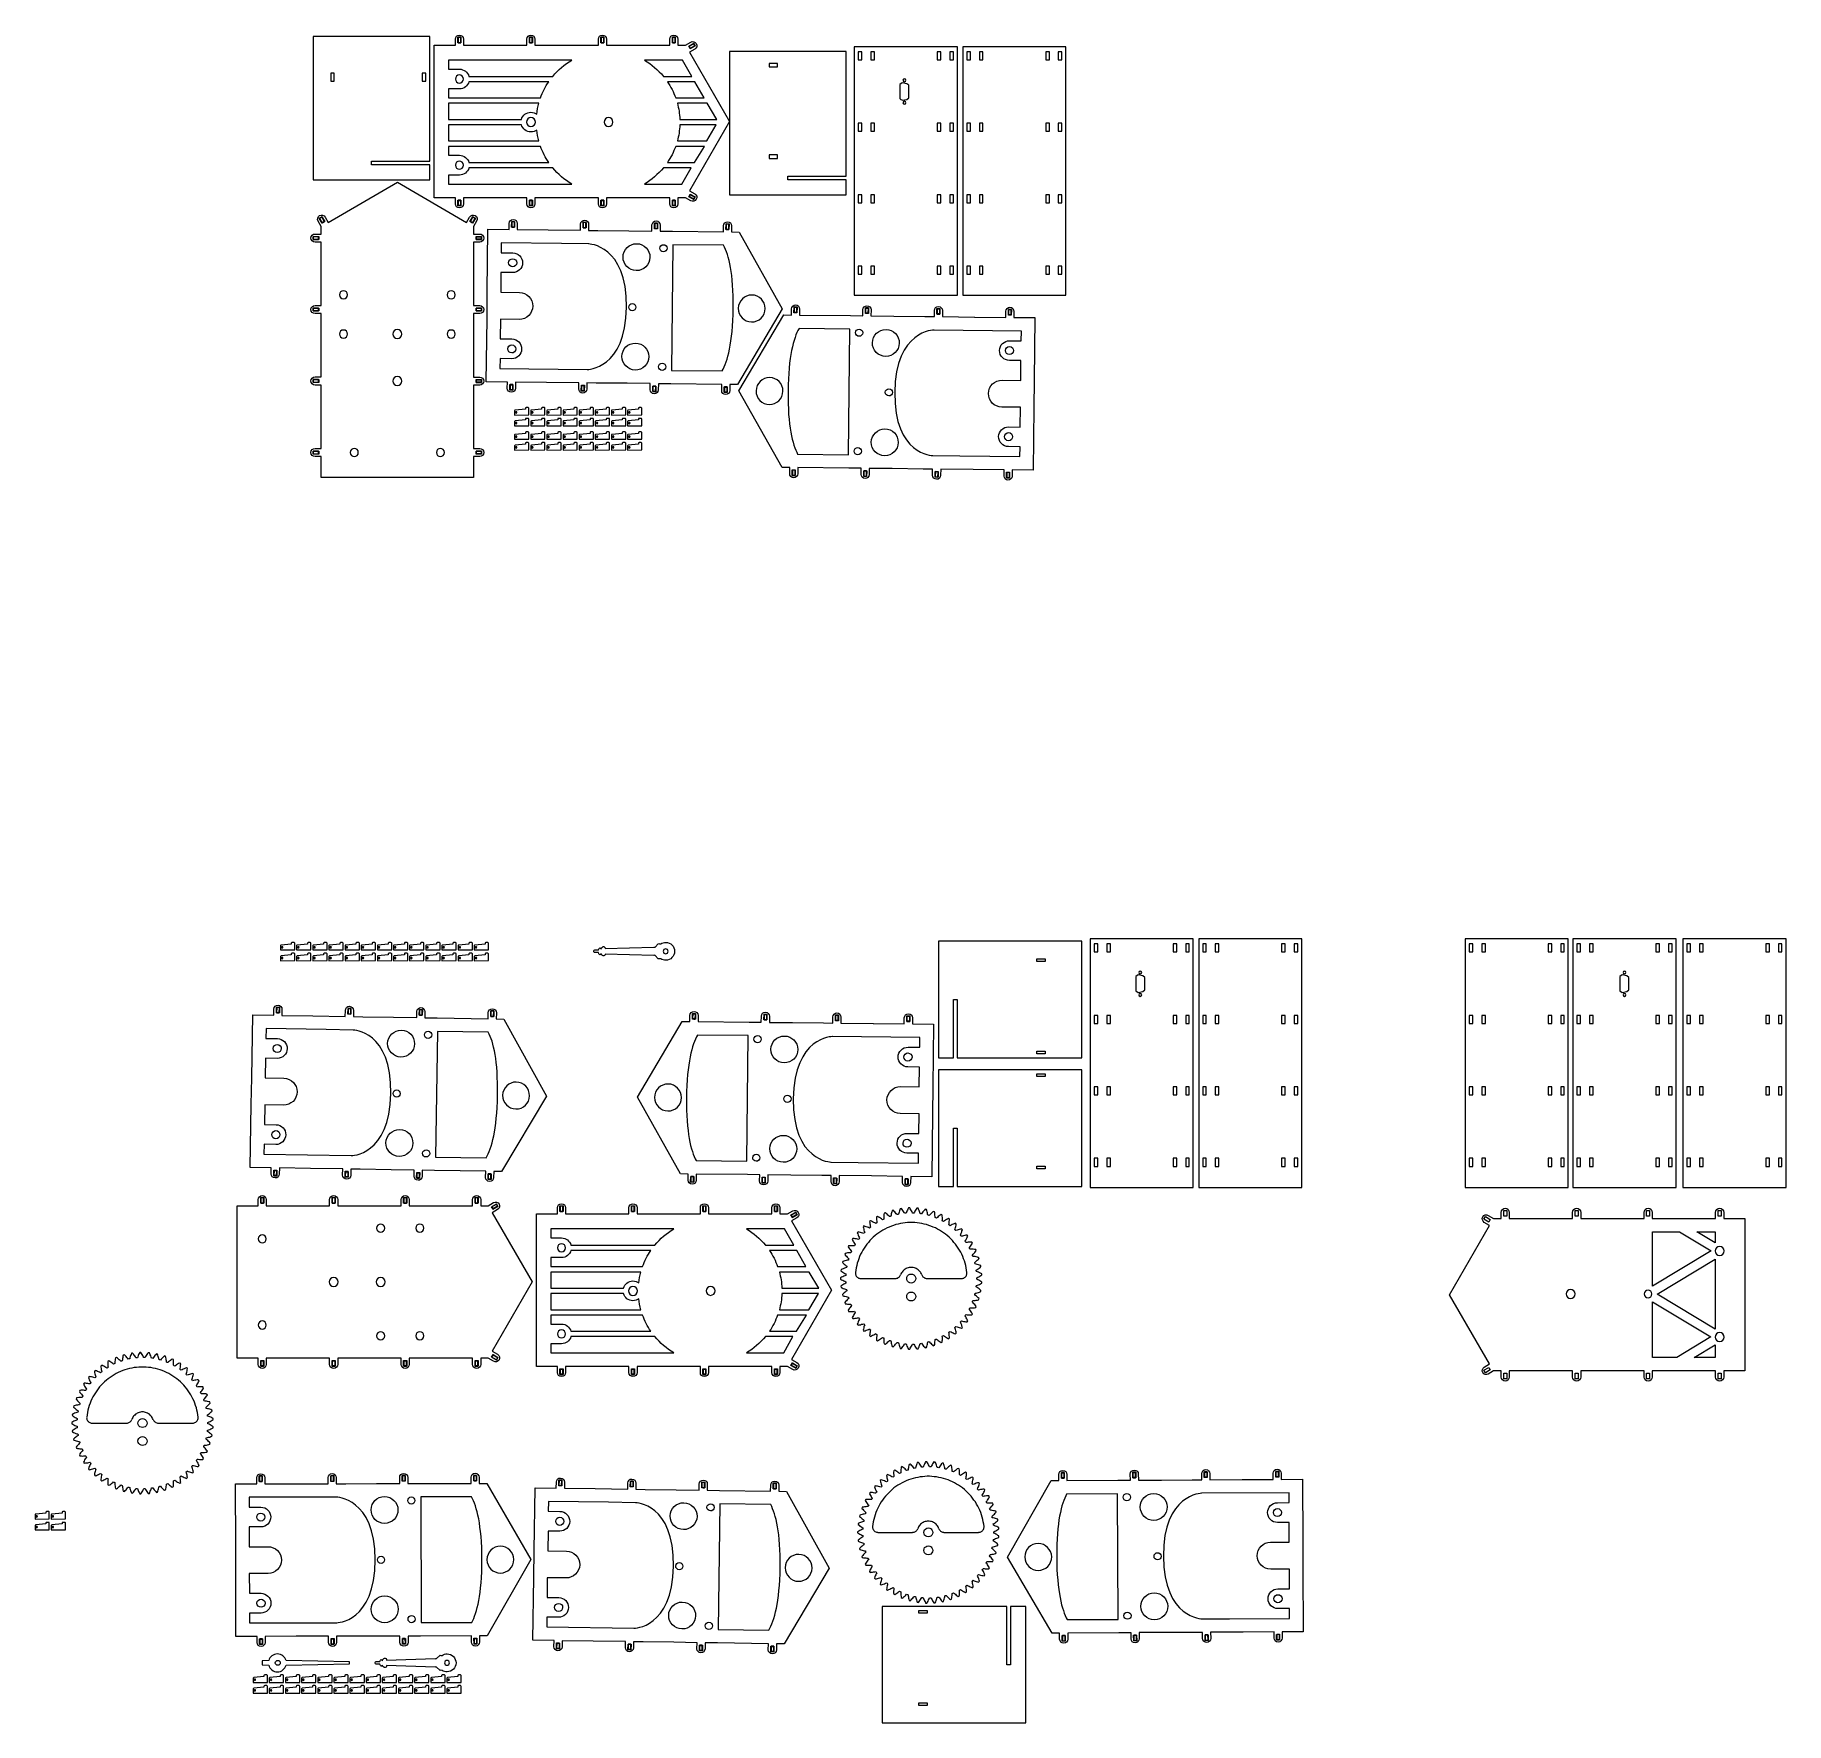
# Model space of a CAD drawing. Header units: inches. Extents: x -32 to 163, y -123 to 65.
import ezdxf

# ---------------------------------------------------------------- set-up
doc = ezdxf.new("R2010")
doc.units = ezdxf.units.IN
doc.header["$MEASUREMENT"] = 0
doc.layers.add('Layer 1', color=7, linetype='Continuous')

# ---------------------------------------------------------------- blocks, each defined once
blk = doc.blocks.new('block 2')
at = {"layer": 'Layer 1', "lineweight": 0}
for points, knots in [([(-31.87, -100.3), (-31.87, -100.3), (-31.87, -99.82), (-31.87, -99.82), (-31.87, -99.78), (-31.84, -99.76), (-31.8, -99.75), (-31.8, -99.75), (-30.66, -99.64), (-30.66, -99.64), (-30.66, -99.64), (-30.66, -99.54), (-30.66, -99.54), (-30.66, -99.51), (-30.63, -99.48), (-30.59, -99.47), (-30.59, -99.47), (-30.35, -99.47), (-30.35, -99.47), (-30.31, -99.48), (-30.29, -99.51), (-30.28, -99.54), (-30.28, -99.54), (-30.28, -100.29), (-30.28, -100.29), (-30.28, -100.29), (-31.87, -100.3), (-31.87, -100.3)], [0, 0, 0, 0, 1, 1, 1, 2, 2, 2, 3, 3, 3, 4, 4, 4, 5, 5, 5, 6, 6, 6, 7, 7, 7, 8, 8, 8, 9, 9, 9, 9]), ([(-30.07, -100.3), (-30.07, -100.3), (-30.07, -99.82), (-30.07, -99.82), (-30.07, -99.78), (-30.04, -99.76), (-30, -99.75), (-30, -99.75), (-28.86, -99.64), (-28.86, -99.64), (-28.86, -99.64), (-28.86, -99.54), (-28.86, -99.54), (-28.86, -99.51), (-28.83, -99.48), (-28.79, -99.47), (-28.79, -99.47), (-28.55, -99.47), (-28.55, -99.47), (-28.51, -99.48), (-28.49, -99.51), (-28.48, -99.54), (-28.48, -99.54), (-28.48, -100.29), (-28.48, -100.29), (-28.48, -100.29), (-30.07, -100.3), (-30.07, -100.3)], [0, 0, 0, 0, 1, 1, 1, 2, 2, 2, 3, 3, 3, 4, 4, 4, 5, 5, 5, 6, 6, 6, 7, 7, 7, 8, 8, 8, 9, 9, 9, 9]), ([(-31.87, -101.5), (-31.87, -101.5), (-31.87, -101.02), (-31.87, -101.02), (-31.87, -100.98), (-31.84, -100.95), (-31.8, -100.95), (-31.8, -100.95), (-30.66, -100.84), (-30.66, -100.84), (-30.66, -100.84), (-30.66, -100.74), (-30.66, -100.74), (-30.66, -100.7), (-30.63, -100.68), (-30.59, -100.67), (-30.59, -100.67), (-30.35, -100.67), (-30.35, -100.67), (-30.31, -100.68), (-30.29, -100.7), (-30.28, -100.74), (-30.28, -100.74), (-30.28, -101.49), (-30.28, -101.49), (-30.28, -101.49), (-31.87, -101.5), (-31.87, -101.5)], [0, 0, 0, 0, 1, 1, 1, 2, 2, 2, 3, 3, 3, 4, 4, 4, 5, 5, 5, 6, 6, 6, 7, 7, 7, 8, 8, 8, 9, 9, 9, 9]), ([(-31.68, -99.92), (-31.63, -99.92), (-31.6, -99.96), (-31.6, -100), (-31.6, -100.04), (-31.63, -100.08), (-31.68, -100.08), (-31.72, -100.08), (-31.75, -100.04), (-31.75, -100), (-31.75, -99.96), (-31.72, -99.92), (-31.68, -99.92)], [0, 0, 0, 0, 1, 1, 1, 2, 2, 2, 3, 3, 3, 4, 4, 4, 4]), ([(-31.68, -101.12), (-31.63, -101.12), (-31.6, -101.16), (-31.6, -101.2), (-31.6, -101.24), (-31.63, -101.28), (-31.68, -101.28), (-31.72, -101.28), (-31.75, -101.24), (-31.75, -101.2), (-31.75, -101.16), (-31.72, -101.12), (-31.68, -101.12)], [0, 0, 0, 0, 1, 1, 1, 2, 2, 2, 3, 3, 3, 4, 4, 4, 4]), ([(-30.07, -101.5), (-30.07, -101.5), (-30.07, -101.02), (-30.07, -101.02), (-30.07, -100.98), (-30.04, -100.95), (-30, -100.95), (-30, -100.95), (-28.86, -100.84), (-28.86, -100.84), (-28.86, -100.84), (-28.86, -100.74), (-28.86, -100.74), (-28.86, -100.7), (-28.83, -100.68), (-28.79, -100.67), (-28.79, -100.67), (-28.55, -100.67), (-28.55, -100.67), (-28.51, -100.68), (-28.49, -100.7), (-28.48, -100.74), (-28.48, -100.74), (-28.48, -101.49), (-28.48, -101.49), (-28.48, -101.49), (-30.07, -101.5), (-30.07, -101.5)], [0, 0, 0, 0, 1, 1, 1, 2, 2, 2, 3, 3, 3, 4, 4, 4, 5, 5, 5, 6, 6, 6, 7, 7, 7, 8, 8, 8, 9, 9, 9, 9]), ([(-29.88, -99.92), (-29.83, -99.92), (-29.8, -99.96), (-29.8, -100), (-29.8, -100.04), (-29.83, -100.08), (-29.88, -100.08), (-29.92, -100.08), (-29.95, -100.04), (-29.95, -100), (-29.95, -99.96), (-29.92, -99.92), (-29.88, -99.92)], [0, 0, 0, 0, 1, 1, 1, 2, 2, 2, 3, 3, 3, 4, 4, 4, 4]), ([(-29.88, -101.12), (-29.83, -101.12), (-29.8, -101.16), (-29.8, -101.2), (-29.8, -101.24), (-29.83, -101.28), (-29.88, -101.28), (-29.92, -101.28), (-29.95, -101.24), (-29.95, -101.2), (-29.95, -101.16), (-29.92, -101.12), (-29.88, -101.12)], [0, 0, 0, 0, 1, 1, 1, 2, 2, 2, 3, 3, 3, 4, 4, 4, 4])]:
    blk.add_open_spline(points, degree=3, knots=knots, dxfattribs=at)
blk = doc.blocks.new('block 3')
at = {"layer": 'Layer 1', "lineweight": 0}
for points, knots in [([(91.1, -41.61), (91.1, -41.61), (90.86, -41.42), (90.86, -41.42), (90.86, -41.43), (90.86, -39.85), (90.86, -39.85), (90.86, -39.85), (91.1, -39.67), (91.1, -39.67), (91.1, -39.67), (91.63, -39.76), (91.63, -39.76), (91.63, -39.76), (91.85, -39.95), (91.85, -39.95), (91.85, -39.95), (91.85, -41.33), (91.85, -41.33), (91.85, -41.33), (91.64, -41.52), (91.64, -41.52), (91.64, -41.52), (91.1, -41.61), (91.1, -41.61)], [0, 0, 0, 0, 1, 1, 1, 2, 2, 2, 3, 3, 3, 4, 4, 4, 5, 5, 5, 6, 6, 6, 7, 7, 7, 8, 8, 8, 8]), ([(91.35, -39.23), (91.44, -39.23), (91.51, -39.3), (91.51, -39.39), (91.51, -39.48), (91.44, -39.55), (91.35, -39.55), (91.26, -39.55), (91.19, -39.48), (91.19, -39.39), (91.19, -39.3), (91.26, -39.23), (91.35, -39.23)], [0, 0, 0, 0, 1, 1, 1, 2, 2, 2, 3, 3, 3, 4, 4, 4, 4]), ([(91.35, -41.73), (91.44, -41.73), (91.51, -41.8), (91.51, -41.89), (91.51, -41.98), (91.44, -42.05), (91.35, -42.05), (91.26, -42.05), (91.19, -41.98), (91.19, -41.89), (91.19, -41.8), (91.26, -41.73), (91.35, -41.73)], [0, 0, 0, 0, 1, 1, 1, 2, 2, 2, 3, 3, 3, 4, 4, 4, 4])]:
    blk.add_open_spline(points, degree=3, knots=knots, dxfattribs=at)
blk = doc.blocks.new('block 4')
at = {"layer": 'Layer 1', "lineweight": 0}
for points in [[(-12.25, -89.87), (-12.36, -89.8), (-12.47, -89.74), (-12.59, -89.69), (-12.59, -89.53), (-12.47, -89.48), (-12.36, -89.42), (-12.25, -89.35), (-12.14, -89.28), (-12.03, -89.21), (-12.03, -89.08), (-12.15, -89.02), (-12.27, -88.96), (-12.39, -88.91), (-12.51, -88.87), (-12.63, -88.83), (-12.64, -88.74), (-12.65, -88.67), (-12.55, -88.6), (-12.44, -88.53), (-12.33, -88.45), (-12.23, -88.37), (-12.13, -88.28), (-12.15, -88.15), (-12.28, -88.11), (-12.4, -88.07), (-12.53, -88.03), (-12.65, -88), (-12.78, -87.97), (-12.79, -87.89), (-12.81, -87.82), (-12.71, -87.74), (-12.62, -87.65), (-12.52, -87.56), (-12.43, -87.47), (-12.34, -87.37), (-12.38, -87.25), (-12.51, -87.22), (-12.64, -87.19), (-12.77, -87.17), (-12.89, -87.15), (-13.02, -87.14), (-13.05, -87.07), (-13.07, -86.99), (-12.99, -86.9), (-12.82, -86.71), (-12.74, -86.6), (-12.66, -86.49), (-12.71, -86.37), (-12.84, -86.36), (-12.98, -86.35), (-13.11, -86.34), (-13.23, -86.34), (-13.36, -86.35), (-13.39, -86.27), (-13.43, -86.2), (-13.35, -86.1), (-13.28, -86), (-13.21, -85.89), (-13.14, -85.78), (-13.08, -85.66), (-13.15, -85.55), (-13.28, -85.55), (-13.41, -85.56), (-13.54, -85.56), (-13.67, -85.58), (-13.79, -85.6), (-13.84, -85.53), (-13.88, -85.46), (-13.82, -85.36), (-13.75, -85.24), (-13.7, -85.12), (-13.64, -85), (-13.59, -84.88), (-13.67, -84.78), (-13.8, -84.8), (-13.94, -84.82), (-14.06, -84.84), (-14.19, -84.87), (-14.31, -84.9), (-14.36, -84.84), (-14.41, -84.78), (-14.36, -84.67), (-14.31, -84.55), (-14.27, -84.43), (-14.23, -84.3), (-14.19, -84.17), (-14.29, -84.08), (-14.42, -84.11), (-14.54, -84.15), (-14.67, -84.19), (-14.79, -84.23), (-14.9, -84.28), (-14.97, -84.22), (-15.02, -84.17), (-14.98, -84.05), (-14.95, -83.92), (-14.92, -83.8), (-14.9, -83.67), (-14.88, -83.53), (-14.98, -83.45), (-15.1, -83.5), (-15.23, -83.55), (-15.34, -83.6), (-15.46, -83.66), (-15.57, -83.72), (-15.64, -83.68), (-15.7, -83.63), (-15.68, -83.51), (-15.66, -83.38), (-15.65, -83.25), (-15.64, -83.12), (-15.63, -82.99), (-15.74, -82.92), (-15.86, -82.98), (-15.98, -83.04), (-16.09, -83.11), (-16.19, -83.18), (-16.3, -83.25), (-16.37, -83.21), (-16.44, -83.17), (-16.43, -83.05), (-16.43, -82.79), (-16.44, -82.66), (-16.45, -82.53), (-16.57, -82.47), (-16.68, -82.55), (-16.78, -82.62), (-16.89, -82.71), (-16.98, -82.79), (-17.07, -82.87), (-17.15, -82.84), (-17.22, -82.81), (-17.23, -82.68), (-17.24, -82.56), (-17.26, -82.43), (-17.28, -82.3), (-17.31, -82.17), (-17.43, -82.13), (-17.54, -82.21), (-17.63, -82.31), (-17.72, -82.4), (-17.81, -82.49), (-17.89, -82.59), (-17.97, -82.56), (-18.05, -82.54), (-18.07, -82.42), (-18.09, -82.29), (-18.13, -82.17), (-18.17, -82.04), (-18.21, -81.92), (-18.33, -81.89), (-18.42, -81.99), (-18.51, -82.09), (-18.59, -82.19), (-18.67, -82.29), (-18.73, -82.4), (-18.82, -82.39), (-18.89, -82.37), (-18.93, -82.25), (-18.97, -82.13), (-19.02, -82.01), (-19.07, -81.89), (-19.13, -81.77), (-19.26, -81.76), (-19.34, -81.87), (-19.41, -81.98), (-19.48, -82.09), (-19.54, -82.2), (-19.6, -82.31), (-19.68, -82.31), (-19.76, -82.31), (-19.81, -82.19), (-19.86, -82.08), (-19.93, -81.96), (-19.99, -81.85), (-20.06, -81.73), (-20.19, -81.74), (-20.26, -81.86), (-20.32, -81.97), (-20.37, -82.09), (-20.42, -82.21), (-20.46, -82.33), (-20.55, -82.34), (-20.62, -82.34), (-20.69, -82.24), (-20.76, -82.13), (-20.83, -82.02), (-20.91, -81.92), (-20.99, -81.81), (-21.12, -81.83), (-21.17, -81.96), (-21.22, -82.08), (-21.26, -82.2), (-21.29, -82.32), (-21.32, -82.45), (-21.4, -82.46), (-21.48, -82.48), (-21.56, -82.38), (-21.64, -82.28), (-21.72, -82.18), (-21.81, -82.09), (-21.91, -82), (-22.04, -82.03), (-22.07, -82.16), (-22.1, -82.29), (-22.12, -82.41), (-22.14, -82.54), (-22.16, -82.67), (-22.24, -82.69), (-22.31, -82.72), (-22.4, -82.63), (-22.49, -82.54), (-22.59, -82.45), (-22.69, -82.37), (-22.8, -82.28), (-22.92, -82.34), (-22.93, -82.47), (-22.95, -82.6), (-22.96, -82.73), (-22.96, -82.86), (-22.96, -82.98), (-23.04, -83.02), (-23.11, -83.05), (-23.2, -82.97), (-23.31, -82.89), (-23.41, -82.82), (-23.52, -82.75), (-23.64, -82.68), (-23.76, -82.74), (-23.76, -82.88), (-23.76, -83.01), (-23.74, -83.27), (-23.72, -83.39), (-23.8, -83.44), (-23.86, -83.48), (-23.97, -83.41), (-24.08, -83.35), (-24.2, -83.28), (-24.31, -83.23), (-24.44, -83.17), (-24.54, -83.25), (-24.53, -83.38), (-24.51, -83.51), (-24.49, -83.64), (-24.47, -83.76), (-24.44, -83.89), (-24.5, -83.94), (-24.56, -83.99), (-24.67, -83.93), (-24.79, -83.88), (-24.91, -83.84), (-25.03, -83.8), (-25.16, -83.76), (-25.26, -83.84), (-25.23, -83.97), (-25.2, -84.1), (-25.16, -84.23), (-25.12, -84.35), (-25.08, -84.47), (-25.14, -84.52), (-25.19, -84.58), (-25.31, -84.54), (-25.43, -84.5), (-25.56, -84.47), (-25.69, -84.44), (-25.82, -84.42), (-25.91, -84.52), (-25.86, -84.64), (-25.82, -84.77), (-25.76, -84.89), (-25.71, -85), (-25.65, -85.12), (-25.7, -85.18), (-25.75, -85.24), (-25.87, -85.22), (-26, -85.2), (-26.13, -85.18), (-26.26, -85.16), (-26.39, -85.16), (-26.47, -85.26), (-26.41, -85.39), (-26.35, -85.5), (-26.28, -85.61), (-26.21, -85.72), (-26.15, -85.83), (-26.19, -85.9), (-26.23, -85.96), (-26.35, -85.96), (-26.48, -85.95), (-26.74, -85.95), (-26.87, -85.96), (-26.93, -86.07), (-26.86, -86.19), (-26.79, -86.29), (-26.71, -86.4), (-26.63, -86.5), (-26.55, -86.59), (-26.58, -86.67), (-26.61, -86.74), (-26.74, -86.74), (-26.87, -86.75), (-26.99, -86.76), (-27.12, -86.78), (-27.26, -86.8), (-27.3, -86.93), (-27.22, -87.03), (-27.13, -87.13), (-27.04, -87.23), (-26.95, -87.32), (-26.86, -87.4), (-26.88, -87.48), (-26.91, -87.56), (-27.03, -87.57), (-27.15, -87.6), (-27.28, -87.62), (-27.41, -87.66), (-27.54, -87.7), (-27.57, -87.82), (-27.47, -87.92), (-27.37, -88), (-27.27, -88.09), (-27.17, -88.16), (-27.07, -88.24), (-27.08, -88.32), (-27.1, -88.4), (-27.22, -88.43), (-27.34, -88.47), (-27.47, -88.51), (-27.59, -88.56), (-27.71, -88.61), (-27.73, -88.74), (-27.62, -88.82), (-27.51, -88.9), (-27.4, -88.97), (-27.29, -89.04), (-27.18, -89.1), (-27.19, -89.18), (-27.19, -89.26), (-27.31, -89.31), (-27.43, -89.36), (-27.54, -89.41), (-27.66, -89.48), (-27.77, -89.54), (-27.77, -89.68), (-27.66, -89.74), (-27.54, -89.8), (-27.43, -89.86), (-27.31, -89.92), (-27.19, -89.96), (-27.19, -90.04), (-27.18, -90.12), (-27.29, -90.18), (-27.4, -90.25), (-27.51, -90.32), (-27.62, -90.4), (-27.73, -90.48), (-27.71, -90.6), (-27.59, -90.66), (-27.47, -90.71), (-27.34, -90.75), (-27.22, -90.79), (-27.1, -90.82), (-27.08, -90.9), (-27.07, -90.98), (-27.17, -91.05), (-27.27, -91.13), (-27.37, -91.21), (-27.47, -91.3), (-27.57, -91.4), (-27.54, -91.52), (-27.41, -91.56), (-27.28, -91.6), (-27.15, -91.62), (-27.03, -91.65), (-26.91, -91.67), (-26.88, -91.75), (-26.86, -91.82), (-26.95, -91.9), (-27.04, -92), (-27.13, -92.09), (-27.22, -92.19), (-27.3, -92.29), (-27.26, -92.41), (-27.12, -92.44), (-26.99, -92.45), (-26.87, -92.47), (-26.74, -92.48), (-26.61, -92.48), (-26.58, -92.56), (-26.55, -92.63), (-26.63, -92.72), (-26.71, -92.82), (-26.79, -92.92), (-26.86, -93.04), (-26.93, -93.15), (-26.87, -93.27), (-26.74, -93.27), (-26.61, -93.28), (-26.48, -93.27), (-26.35, -93.27), (-26.23, -93.25), (-26.19, -93.32), (-26.15, -93.39), (-26.21, -93.5), (-26.28, -93.6), (-26.35, -93.72), (-26.41, -93.84), (-26.47, -93.96), (-26.39, -94.06), (-26.26, -94.05), (-26.13, -94.04), (-26, -94.03), (-25.87, -94), (-25.75, -93.98), (-25.7, -94.04), (-25.65, -94.11), (-25.71, -94.22), (-25.76, -94.33), (-25.82, -94.45), (-25.86, -94.57), (-25.91, -94.7), (-25.82, -94.8), (-25.69, -94.78), (-25.56, -94.75), (-25.43, -94.72), (-25.31, -94.68), (-25.19, -94.64), (-25.13, -94.7), (-25.08, -94.76), (-25.12, -94.87), (-25.16, -95), (-25.2, -95.12), (-25.23, -95.24), (-25.26, -95.38), (-25.16, -95.47), (-25.03, -95.43), (-24.91, -95.38), (-24.79, -95.33), (-24.67, -95.28), (-24.56, -95.23), (-24.5, -95.28), (-24.44, -95.33), (-24.47, -95.45), (-24.49, -95.58), (-24.51, -95.71), (-24.53, -95.84), (-24.54, -95.97), (-24.44, -96.05), (-24.31, -95.99), (-24.2, -95.93), (-24.08, -95.88), (-23.97, -95.81), (-23.86, -95.74), (-23.79, -95.79), (-23.72, -95.83), (-23.74, -95.95), (-23.76, -96.21), (-23.76, -96.34), (-23.76, -96.48), (-23.64, -96.54), (-23.52, -96.47), (-23.41, -96.4), (-23.31, -96.32), (-23.2, -96.25), (-23.11, -96.17), (-23.04, -96.2), (-22.96, -96.24), (-22.96, -96.36), (-22.96, -96.49), (-22.95, -96.62), (-22.93, -96.75), (-22.92, -96.88), (-22.8, -96.93), (-22.69, -96.85), (-22.59, -96.77), (-22.49, -96.68), (-22.4, -96.59), (-22.31, -96.5), (-22.23, -96.53), (-22.16, -96.56), (-22.14, -96.68), (-22.12, -96.8), (-22.1, -96.93), (-22.07, -97.06), (-22.04, -97.19), (-21.91, -97.22), (-21.81, -97.13), (-21.72, -97.04), (-21.64, -96.94), (-21.56, -96.84), (-21.48, -96.74), (-21.4, -96.76), (-21.32, -96.77), (-21.29, -96.89), (-21.26, -97.02), (-21.22, -97.14), (-21.17, -97.27), (-21.12, -97.39), (-20.99, -97.41), (-20.91, -97.31), (-20.83, -97.2), (-20.76, -97.09), (-20.69, -96.99), (-20.62, -96.88), (-20.54, -96.88), (-20.46, -96.89), (-20.42, -97.01), (-20.37, -97.13), (-20.32, -97.24), (-20.26, -97.36), (-20.19, -97.48), (-20.06, -97.48), (-19.99, -97.37), (-19.93, -97.26), (-19.86, -97.14), (-19.81, -97.03), (-19.76, -96.91), (-19.68, -96.91), (-19.6, -96.91), (-19.54, -97.02), (-19.48, -97.13), (-19.41, -97.24), (-19.34, -97.35), (-19.26, -97.46), (-19.13, -97.45), (-19.07, -97.33), (-19.02, -97.21), (-18.97, -97.08), (-18.93, -96.96), (-18.89, -96.84), (-18.81, -96.83), (-18.73, -96.82), (-18.67, -96.92), (-18.59, -97.03), (-18.51, -97.13), (-18.42, -97.23), (-18.33, -97.33), (-18.21, -97.3), (-18.17, -97.18), (-18.13, -97.05), (-18.09, -96.92), (-18.07, -96.8), (-18.05, -96.68), (-17.97, -96.65), (-17.89, -96.63), (-17.81, -96.73), (-17.72, -96.82), (-17.63, -96.92), (-17.54, -97), (-17.43, -97.09), (-17.31, -97.05), (-17.28, -96.92), (-17.26, -96.79), (-17.24, -96.66), (-17.23, -96.53), (-17.22, -96.41), (-17.15, -96.38), (-17.07, -96.35), (-16.98, -96.43), (-16.89, -96.52), (-16.78, -96.6), (-16.68, -96.67), (-16.57, -96.75), (-16.45, -96.69), (-16.44, -96.56), (-16.43, -96.43), (-16.43, -96.17), (-16.44, -96.04), (-16.37, -96), (-16.3, -95.96), (-16.19, -96.04), (-16.09, -96.11), (-15.98, -96.18), (-15.86, -96.24), (-15.74, -96.31), (-15.63, -96.24), (-15.64, -96.1), (-15.65, -95.97), (-15.66, -95.84), (-15.68, -95.72), (-15.7, -95.59), (-15.63, -95.54), (-15.57, -95.5), (-15.46, -95.56), (-15.34, -95.61), (-15.23, -95.67), (-15.1, -95.72), (-14.98, -95.77), (-14.88, -95.68), (-14.9, -95.55), (-14.92, -95.42), (-14.95, -95.3), (-14.98, -95.17), (-15.02, -95.05), (-14.96, -95), (-14.9, -94.94), (-14.79, -94.99), (-14.67, -95.04), (-14.54, -95.08), (-14.42, -95.11), (-14.29, -95.14), (-14.19, -95.05), (-14.23, -94.92), (-14.27, -94.8), (-14.31, -94.67), (-14.36, -94.55), (-14.41, -94.44), (-14.36, -94.38), (-14.31, -94.32), (-14.19, -94.35), (-14.06, -94.38), (-13.94, -94.4), (-13.8, -94.43), (-13.67, -94.44), (-13.59, -94.34), (-13.64, -94.21), (-13.7, -94.09), (-13.75, -93.98), (-13.82, -93.87), (-13.88, -93.76), (-13.83, -93.69), (-13.79, -93.62), (-13.67, -93.64), (-13.54, -93.66), (-13.41, -93.67), (-13.28, -93.67), (-13.15, -93.67), (-13.08, -93.56), (-13.14, -93.44), (-13.21, -93.33), (-13.28, -93.22), (-13.35, -93.12), (-13.43, -93.02), (-13.39, -92.94), (-13.36, -92.87), (-13.23, -92.88), (-13.11, -92.88), (-12.98, -92.87), (-12.84, -92.86), (-12.71, -92.84), (-12.66, -92.72), (-12.74, -92.62), (-12.82, -92.51), (-12.9, -92.41), (-12.99, -92.32), (-13.07, -92.23), (-13.04, -92.15), (-13.02, -92.08), (-12.89, -92.07), (-12.77, -92.05), (-12.64, -92.03), (-12.51, -92), (-12.38, -91.97), (-12.34, -91.85), (-12.43, -91.75), (-12.52, -91.65), (-12.62, -91.56), (-12.71, -91.48), (-12.81, -91.4), (-12.79, -91.32), (-12.78, -91.25), (-12.65, -91.22), (-12.53, -91.19), (-12.4, -91.16), (-12.28, -91.12), (-12.15, -91.07), (-12.13, -90.94), (-12.23, -90.85), (-12.33, -90.77), (-12.44, -90.69), (-12.55, -90.62), (-12.65, -90.56), (-12.64, -90.47), (-12.63, -90.4), (-12.51, -90.36), (-12.39, -90.31), (-12.27, -90.26), (-12.15, -90.2), (-12.03, -90.14), (-12.03, -90.01), (-12.14, -89.94), (-12.25, -89.87)], [(-13.69, -88.95), (-13.72, -88.68), (-13.77, -88.42), (-13.82, -88.16), (-13.89, -87.91), (-13.97, -87.65), (-14.06, -87.4), (-14.15, -87.16), (-14.27, -86.92), (-14.38, -86.68), (-14.51, -86.45), (-14.65, -86.22), (-14.8, -86), (-14.96, -85.79), (-15.12, -85.58), (-15.3, -85.38), (-15.48, -85.19), (-15.67, -85.01), (-15.87, -84.84), (-16.08, -84.67), (-16.29, -84.51), (-16.51, -84.36), (-16.74, -84.22), (-16.97, -84.09), (-17.21, -83.97), (-17.45, -83.87), (-17.69, -83.76), (-17.94, -83.68), (-18.2, -83.6), (-18.45, -83.53), (-18.71, -83.48), (-18.97, -83.43), (-19.24, -83.4), (-19.5, -83.38), (-19.77, -83.36), (-20.03, -83.36), (-20.29, -83.38), (-20.56, -83.4), (-20.82, -83.43), (-21.08, -83.48), (-21.34, -83.53), (-21.6, -83.6), (-21.85, -83.68), (-22.1, -83.76), (-22.35, -83.87), (-22.59, -83.97), (-22.83, -84.09), (-23.06, -84.22), (-23.28, -84.36), (-23.51, -84.51), (-23.72, -84.67), (-23.92, -84.84), (-24.12, -85.01), (-24.32, -85.19), (-24.5, -85.38), (-24.67, -85.58), (-24.84, -85.79), (-25, -86), (-25.15, -86.22), (-25.28, -86.45), (-25.42, -86.68), (-25.53, -86.92), (-25.64, -87.16), (-25.74, -87.4), (-25.83, -87.65), (-25.91, -87.91), (-25.98, -88.16), (-26.03, -88.42), (-26.07, -88.68), (-26.11, -88.95)], [(-26.11, -88.95), (-26.12, -89.03), (-26.11, -89.11), (-26.09, -89.19), (-26.06, -89.27), (-26.02, -89.34), (-25.96, -89.41), (-25.91, -89.47), (-25.84, -89.52), (-25.76, -89.55), (-25.68, -89.58), (-25.6, -89.6), (-25.52, -89.6)], [(-25.52, -89.61), (-21.65, -89.61)], [(-21.65, -89.6), (-21.56, -89.6), (-21.48, -89.58), (-21.41, -89.56), (-21.33, -89.52), (-21.27, -89.47), (-21.21, -89.41), (-21.16, -89.35), (-21.12, -89.28), (-21.08, -89.2)], [(-18.72, -89.2), (-18.76, -89.09), (-18.81, -88.99), (-18.88, -88.89), (-18.95, -88.79), (-19.04, -88.71), (-19.13, -88.63), (-19.22, -88.56), (-19.33, -88.5), (-19.43, -88.45), (-19.55, -88.41), (-19.66, -88.38), (-19.78, -88.36), (-19.9, -88.36), (-20.02, -88.36), (-20.13, -88.38), (-20.25, -88.41), (-20.37, -88.45), (-20.47, -88.5), (-20.57, -88.56), (-20.67, -88.63), (-20.76, -88.71), (-20.85, -88.79), (-20.92, -88.89), (-20.98, -88.99), (-21.04, -89.09), (-21.08, -89.2)], [(-19.42, -89.77), (-19.49, -89.91), (-19.6, -90.02), (-19.74, -90.08), (-19.9, -90.11), (-20.05, -90.08), (-20.19, -90.01), (-20.3, -89.9), (-20.37, -89.76), (-20.4, -89.61), (-20.37, -89.45), (-20.3, -89.32), (-20.19, -89.2), (-20.05, -89.13), (-19.89, -89.11), (-19.74, -89.13), (-19.6, -89.21), (-19.49, -89.32), (-19.42, -89.46), (-19.39, -89.61), (-19.42, -89.77)], [(-19.39, -89.61), (-19.42, -89.77), (-19.49, -89.91), (-19.6, -90.02), (-19.74, -90.08), (-19.9, -90.11), (-20.05, -90.08), (-20.19, -90.01), (-20.3, -89.9), (-20.37, -89.76), (-20.4, -89.61), (-20.37, -89.45), (-20.3, -89.32), (-20.19, -89.2), (-20.05, -89.13), (-19.89, -89.11), (-19.74, -89.13), (-19.6, -89.21), (-19.49, -89.32), (-19.42, -89.46), (-19.39, -89.61)], [(-19.39, -89.61), (-19.42, -89.77), (-19.49, -89.91), (-19.6, -90.02), (-19.74, -90.08), (-19.9, -90.11), (-20.05, -90.08), (-20.19, -90.01), (-20.3, -89.9), (-20.37, -89.76), (-20.4, -89.61), (-20.37, -89.45), (-20.3, -89.32), (-20.19, -89.2), (-20.05, -89.13), (-19.89, -89.11), (-19.74, -89.13), (-19.6, -89.21), (-19.49, -89.32), (-19.42, -89.46), (-19.39, -89.61)], [(-18.72, -89.2), (-18.68, -89.28), (-18.64, -89.35), (-18.59, -89.41), (-18.53, -89.47), (-18.46, -89.52), (-18.39, -89.56), (-18.31, -89.58), (-18.23, -89.6), (-18.15, -89.6)], [(-18.15, -89.61), (-14.28, -89.61)], [(-14.28, -89.6), (-14.2, -89.6), (-14.12, -89.58), (-14.04, -89.55), (-13.96, -89.52), (-13.9, -89.47), (-13.84, -89.41), (-13.79, -89.34), (-13.75, -89.27), (-13.71, -89.19), (-13.69, -89.11), (-13.68, -89.03), (-13.69, -88.95)], [(-19.39, -91.61), (-19.42, -91.77), (-19.49, -91.91), (-19.6, -92.02), (-19.74, -92.08), (-19.9, -92.11), (-20.05, -92.08), (-20.19, -92.01), (-20.3, -91.9), (-20.37, -91.76), (-20.4, -91.61), (-20.37, -91.45), (-20.3, -91.32), (-20.19, -91.2), (-20.05, -91.13), (-19.89, -91.11), (-19.74, -91.13), (-19.6, -91.21), (-19.49, -91.32), (-19.42, -91.46), (-19.39, -91.61)]]:
    blk.add_lwpolyline(points, dxfattribs=at)
blk = doc.blocks.new('block 5')
at = {"layer": 'Layer 1', "lineweight": 0}
for points in [[(73.46, -73.76), (73.34, -73.69), (73.23, -73.63), (73.12, -73.58), (73.12, -73.42), (73.23, -73.36), (73.34, -73.31), (73.46, -73.24), (73.57, -73.17), (73.68, -73.1), (73.67, -72.96), (73.55, -72.91), (73.43, -72.85), (73.32, -72.8), (73.2, -72.75), (73.08, -72.72), (73.07, -72.63), (73.05, -72.55), (73.16, -72.49), (73.27, -72.42), (73.37, -72.34), (73.48, -72.26), (73.58, -72.17), (73.56, -72.04), (73.43, -72), (73.3, -71.96), (73.18, -71.92), (73.05, -71.89), (72.93, -71.86), (72.91, -71.78), (72.89, -71.71), (72.99, -71.63), (73.09, -71.54), (73.18, -71.45), (73.28, -71.36), (73.37, -71.26), (73.33, -71.14), (73.2, -71.11), (73.07, -71.08), (72.94, -71.06), (72.81, -71.04), (72.69, -71.03), (72.66, -70.96), (72.63, -70.88), (72.72, -70.79), (72.89, -70.6), (72.97, -70.49), (73.05, -70.38), (73, -70.26), (72.86, -70.25), (72.73, -70.24), (72.6, -70.23), (72.47, -70.23), (72.35, -70.24), (72.31, -70.16), (72.27, -70.09), (72.35, -69.99), (72.42, -69.89), (72.49, -69.78), (72.57, -69.67), (72.63, -69.55), (72.56, -69.44), (72.43, -69.44), (72.3, -69.44), (72.17, -69.45), (72.04, -69.47), (71.92, -69.48), (71.87, -69.42), (71.83, -69.35), (71.89, -69.24), (71.95, -69.13), (72.01, -69.01), (72.06, -68.89), (72.11, -68.77), (72.03, -68.67), (71.9, -68.68), (71.77, -68.71), (71.65, -68.73), (71.52, -68.76), (71.4, -68.79), (71.34, -68.73), (71.3, -68.67), (71.34, -68.56), (71.39, -68.44), (71.44, -68.31), (71.47, -68.19), (71.51, -68.06), (71.42, -67.96), (71.29, -67.99), (71.16, -68.04), (71.04, -68.08), (70.92, -68.12), (70.8, -68.16), (70.74, -68.11), (70.68, -68.06), (70.72, -67.94), (70.75, -67.81), (70.78, -67.68), (70.81, -67.56), (70.83, -67.42), (70.73, -67.34), (70.6, -67.39), (70.48, -67.44), (70.36, -67.49), (70.25, -67.55), (70.14, -67.61), (70.07, -67.56), (70.01, -67.52), (70.03, -67.4), (70.05, -67.27), (70.06, -67.14), (70.07, -67.01), (70.07, -66.88), (69.96, -66.8), (69.84, -66.87), (69.73, -66.93), (69.62, -67), (69.51, -67.07), (69.41, -67.14), (69.34, -67.1), (69.27, -67.06), (69.28, -66.94), (69.28, -66.68), (69.27, -66.55), (69.26, -66.42), (69.14, -66.36), (69.03, -66.43), (68.92, -66.51), (68.82, -66.6), (68.73, -66.68), (68.63, -66.76), (68.55, -66.73), (68.48, -66.7), (68.48, -66.57), (68.46, -66.45), (68.45, -66.32), (68.43, -66.19), (68.4, -66.06), (68.27, -66.02), (68.17, -66.1), (68.07, -66.2), (67.99, -66.28), (67.9, -66.38), (67.82, -66.48), (67.74, -66.45), (67.66, -66.43), (67.64, -66.31), (67.61, -66.18), (67.58, -66.06), (67.54, -65.93), (67.5, -65.8), (67.37, -65.78), (67.28, -65.88), (67.19, -65.98), (67.11, -66.08), (67.04, -66.18), (66.97, -66.29), (66.89, -66.28), (66.81, -66.26), (66.78, -66.14), (66.73, -66.02), (66.69, -65.9), (66.63, -65.78), (66.58, -65.66), (66.45, -65.65), (66.37, -65.76), (66.3, -65.87), (66.23, -65.98), (66.17, -66.09), (66.11, -66.2), (66.03, -66.2), (65.95, -66.2), (65.9, -66.08), (65.84, -65.96), (65.78, -65.85), (65.71, -65.74), (65.64, -65.62), (65.51, -65.63), (65.45, -65.75), (65.39, -65.86), (65.34, -65.98), (65.29, -66.1), (65.24, -66.22), (65.16, -66.23), (65.08, -66.23), (65.02, -66.12), (64.95, -66.02), (64.88, -65.91), (64.8, -65.8), (64.72, -65.7), (64.59, -65.72), (64.53, -65.84), (64.49, -65.97), (64.45, -66.09), (64.42, -66.21), (64.39, -66.34), (64.31, -66.35), (64.23, -66.37), (64.15, -66.27), (64.07, -66.17), (63.99, -66.07), (63.89, -65.98), (63.8, -65.88), (63.67, -65.92), (63.64, -66.05), (63.61, -66.18), (63.58, -66.3), (63.56, -66.43), (63.55, -66.55), (63.47, -66.58), (63.4, -66.6), (63.31, -66.52), (63.22, -66.43), (63.12, -66.34), (63.02, -66.26), (62.91, -66.17), (62.79, -66.23), (62.77, -66.35), (62.76, -66.49), (62.75, -66.62), (62.74, -66.75), (62.74, -66.87), (62.67, -66.91), (62.6, -66.94), (62.5, -66.86), (62.4, -66.78), (62.29, -66.71), (62.18, -66.64), (62.07, -66.57), (61.95, -66.63), (61.95, -66.77), (61.95, -66.9), (61.96, -67.15), (61.98, -67.28), (61.91, -67.32), (61.85, -67.36), (61.74, -67.3), (61.63, -67.24), (61.51, -67.17), (61.4, -67.12), (61.27, -67.06), (61.17, -67.14), (61.18, -67.27), (61.2, -67.4), (61.22, -67.53), (61.24, -67.65), (61.27, -67.78), (61.21, -67.83), (61.15, -67.88), (61.03, -67.82), (60.92, -67.77), (60.8, -67.72), (60.67, -67.68), (60.54, -67.64), (60.45, -67.73), (60.48, -67.86), (60.51, -67.99), (60.54, -68.12), (60.58, -68.24), (60.63, -68.36), (60.57, -68.41), (60.52, -68.47), (60.4, -68.43), (60.27, -68.39), (60.15, -68.36), (60.02, -68.33), (59.89, -68.31), (59.8, -68.41), (59.85, -68.53), (59.89, -68.66), (59.94, -68.78), (60, -68.89), (60.05, -69), (60.01, -69.07), (59.96, -69.13), (59.83, -69.11), (59.71, -69.08), (59.58, -69.07), (59.45, -69.05), (59.32, -69.04), (59.24, -69.15), (59.3, -69.28), (59.36, -69.39), (59.42, -69.5), (59.49, -69.61), (59.56, -69.72), (59.52, -69.79), (59.48, -69.85), (59.36, -69.84), (59.23, -69.84), (58.97, -69.84), (58.83, -69.84), (58.77, -69.96), (58.85, -70.07), (58.92, -70.18), (59, -70.28), (59.08, -70.39), (59.16, -70.48), (59.13, -70.56), (59.09, -70.63), (58.97, -70.63), (58.84, -70.64), (58.71, -70.65), (58.58, -70.67), (58.45, -70.69), (58.41, -70.82), (58.49, -70.92), (58.58, -71.02), (58.66, -71.12), (58.76, -71.2), (58.85, -71.29), (58.82, -71.37), (58.8, -71.44), (58.68, -71.46), (58.55, -71.48), (58.42, -71.51), (58.3, -71.55), (58.17, -71.59), (58.14, -71.71), (58.24, -71.8), (58.33, -71.89), (58.43, -71.98), (58.53, -72.05), (58.64, -72.13), (58.62, -72.21), (58.61, -72.28), (58.49, -72.32), (58.37, -72.36), (58.24, -72.4), (58.12, -72.45), (58, -72.5), (57.98, -72.63), (58.09, -72.71), (58.2, -72.79), (58.3, -72.86), (58.41, -72.92), (58.53, -72.99), (58.52, -73.07), (58.52, -73.15), (58.4, -73.2), (58.28, -73.24), (58.17, -73.3), (58.05, -73.36), (57.94, -73.43), (57.94, -73.56), (58.05, -73.63), (58.17, -73.69), (58.28, -73.75), (58.4, -73.8), (58.52, -73.85), (58.52, -73.93), (58.53, -74.01), (58.41, -74.07), (58.3, -74.14), (58.2, -74.21), (58.09, -74.28), (57.98, -74.36), (58, -74.49), (58.12, -74.55), (58.24, -74.6), (58.37, -74.64), (58.49, -74.68), (58.61, -74.71), (58.62, -74.79), (58.64, -74.87), (58.53, -74.94), (58.43, -75.02), (58.33, -75.1), (58.24, -75.19), (58.14, -75.28), (58.17, -75.41), (58.3, -75.45), (58.42, -75.48), (58.55, -75.51), (58.68, -75.54), (58.8, -75.56), (58.83, -75.64), (58.85, -75.71), (58.76, -75.79), (58.66, -75.88), (58.58, -75.98), (58.49, -76.07), (58.41, -76.18), (58.45, -76.3), (58.58, -76.32), (58.71, -76.34), (58.84, -76.36), (58.97, -76.36), (59.09, -76.37), (59.13, -76.44), (59.16, -76.52), (59.08, -76.61), (59, -76.71), (58.92, -76.81), (58.85, -76.92), (58.77, -77.04), (58.83, -77.16), (58.97, -77.16), (59.1, -77.16), (59.23, -77.16), (59.36, -77.16), (59.48, -77.14), (59.52, -77.21), (59.56, -77.28), (59.49, -77.39), (59.42, -77.49), (59.36, -77.61), (59.3, -77.72), (59.24, -77.84), (59.32, -77.95), (59.45, -77.94), (59.58, -77.93), (59.71, -77.92), (59.83, -77.89), (59.96, -77.87), (60.01, -77.93), (60.05, -78), (60, -78.11), (59.94, -78.22), (59.89, -78.34), (59.85, -78.46), (59.8, -78.59), (59.89, -78.69), (60.02, -78.67), (60.15, -78.64), (60.27, -78.6), (60.4, -78.57), (60.52, -78.53), (60.57, -78.59), (60.63, -78.64), (60.58, -78.76), (60.54, -78.88), (60.51, -79.01), (60.48, -79.13), (60.45, -79.27), (60.54, -79.36), (60.67, -79.32), (60.8, -79.27), (60.92, -79.22), (61.03, -79.17), (61.15, -79.12), (61.21, -79.17), (61.27, -79.22), (61.24, -79.34), (61.22, -79.47), (61.2, -79.6), (61.18, -79.72), (61.17, -79.86), (61.27, -79.94), (61.4, -79.88), (61.51, -79.82), (61.63, -79.76), (61.74, -79.7), (61.85, -79.63), (61.92, -79.68), (61.98, -79.72), (61.96, -79.84), (61.95, -80.1), (61.95, -80.23), (61.95, -80.36), (62.07, -80.43), (62.18, -80.36), (62.29, -80.29), (62.4, -80.21), (62.5, -80.14), (62.6, -80.06), (62.67, -80.09), (62.74, -80.12), (62.74, -80.25), (62.75, -80.38), (62.76, -80.51), (62.77, -80.64), (62.79, -80.77), (62.91, -80.82), (63.02, -80.74), (63.12, -80.66), (63.22, -80.57), (63.31, -80.48), (63.4, -80.39), (63.48, -80.42), (63.55, -80.44), (63.56, -80.57), (63.58, -80.69), (63.61, -80.82), (63.64, -80.95), (63.67, -81.08), (63.8, -81.11), (63.89, -81.02), (63.99, -80.92), (64.07, -80.83), (64.15, -80.73), (64.23, -80.63), (64.31, -80.64), (64.39, -80.66), (64.42, -80.78), (64.45, -80.91), (64.49, -81.03), (64.53, -81.16), (64.59, -81.28), (64.72, -81.3), (64.8, -81.2), (64.88, -81.09), (64.95, -80.98), (65.02, -80.88), (65.08, -80.76), (65.17, -80.77), (65.24, -80.78), (65.29, -80.9), (65.34, -81.02), (65.39, -81.13), (65.45, -81.25), (65.51, -81.37), (65.64, -81.37), (65.71, -81.26), (65.78, -81.15), (65.84, -81.03), (65.9, -80.92), (65.95, -80.8), (66.03, -80.8), (66.11, -80.8), (66.17, -80.91), (66.23, -81.02), (66.3, -81.13), (66.37, -81.24), (66.45, -81.35), (66.58, -81.34), (66.63, -81.22), (66.69, -81.1), (66.73, -80.97), (66.78, -80.85), (66.81, -80.73), (66.89, -80.72), (66.97, -80.71), (67.04, -80.81), (67.11, -80.92), (67.19, -81.02), (67.28, -81.12), (67.37, -81.22), (67.5, -81.19), (67.54, -81.07), (67.58, -80.94), (67.61, -80.81), (67.64, -80.69), (67.66, -80.56), (67.74, -80.54), (67.82, -80.52), (67.9, -80.62), (67.99, -80.71), (68.07, -80.8), (68.17, -80.89), (68.27, -80.98), (68.4, -80.94), (68.43, -80.81), (68.45, -80.68), (68.46, -80.55), (68.48, -80.42), (68.48, -80.3), (68.56, -80.27), (68.63, -80.24), (68.73, -80.32), (68.82, -80.4), (68.92, -80.48), (69.03, -80.56), (69.14, -80.64), (69.26, -80.58), (69.27, -80.45), (69.28, -80.32), (69.28, -80.06), (69.27, -79.93), (69.34, -79.89), (69.41, -79.85), (69.51, -79.93), (69.62, -80), (69.73, -80.07), (69.84, -80.13), (69.96, -80.2), (70.07, -80.12), (70.07, -79.99), (70.06, -79.86), (70.05, -79.73), (70.03, -79.6), (70.01, -79.48), (70.07, -79.43), (70.14, -79.39), (70.25, -79.44), (70.36, -79.5), (70.48, -79.56), (70.6, -79.61), (70.73, -79.66), (70.83, -79.57), (70.81, -79.44), (70.78, -79.31), (70.75, -79.19), (70.72, -79.06), (70.68, -78.94), (70.74, -78.88), (70.8, -78.83), (70.92, -78.88), (71.04, -78.92), (71.16, -78.96), (71.29, -79), (71.42, -79.03), (71.51, -78.94), (71.47, -78.81), (71.44, -78.68), (71.39, -78.56), (71.34, -78.44), (71.3, -78.33), (71.35, -78.27), (71.4, -78.2), (71.52, -78.24), (71.65, -78.27), (71.77, -78.29), (71.9, -78.32), (72.03, -78.33), (72.11, -78.23), (72.06, -78.1), (72.01, -77.98), (71.95, -77.87), (71.89, -77.76), (71.83, -77.64), (71.87, -77.58), (71.92, -77.51), (72.04, -77.53), (72.17, -77.55), (72.3, -77.56), (72.43, -77.56), (72.56, -77.56), (72.63, -77.45), (72.57, -77.33), (72.49, -77.22), (72.42, -77.11), (72.35, -77), (72.27, -76.91), (72.31, -76.83), (72.35, -76.76), (72.47, -76.76), (72.6, -76.76), (72.73, -76.76), (72.86, -76.75), (73, -76.73), (73.05, -76.61), (72.97, -76.51), (72.89, -76.4), (72.81, -76.3), (72.72, -76.21), (72.63, -76.12), (72.66, -76.04), (72.69, -75.96), (72.81, -75.96), (72.94, -75.94), (73.07, -75.92), (73.2, -75.89), (73.33, -75.86), (73.37, -75.74), (73.28, -75.64), (73.18, -75.54), (73.09, -75.45), (72.99, -75.37), (72.89, -75.29), (72.91, -75.21), (72.93, -75.14), (73.05, -75.11), (73.18, -75.08), (73.3, -75.04), (73.43, -75), (73.56, -74.96), (73.58, -74.83), (73.48, -74.74), (73.37, -74.66), (73.27, -74.58), (73.16, -74.51), (73.05, -74.44), (73.07, -74.36), (73.08, -74.28), (73.2, -74.24), (73.32, -74.2), (73.43, -74.15), (73.55, -74.09), (73.67, -74.03), (73.68, -73.9), (73.57, -73.83), (73.46, -73.76)], [(72.02, -72.84), (71.98, -72.57), (71.94, -72.31), (71.89, -72.05), (71.82, -71.8), (71.74, -71.54), (71.65, -71.29), (71.55, -71.04), (71.44, -70.8), (71.33, -70.57), (71.19, -70.34), (71.06, -70.11), (70.91, -69.89), (70.75, -69.68), (70.58, -69.47), (70.41, -69.27), (70.22, -69.08), (70.03, -68.9), (69.83, -68.72), (69.63, -68.56), (69.42, -68.4), (69.19, -68.25), (68.97, -68.11), (68.74, -67.98), (68.5, -67.86), (68.26, -67.76), (68.01, -67.65), (67.76, -67.57), (67.51, -67.49), (67.25, -67.42), (66.99, -67.37), (66.73, -67.32), (66.47, -67.29), (66.2, -67.27), (65.94, -67.25), (65.67, -67.25), (65.41, -67.27), (65.15, -67.29), (64.88, -67.32), (64.62, -67.37), (64.36, -67.42), (64.11, -67.49), (63.85, -67.57), (63.6, -67.65), (63.36, -67.76), (63.12, -67.86), (62.88, -67.98), (62.65, -68.11), (62.42, -68.25), (62.2, -68.4), (61.99, -68.56), (61.78, -68.72), (61.58, -68.9), (61.39, -69.08), (61.21, -69.27), (61.03, -69.47), (60.87, -69.68), (60.71, -69.89), (60.56, -70.11), (60.42, -70.34), (60.29, -70.57), (60.17, -70.8), (60.06, -71.04), (59.97, -71.29), (59.88, -71.54), (59.8, -71.8), (59.73, -72.05), (59.68, -72.31), (59.63, -72.57), (59.6, -72.84)], [(59.59, -72.84), (59.59, -72.92), (59.6, -73), (59.62, -73.08), (59.65, -73.16), (59.69, -73.23), (59.74, -73.3), (59.8, -73.36), (59.87, -73.4), (59.94, -73.44), (60.02, -73.47), (60.1, -73.49), (60.19, -73.49)], [(60.19, -73.5), (64.06, -73.5)], [(64.06, -73.49), (64.14, -73.49), (64.22, -73.47), (64.3, -73.44), (64.37, -73.4), (64.44, -73.36), (64.5, -73.3), (64.55, -73.24), (64.59, -73.16), (64.63, -73.09)], [(66.99, -73.09), (66.95, -72.98), (66.89, -72.88), (66.83, -72.78), (66.75, -72.68), (66.67, -72.6), (66.58, -72.52), (66.48, -72.45), (66.38, -72.39), (66.27, -72.34), (66.16, -72.3), (66.04, -72.27), (65.93, -72.25), (65.81, -72.25), (65.69, -72.25), (65.57, -72.27), (65.46, -72.3), (65.34, -72.34), (65.23, -72.39), (65.13, -72.45), (65.04, -72.52), (64.95, -72.6), (64.86, -72.68), (64.79, -72.78), (64.72, -72.88), (64.67, -72.98), (64.63, -73.09)], [(66.29, -73.66), (66.22, -73.79), (66.11, -73.91), (65.96, -73.97), (65.81, -74), (65.66, -73.97), (65.51, -73.9), (65.41, -73.79), (65.34, -73.65), (65.31, -73.5), (65.34, -73.34), (65.41, -73.2), (65.52, -73.09), (65.66, -73.02), (65.82, -73), (65.97, -73.02), (66.11, -73.1), (66.22, -73.21), (66.29, -73.35), (66.31, -73.5), (66.29, -73.66)], [(66.31, -73.5), (66.29, -73.66), (66.22, -73.79), (66.11, -73.91), (65.96, -73.97), (65.81, -74), (65.66, -73.97), (65.51, -73.9), (65.41, -73.79), (65.34, -73.65), (65.31, -73.5), (65.34, -73.34), (65.41, -73.2), (65.52, -73.09), (65.66, -73.02), (65.82, -73), (65.97, -73.02), (66.11, -73.1), (66.22, -73.21), (66.29, -73.35), (66.31, -73.5)], [(66.31, -73.5), (66.29, -73.66), (66.22, -73.79), (66.11, -73.91), (65.96, -73.97), (65.81, -74), (65.66, -73.97), (65.51, -73.9), (65.41, -73.79), (65.34, -73.65), (65.31, -73.5), (65.34, -73.34), (65.41, -73.2), (65.52, -73.09), (65.66, -73.02), (65.82, -73), (65.97, -73.02), (66.11, -73.1), (66.22, -73.21), (66.29, -73.35), (66.31, -73.5)], [(66.99, -73.09), (67.03, -73.16), (67.07, -73.24), (67.12, -73.3), (67.18, -73.36), (67.24, -73.4), (67.32, -73.44), (67.39, -73.47), (67.47, -73.49), (67.56, -73.49)], [(67.56, -73.5), (71.42, -73.5)], [(71.42, -73.49), (71.51, -73.49), (71.59, -73.47), (71.67, -73.44), (71.74, -73.4), (71.81, -73.36), (71.87, -73.3), (71.92, -73.23), (71.96, -73.16), (71.99, -73.08), (72.01, -73), (72.02, -72.92), (72.02, -72.84)], [(66.31, -75.5), (66.29, -75.66), (66.22, -75.79), (66.11, -75.91), (65.96, -75.97), (65.81, -76), (65.66, -75.97), (65.51, -75.9), (65.41, -75.79), (65.34, -75.65), (65.31, -75.5), (65.34, -75.34), (65.41, -75.2), (65.52, -75.09), (65.66, -75.02), (65.82, -75), (65.97, -75.02), (66.11, -75.1), (66.22, -75.21), (66.29, -75.35), (66.31, -75.5)]]:
    blk.add_lwpolyline(points, dxfattribs=at)
blk = doc.blocks.new('block 6')
at = {"layer": 'Layer 1', "lineweight": 0}
for points in [[(75.36, -102.04), (75.25, -101.98), (75.14, -101.92), (75.02, -101.87), (75.02, -101.71), (75.14, -101.65), (75.25, -101.6), (75.36, -101.53), (75.48, -101.46), (75.59, -101.39), (75.58, -101.25), (75.46, -101.2), (75.34, -101.14), (75.22, -101.09), (75.1, -101.04), (74.98, -101), (74.97, -100.92), (74.96, -100.84), (75.07, -100.78), (75.17, -100.71), (75.28, -100.63), (75.38, -100.55), (75.48, -100.46), (75.46, -100.33), (75.33, -100.28), (75.21, -100.24), (75.09, -100.21), (74.96, -100.18), (74.84, -100.15), (74.82, -100.07), (74.8, -100), (74.9, -99.92), (75, -99.83), (75.09, -99.74), (75.18, -99.65), (75.27, -99.55), (75.24, -99.43), (75.1, -99.4), (74.97, -99.37), (74.85, -99.35), (74.72, -99.33), (74.6, -99.32), (74.57, -99.24), (74.54, -99.17), (74.63, -99.08), (74.8, -98.88), (74.88, -98.78), (74.96, -98.67), (74.9, -98.55), (74.77, -98.54), (74.64, -98.53), (74.51, -98.52), (74.38, -98.52), (74.25, -98.52), (74.22, -98.45), (74.18, -98.38), (74.26, -98.28), (74.33, -98.18), (74.4, -98.07), (74.47, -97.96), (74.53, -97.84), (74.47, -97.72), (74.33, -97.72), (74.21, -97.73), (74.07, -97.74), (73.95, -97.76), (73.82, -97.77), (73.77, -97.71), (73.73, -97.64), (73.8, -97.53), (73.86, -97.42), (73.92, -97.3), (73.97, -97.18), (74.02, -97.06), (73.94, -96.96), (73.81, -96.97), (73.68, -97), (73.55, -97.02), (73.43, -97.05), (73.3, -97.08), (73.25, -97.02), (73.2, -96.96), (73.25, -96.84), (73.3, -96.72), (73.34, -96.6), (73.38, -96.48), (73.42, -96.35), (73.33, -96.25), (73.2, -96.28), (73.07, -96.32), (72.94, -96.36), (72.82, -96.4), (72.71, -96.45), (72.65, -96.4), (72.59, -96.35), (72.63, -96.23), (72.66, -96.1), (72.69, -95.97), (72.71, -95.84), (72.73, -95.71), (72.63, -95.63), (72.51, -95.68), (72.38, -95.73), (72.27, -95.78), (72.15, -95.84), (72.04, -95.9), (71.98, -95.85), (71.91, -95.81), (71.94, -95.68), (71.95, -95.56), (71.97, -95.43), (71.98, -95.3), (71.98, -95.16), (71.87, -95.09), (71.75, -95.16), (71.64, -95.22), (71.53, -95.29), (71.42, -95.36), (71.32, -95.43), (71.24, -95.39), (71.18, -95.35), (71.18, -95.23), (71.18, -94.97), (71.18, -94.84), (71.17, -94.71), (71.05, -94.65), (70.94, -94.72), (70.83, -94.8), (70.73, -94.88), (70.63, -94.96), (70.54, -95.05), (70.46, -95.02), (70.39, -94.99), (70.38, -94.86), (70.37, -94.74), (70.35, -94.61), (70.33, -94.48), (70.3, -94.35), (70.18, -94.31), (70.08, -94.39), (69.98, -94.48), (69.89, -94.57), (69.8, -94.67), (69.72, -94.76), (69.64, -94.74), (69.57, -94.72), (69.54, -94.6), (69.52, -94.47), (69.49, -94.35), (69.45, -94.22), (69.41, -94.09), (69.28, -94.07), (69.19, -94.16), (69.1, -94.27), (69.02, -94.37), (68.95, -94.47), (68.88, -94.58), (68.79, -94.56), (68.72, -94.55), (68.68, -94.43), (68.64, -94.31), (68.59, -94.19), (68.54, -94.07), (68.48, -93.95), (68.35, -93.94), (68.27, -94.04), (68.2, -94.16), (68.14, -94.27), (68.07, -94.38), (68.02, -94.49), (67.93, -94.49), (67.86, -94.48), (67.8, -94.37), (67.75, -94.25), (67.69, -94.14), (67.62, -94.03), (67.55, -93.91), (67.42, -93.92), (67.35, -94.04), (67.3, -94.15), (67.24, -94.27), (67.19, -94.39), (67.15, -94.51), (67.07, -94.52), (66.99, -94.52), (66.93, -94.41), (66.86, -94.31), (66.78, -94.2), (66.71, -94.09), (66.62, -93.99), (66.49, -94.01), (66.44, -94.13), (66.39, -94.26), (66.35, -94.38), (66.32, -94.5), (66.29, -94.63), (66.21, -94.64), (66.14, -94.66), (66.06, -94.56), (65.98, -94.46), (65.89, -94.36), (65.8, -94.27), (65.71, -94.17), (65.58, -94.21), (65.55, -94.34), (65.52, -94.47), (65.49, -94.59), (65.47, -94.72), (65.46, -94.84), (65.38, -94.87), (65.3, -94.89), (65.22, -94.8), (65.12, -94.72), (65.03, -94.63), (64.92, -94.55), (64.82, -94.46), (64.7, -94.52), (64.68, -94.64), (64.66, -94.78), (64.65, -94.91), (64.65, -95.04), (64.65, -95.16), (64.57, -95.2), (64.5, -95.23), (64.41, -95.15), (64.31, -95.07), (64.2, -95), (64.09, -94.93), (63.97, -94.86), (63.86, -94.92), (63.85, -95.06), (63.85, -95.19), (63.87, -95.44), (63.89, -95.57), (63.82, -95.61), (63.75, -95.65), (63.64, -95.59), (63.53, -95.52), (63.42, -95.46), (63.3, -95.4), (63.18, -95.35), (63.07, -95.43), (63.08, -95.56), (63.1, -95.69), (63.12, -95.82), (63.15, -95.94), (63.18, -96.07), (63.12, -96.12), (63.05, -96.17), (62.94, -96.11), (62.82, -96.06), (62.7, -96.01), (62.58, -95.97), (62.45, -95.93), (62.35, -96.02), (62.38, -96.15), (62.41, -96.28), (62.45, -96.4), (62.49, -96.52), (62.53, -96.64), (62.48, -96.7), (62.42, -96.76), (62.3, -96.72), (62.18, -96.68), (62.05, -96.65), (61.93, -96.62), (61.79, -96.6), (61.71, -96.7), (61.75, -96.82), (61.8, -96.95), (61.85, -97.07), (61.9, -97.18), (61.96, -97.29), (61.91, -97.36), (61.86, -97.42), (61.74, -97.4), (61.61, -97.37), (61.49, -97.36), (61.36, -97.34), (61.22, -97.33), (61.15, -97.44), (61.21, -97.56), (61.27, -97.68), (61.33, -97.79), (61.4, -97.9), (61.47, -98), (61.43, -98.08), (61.39, -98.14), (61.26, -98.13), (61.13, -98.12), (60.87, -98.12), (60.74, -98.13), (60.68, -98.25), (60.75, -98.36), (60.83, -98.47), (60.9, -98.57), (60.98, -98.68), (61.07, -98.77), (61.03, -98.84), (61, -98.92), (60.88, -98.92), (60.75, -98.93), (60.62, -98.94), (60.49, -98.96), (60.36, -98.98), (60.31, -99.11), (60.4, -99.21), (60.48, -99.31), (60.57, -99.4), (60.66, -99.49), (60.76, -99.58), (60.73, -99.66), (60.71, -99.73), (60.58, -99.75), (60.46, -99.77), (60.33, -99.8), (60.21, -99.84), (60.08, -99.88), (60.05, -100), (60.14, -100.09), (60.24, -100.18), (60.34, -100.27), (60.44, -100.34), (60.54, -100.42), (60.53, -100.5), (60.52, -100.57), (60.39, -100.61), (60.27, -100.64), (60.15, -100.69), (60.03, -100.74), (59.9, -100.79), (59.89, -100.92), (59.99, -101), (60.1, -101.08), (60.21, -101.15), (60.32, -101.21), (60.43, -101.28), (60.43, -101.36), (60.42, -101.44), (60.3, -101.48), (60.19, -101.53), (60.07, -101.59), (59.96, -101.65), (59.84, -101.72), (59.84, -101.85), (59.96, -101.92), (60.07, -101.98), (60.19, -102.04), (60.3, -102.09), (60.42, -102.14), (60.43, -102.22), (60.43, -102.3), (60.32, -102.36), (60.21, -102.43), (60.1, -102.5), (59.99, -102.57), (59.89, -102.65), (59.9, -102.78), (60.03, -102.84), (60.15, -102.88), (60.27, -102.93), (60.39, -102.97), (60.52, -103), (60.53, -103.08), (60.54, -103.16), (60.44, -103.23), (60.34, -103.31), (60.24, -103.39), (60.14, -103.48), (60.05, -103.57), (60.08, -103.7), (60.21, -103.74), (60.33, -103.77), (60.46, -103.8), (60.58, -103.83), (60.71, -103.84), (60.73, -103.92), (60.76, -104), (60.66, -104.08), (60.57, -104.17), (60.48, -104.27), (60.4, -104.36), (60.31, -104.47), (60.36, -104.59), (60.49, -104.61), (60.62, -104.63), (60.75, -104.64), (60.88, -104.65), (61, -104.66), (61.03, -104.73), (61.07, -104.8), (60.98, -104.9), (60.9, -105), (60.83, -105.1), (60.75, -105.21), (60.68, -105.32), (60.74, -105.44), (60.87, -105.45), (61.01, -105.45), (61.13, -105.45), (61.26, -105.44), (61.39, -105.43), (61.43, -105.5), (61.47, -105.57), (61.4, -105.68), (61.33, -105.78), (61.27, -105.9), (61.21, -106.01), (61.15, -106.13), (61.22, -106.24), (61.36, -106.23), (61.49, -106.22), (61.61, -106.2), (61.74, -106.18), (61.86, -106.16), (61.91, -106.22), (61.96, -106.28), (61.9, -106.4), (61.85, -106.51), (61.8, -106.63), (61.75, -106.75), (61.71, -106.88), (61.79, -106.98), (61.93, -106.96), (62.05, -106.92), (62.18, -106.89), (62.3, -106.86), (62.42, -106.82), (62.48, -106.88), (62.53, -106.93), (62.49, -107.05), (62.45, -107.17), (62.41, -107.3), (62.38, -107.42), (62.35, -107.56), (62.45, -107.64), (62.58, -107.6), (62.7, -107.56), (62.82, -107.51), (62.94, -107.46), (63.05, -107.41), (63.12, -107.46), (63.18, -107.51), (63.15, -107.63), (63.12, -107.76), (63.1, -107.88), (63.08, -108.01), (63.07, -108.15), (63.18, -108.23), (63.3, -108.17), (63.42, -108.11), (63.53, -108.05), (63.64, -107.99), (63.75, -107.92), (63.82, -107.96), (63.89, -108), (63.87, -108.13), (63.85, -108.39), (63.85, -108.52), (63.86, -108.65), (63.97, -108.72), (64.09, -108.65), (64.2, -108.58), (64.31, -108.5), (64.41, -108.43), (64.5, -108.35), (64.58, -108.38), (64.65, -108.41), (64.65, -108.54), (64.65, -108.67), (64.66, -108.8), (64.68, -108.93), (64.7, -109.06), (64.82, -109.11), (64.92, -109.03), (65.03, -108.95), (65.12, -108.86), (65.22, -108.77), (65.3, -108.68), (65.38, -108.71), (65.46, -108.73), (65.47, -108.86), (65.49, -108.98), (65.52, -109.11), (65.55, -109.24), (65.58, -109.37), (65.71, -109.4), (65.8, -109.31), (65.89, -109.21), (65.98, -109.12), (66.06, -109.02), (66.14, -108.92), (66.22, -108.93), (66.29, -108.95), (66.32, -109.07), (66.35, -109.2), (66.39, -109.32), (66.44, -109.44), (66.49, -109.57), (66.62, -109.59), (66.71, -109.48), (66.78, -109.38), (66.86, -109.27), (66.93, -109.16), (66.99, -109.05), (67.07, -109.06), (67.15, -109.07), (67.19, -109.19), (67.24, -109.31), (67.3, -109.42), (67.35, -109.54), (67.42, -109.66), (67.55, -109.66), (67.62, -109.55), (67.69, -109.44), (67.75, -109.32), (67.8, -109.2), (67.86, -109.09), (67.94, -109.09), (68.02, -109.08), (68.07, -109.2), (68.14, -109.31), (68.2, -109.42), (68.27, -109.53), (68.35, -109.64), (68.48, -109.63), (68.54, -109.51), (68.59, -109.39), (68.64, -109.26), (68.68, -109.14), (68.72, -109.02), (68.8, -109.01), (68.88, -109), (68.95, -109.1), (69.02, -109.2), (69.1, -109.31), (69.19, -109.41), (69.28, -109.51), (69.41, -109.48), (69.45, -109.36), (69.49, -109.23), (69.52, -109.1), (69.54, -108.98), (69.57, -108.85), (69.65, -108.83), (69.72, -108.81), (69.8, -108.91), (69.89, -109), (69.98, -109.09), (70.08, -109.18), (70.18, -109.27), (70.3, -109.23), (70.33, -109.1), (70.35, -108.97), (70.37, -108.84), (70.38, -108.71), (70.39, -108.59), (70.46, -108.56), (70.54, -108.52), (70.63, -108.61), (70.73, -108.69), (70.83, -108.77), (70.94, -108.85), (71.05, -108.92), (71.17, -108.87), (71.18, -108.74), (71.18, -108.6), (71.18, -108.35), (71.18, -108.22), (71.25, -108.18), (71.32, -108.14), (71.42, -108.22), (71.53, -108.29), (71.64, -108.36), (71.75, -108.42), (71.87, -108.48), (71.98, -108.41), (71.98, -108.28), (71.97, -108.15), (71.95, -108.02), (71.94, -107.89), (71.91, -107.77), (71.98, -107.72), (72.04, -107.68), (72.15, -107.73), (72.27, -107.79), (72.38, -107.85), (72.51, -107.9), (72.63, -107.95), (72.73, -107.86), (72.71, -107.73), (72.69, -107.6), (72.66, -107.48), (72.63, -107.35), (72.59, -107.23), (72.65, -107.17), (72.71, -107.12), (72.82, -107.17), (72.94, -107.21), (73.07, -107.25), (73.2, -107.29), (73.33, -107.32), (73.42, -107.23), (73.38, -107.1), (73.34, -106.97), (73.3, -106.85), (73.25, -106.73), (73.2, -106.62), (73.25, -106.56), (73.3, -106.49), (73.43, -106.53), (73.55, -106.56), (73.68, -106.58), (73.81, -106.6), (73.94, -106.62), (74.02, -106.52), (73.97, -106.39), (73.92, -106.27), (73.86, -106.16), (73.8, -106.04), (73.73, -105.93), (73.78, -105.87), (73.82, -105.8), (73.95, -105.82), (74.07, -105.84), (74.21, -105.84), (74.33, -105.85), (74.47, -105.85), (74.53, -105.74), (74.47, -105.62), (74.4, -105.51), (74.33, -105.4), (74.26, -105.29), (74.18, -105.2), (74.22, -105.12), (74.25, -105.05), (74.38, -105.05), (74.51, -105.05), (74.64, -105.05), (74.77, -105.04), (74.9, -105.02), (74.96, -104.9), (74.88, -104.8), (74.8, -104.69), (74.71, -104.59), (74.63, -104.5), (74.54, -104.4), (74.57, -104.33), (74.6, -104.25), (74.72, -104.24), (74.85, -104.23), (74.97, -104.21), (75.1, -104.18), (75.24, -104.15), (75.27, -104.03), (75.18, -103.93), (75.09, -103.83), (75, -103.74), (74.9, -103.66), (74.8, -103.58), (74.82, -103.5), (74.84, -103.43), (74.96, -103.4), (75.09, -103.37), (75.21, -103.33), (75.33, -103.29), (75.46, -103.24), (75.48, -103.12), (75.38, -103.03), (75.28, -102.95), (75.17, -102.87), (75.07, -102.8), (74.96, -102.73), (74.97, -102.65), (74.98, -102.57), (75.1, -102.53), (75.22, -102.48), (75.34, -102.44), (75.46, -102.38), (75.58, -102.32), (75.59, -102.19), (75.48, -102.12), (75.36, -102.04)], [(73.93, -101.12), (73.89, -100.86), (73.85, -100.6), (73.79, -100.34), (73.73, -100.08), (73.65, -99.83), (73.56, -99.58), (73.46, -99.33), (73.35, -99.09), (73.23, -98.86), (73.1, -98.63), (72.96, -98.4), (72.81, -98.18), (72.65, -97.97), (72.49, -97.76), (72.31, -97.56), (72.13, -97.37), (71.94, -97.19), (71.74, -97.01), (71.54, -96.84), (71.32, -96.69), (71.1, -96.54), (70.87, -96.4), (70.64, -96.27), (70.41, -96.15), (70.17, -96.04), (69.92, -95.94), (69.67, -95.86), (69.42, -95.78), (69.16, -95.71), (68.9, -95.66), (68.64, -95.61), (68.38, -95.58), (68.11, -95.56), (67.85, -95.54), (67.58, -95.54), (67.32, -95.56), (67.05, -95.58), (66.79, -95.61), (66.53, -95.66), (66.27, -95.71), (66.01, -95.78), (65.76, -95.86), (65.51, -95.94), (65.26, -96.04), (65.02, -96.15), (64.79, -96.27), (64.56, -96.4), (64.33, -96.54), (64.11, -96.69), (63.89, -96.84), (63.69, -97.01), (63.49, -97.19), (63.3, -97.37), (63.12, -97.56), (62.94, -97.76), (62.77, -97.97), (62.61, -98.18), (62.47, -98.4), (62.33, -98.63), (62.2, -98.86), (62.08, -99.09), (61.97, -99.33), (61.87, -99.58), (61.78, -99.83), (61.7, -100.08), (61.64, -100.34), (61.58, -100.6), (61.54, -100.86), (61.5, -101.12)], [(61.5, -101.12), (61.49, -101.2), (61.5, -101.29), (61.53, -101.37), (61.56, -101.45), (61.6, -101.52), (61.65, -101.59), (61.71, -101.64), (61.77, -101.69), (61.85, -101.73), (61.93, -101.76), (62.01, -101.78), (62.09, -101.78)], [(65.96, -101.78), (66.05, -101.78), (66.13, -101.76), (66.2, -101.73), (66.28, -101.69), (66.35, -101.64), (66.4, -101.59), (66.46, -101.52), (66.5, -101.45), (66.53, -101.38)], [(68.9, -101.38), (68.85, -101.27), (68.8, -101.16), (68.73, -101.07), (68.66, -100.97), (68.58, -100.88), (68.49, -100.8), (68.39, -100.74), (68.29, -100.68), (68.18, -100.63), (68.07, -100.59), (67.95, -100.56), (67.83, -100.54), (67.71, -100.54), (67.59, -100.54), (67.48, -100.56), (67.36, -100.59), (67.25, -100.63), (67.14, -100.68), (67.04, -100.74), (66.94, -100.8), (66.85, -100.88), (66.77, -100.97), (66.7, -101.07), (66.63, -101.16), (66.58, -101.27), (66.53, -101.38)], [(68.19, -101.95), (68.12, -102.08), (68.01, -102.2), (67.87, -102.26), (67.71, -102.29), (67.56, -102.26), (67.42, -102.19), (67.31, -102.08), (67.24, -101.94), (67.22, -101.79), (67.24, -101.63), (67.31, -101.49), (67.43, -101.38), (67.57, -101.31), (67.72, -101.29), (67.87, -101.31), (68.02, -101.39), (68.12, -101.5), (68.19, -101.64), (68.22, -101.79), (68.19, -101.95)], [(68.22, -101.79), (68.19, -101.95), (68.12, -102.08), (68.01, -102.2), (67.87, -102.26), (67.71, -102.29), (67.56, -102.26), (67.42, -102.19), (67.31, -102.08), (67.24, -101.94), (67.22, -101.79), (67.24, -101.63), (67.31, -101.49), (67.43, -101.38), (67.57, -101.31), (67.72, -101.29), (67.87, -101.31), (68.02, -101.39), (68.12, -101.5), (68.19, -101.64), (68.22, -101.79)], [(68.22, -101.79), (68.19, -101.95), (68.12, -102.08), (68.01, -102.2), (67.87, -102.26), (67.71, -102.29), (67.56, -102.26), (67.42, -102.19), (67.31, -102.08), (67.24, -101.94), (67.22, -101.79), (67.24, -101.63), (67.31, -101.49), (67.43, -101.38), (67.57, -101.31), (67.72, -101.29), (67.87, -101.31), (68.02, -101.39), (68.12, -101.5), (68.19, -101.64), (68.22, -101.79)], [(68.9, -101.38), (68.93, -101.45), (68.97, -101.52), (69.02, -101.59), (69.08, -101.64), (69.15, -101.69), (69.22, -101.73), (69.3, -101.76), (69.38, -101.78), (69.46, -101.78)], [(73.33, -101.78), (73.41, -101.78), (73.49, -101.76), (73.57, -101.73), (73.65, -101.69), (73.72, -101.64), (73.77, -101.59), (73.83, -101.52), (73.87, -101.45), (73.9, -101.37), (73.92, -101.29), (73.93, -101.2), (73.93, -101.12)], [(62.09, -101.79), (65.96, -101.79)], [(68.22, -103.79), (68.19, -103.95), (68.12, -104.08), (68.01, -104.2), (67.87, -104.26), (67.71, -104.29), (67.56, -104.26), (67.42, -104.19), (67.31, -104.08), (67.24, -103.94), (67.22, -103.79), (67.24, -103.63), (67.31, -103.49), (67.43, -103.38), (67.57, -103.31), (67.72, -103.29), (67.87, -103.31), (68.02, -103.39), (68.12, -103.5), (68.19, -103.64), (68.22, -103.79)], [(69.46, -101.79), (73.33, -101.79)]]:
    blk.add_lwpolyline(points, dxfattribs=at)
blk = doc.blocks.new('block 7')
at = {"layer": 'Layer 1', "lineweight": 0}
for points in [[(131.87, -66.53), (131.87, -65.9), (132.2, -65.9), (132.2, -66.53), (131.87, -66.53)], [(139.84, -66.53), (139.84, -65.9), (140.17, -65.9), (140.17, -66.53), (139.84, -66.53)], [(147.8, -66.53), (147.8, -65.9), (148.13, -65.9), (148.13, -66.53), (147.8, -66.53)], [(156.1, -65.9), (156.1, -66.53), (155.77, -66.53), (155.77, -65.9), (156.1, -65.9)], [(130.2, -67.2), (129.65, -66.88), (129.82, -66.6), (130.37, -66.91), (130.2, -67.2)], [(151.45, -68.28), (155, -70.42), (148.47, -74.36), (148.47, -68.28), (151.45, -68.28)], [(155.44, -68.28), (155.44, -69.52), (153.39, -68.28), (155.44, -68.28)], [(155.44, -79.13), (148.97, -75.23), (155.44, -71.33), (155.44, -79.13)], [(148.47, -82.31), (148.47, -76.09), (154.97, -80.01), (151.15, -82.31), (148.47, -82.31)], [(155.44, -82.31), (153.09, -82.31), (155.44, -80.9), (155.44, -82.31)], [(130.37, -83.68), (129.82, -84), (129.65, -83.71), (130.2, -83.4), (130.37, -83.68)], [(132.2, -84.06), (132.2, -84.69), (131.87, -84.69), (131.87, -84.06), (132.2, -84.06)], [(140.17, -84.06), (140.17, -84.69), (139.84, -84.69), (139.84, -84.06), (140.17, -84.06)], [(148.13, -84.06), (148.13, -84.69), (147.8, -84.69), (147.8, -84.06), (148.13, -84.06)], [(156.1, -84.06), (156.1, -84.69), (155.77, -84.69), (155.77, -84.06), (156.1, -84.06)]]:
    blk.add_lwpolyline(points, dxfattribs=at)
for points, knots in [([(155.49, -66.12), (155.49, -66.12), (155.49, -66.8), (155.49, -66.8), (155.49, -66.8), (148.42, -66.8), (148.42, -66.8), (148.42, -66.8), (148.42, -66.12), (148.42, -66.12), (148.42, -65.87), (148.22, -65.67), (147.97, -65.67), (147.72, -65.67), (147.52, -65.87), (147.52, -66.12), (147.52, -66.12), (147.52, -66.8), (147.52, -66.8), (147.52, -66.8), (140.45, -66.8), (140.45, -66.8), (140.45, -66.8), (140.45, -66.12), (140.45, -66.12), (140.45, -65.87), (140.25, -65.67), (140, -65.67), (139.75, -65.67), (139.55, -65.87), (139.55, -66.12), (139.55, -66.12), (139.55, -66.8), (139.55, -66.8), (139.55, -66.8), (132.49, -66.8), (132.49, -66.8), (132.49, -66.8), (132.49, -66.12), (132.49, -66.12), (132.49, -65.87), (132.28, -65.67), (132.04, -65.67), (131.79, -65.67), (131.59, -65.87), (131.59, -66.12), (131.59, -66.12), (131.59, -66.8), (131.59, -66.8), (131.59, -66.8), (130.74, -66.8), (130.74, -66.8), (130.74, -66.8), (130.15, -66.46), (130.15, -66.46), (129.93, -66.33), (129.66, -66.41), (129.53, -66.62), (129.41, -66.84), (129.48, -67.11), (129.7, -67.24), (129.7, -67.24), (130.29, -67.58), (130.29, -67.58), (130.29, -67.58), (125.83, -75.3), (125.83, -75.3), (125.83, -75.3), (130.29, -83.02), (130.29, -83.02), (130.29, -83.02), (129.7, -83.36), (129.7, -83.36), (129.48, -83.48), (129.41, -83.76), (129.53, -83.97), (129.66, -84.19), (129.93, -84.26), (130.15, -84.14), (130.15, -84.14), (130.74, -83.8), (130.74, -83.8), (130.74, -83.8), (131.59, -83.8), (131.59, -83.8), (131.59, -83.8), (131.59, -84.48), (131.59, -84.48), (131.59, -84.73), (131.79, -84.93), (132.04, -84.93), (132.28, -84.93), (132.49, -84.73), (132.49, -84.48), (132.49, -84.48), (132.49, -83.8), (132.49, -83.8), (132.49, -83.8), (139.55, -83.8), (139.55, -83.8), (139.55, -83.8), (139.55, -84.48), (139.55, -84.48), (139.55, -84.73), (139.75, -84.93), (140, -84.93), (140.25, -84.93), (140.45, -84.73), (140.45, -84.48), (140.45, -84.48), (140.45, -83.8), (140.45, -83.8), (140.45, -83.8), (147.52, -83.8), (147.52, -83.8), (147.52, -83.8), (147.52, -84.48), (147.52, -84.48), (147.52, -84.73), (147.72, -84.93), (147.97, -84.93), (148.22, -84.93), (148.42, -84.73), (148.42, -84.48), (148.42, -84.48), (148.42, -83.8), (148.42, -83.8), (148.42, -83.8), (155.49, -83.8), (155.49, -83.8), (155.49, -83.8), (155.49, -84.48), (155.49, -84.48), (155.49, -84.73), (155.69, -84.93), (155.94, -84.93), (156.18, -84.93), (156.39, -84.73), (156.39, -84.48), (156.39, -84.48), (156.39, -83.8), (156.39, -83.8), (156.39, -83.8), (158.74, -83.8), (158.74, -83.8), (158.74, -83.8), (158.74, -66.8), (158.74, -66.8), (158.74, -66.8), (158.29, -66.8), (158.29, -66.8), (158.29, -66.8), (157.99, -66.8), (157.99, -66.8), (157.99, -66.8), (156.39, -66.8), (156.39, -66.8), (156.39, -66.8), (156.39, -66.12), (156.39, -66.12), (156.39, -65.87), (156.18, -65.67), (155.94, -65.67), (155.69, -65.67), (155.49, -65.87), (155.49, -66.12)], [0, 0, 0, 0, 1, 1, 1, 2, 2, 2, 3, 3, 3, 4, 4, 4, 5, 5, 5, 6, 6, 6, 7, 7, 7, 8, 8, 8, 9, 9, 9, 10, 10, 10, 11, 11, 11, 12, 12, 12, 13, 13, 13, 14, 14, 14, 15, 15, 15, 16, 16, 16, 17, 17, 17, 18, 18, 18, 19, 19, 19, 20, 20, 20, 21, 21, 21, 22, 22, 22, 23, 23, 23, 24, 24, 24, 25, 25, 25, 26, 26, 26, 27, 27, 27, 28, 28, 28, 29, 29, 29, 30, 30, 30, 31, 31, 31, 32, 32, 32, 33, 33, 33, 34, 34, 34, 35, 35, 35, 36, 36, 36, 37, 37, 37, 38, 38, 38, 39, 39, 39, 40, 40, 40, 41, 41, 41, 42, 42, 42, 43, 43, 43, 44, 44, 44, 45, 45, 45, 46, 46, 46, 47, 47, 47, 48, 48, 48, 49, 49, 49, 50, 50, 50, 51, 51, 51, 52, 52, 52, 53, 53, 53, 54, 54, 54, 55, 55, 55, 55]), ([(156.44, -70.42), (156.44, -70.7), (156.21, -70.92), (155.94, -70.92), (155.66, -70.92), (155.44, -70.7), (155.44, -70.42), (155.44, -70.15), (155.66, -69.92), (155.94, -69.92), (156.21, -69.92), (156.44, -70.15), (156.44, -70.42)], [0, 0, 0, 0, 1, 1, 1, 2, 2, 2, 3, 3, 3, 4, 4, 4, 4]), ([(138.82, -75.22), (138.82, -74.95), (139.04, -74.72), (139.32, -74.72), (139.59, -74.72), (139.82, -74.95), (139.82, -75.22), (139.82, -75.5), (139.59, -75.72), (139.32, -75.72), (139.04, -75.72), (138.82, -75.5), (138.82, -75.22)], [0, 0, 0, 0, 1, 1, 1, 2, 2, 2, 3, 3, 3, 4, 4, 4, 4]), ([(147.97, -75.65), (147.73, -75.65), (147.54, -75.46), (147.54, -75.22), (147.54, -74.99), (147.73, -74.8), (147.97, -74.8), (148.2, -74.8), (148.39, -74.99), (148.39, -75.22), (148.39, -75.46), (148.2, -75.65), (147.97, -75.65)], [0, 0, 0, 0, 1, 1, 1, 2, 2, 2, 3, 3, 3, 4, 4, 4, 4]), ([(156.44, -80.02), (156.44, -80.3), (156.21, -80.52), (155.94, -80.52), (155.66, -80.52), (155.44, -80.3), (155.44, -80.02), (155.44, -79.75), (155.66, -79.52), (155.94, -79.52), (156.21, -79.52), (156.44, -79.75), (156.44, -80.02)], [0, 0, 0, 0, 1, 1, 1, 2, 2, 2, 3, 3, 3, 4, 4, 4, 4])]:
    blk.add_open_spline(points, degree=3, knots=knots, dxfattribs=at)
blk = doc.blocks.new('block 8')
at = {"layer": 'Layer 1', "lineweight": 0}
for points in [[(26.65, -66.04), (26.65, -65.4), (26.99, -65.4), (26.99, -66.04), (26.65, -66.04)], [(26.82, -66.02), (26.97, -66.02), (26.97, -65.42), (26.67, -65.42), (26.67, -66.02), (26.82, -66.02)], [(34.62, -66.04), (34.62, -65.4), (34.95, -65.4), (34.95, -66.04), (34.62, -66.04)], [(34.79, -66.02), (34.94, -66.02), (34.94, -65.42), (34.64, -65.42), (34.64, -66.02), (34.79, -66.02)], [(42.59, -66.04), (42.59, -65.4), (42.92, -65.4), (42.92, -66.04), (42.59, -66.04)], [(42.75, -66.02), (42.9, -66.02), (42.9, -65.42), (42.6, -65.42), (42.6, -66.02), (42.75, -66.02)], [(50.55, -66.04), (50.55, -65.4), (50.89, -65.4), (50.89, -66.04), (50.55, -66.04)], [(50.72, -66.02), (50.87, -66.02), (50.87, -65.42), (50.57, -65.42), (50.57, -66.02), (50.72, -66.02)], [(52.39, -66.41), (52.94, -66.1), (53.1, -66.39), (52.56, -66.7), (52.39, -66.41)], [(52.49, -66.55), (52.56, -66.68), (53.08, -66.38), (52.93, -66.12), (52.41, -66.42), (52.49, -66.55)], [(53.06, -66.37), (52.57, -66.66), (52.43, -66.43), (52.93, -66.14), (53.06, -66.37)], [(26.65, -84.2), (26.65, -83.56), (26.99, -83.56), (26.99, -84.2), (26.65, -84.2)], [(26.82, -83.58), (26.67, -83.58), (26.67, -84.18), (26.97, -84.18), (26.97, -83.58), (26.82, -83.58)], [(26.95, -83.6), (26.95, -84.16), (26.69, -84.16), (26.69, -83.6), (26.95, -83.6)], [(34.95, -83.56), (34.95, -84.2), (34.62, -84.2), (34.62, -83.56), (34.95, -83.56)], [(34.79, -83.58), (34.64, -83.58), (34.64, -84.18), (34.94, -84.18), (34.94, -83.58), (34.79, -83.58)], [(34.92, -83.6), (34.92, -84.16), (34.65, -84.16), (34.65, -83.6), (34.92, -83.6)], [(42.92, -83.56), (42.92, -84.2), (42.59, -84.2), (42.59, -83.56), (42.92, -83.56)], [(42.75, -83.58), (42.6, -83.58), (42.6, -84.18), (42.9, -84.18), (42.9, -83.58), (42.75, -83.58)], [(42.89, -83.6), (42.89, -84.16), (42.62, -84.16), (42.62, -83.6), (42.89, -83.6)], [(50.89, -83.56), (50.89, -84.2), (50.55, -84.2), (50.55, -83.56), (50.89, -83.56)], [(50.72, -83.58), (50.57, -83.58), (50.57, -84.18), (50.87, -84.18), (50.87, -83.58), (50.72, -83.58)], [(50.85, -83.6), (50.85, -84.16), (50.59, -84.16), (50.59, -83.6), (50.85, -83.6)], [(52.39, -83.19), (52.56, -82.9), (53.1, -83.21), (52.94, -83.5), (52.39, -83.19)], [(53.08, -83.22), (52.56, -82.92), (52.49, -83.05), (52.41, -83.18), (52.93, -83.48), (53.08, -83.22)], [(52.43, -83.17), (52.57, -82.94), (53.06, -83.23), (52.93, -83.46), (52.43, -83.17)]]:
    blk.add_lwpolyline(points, dxfattribs=at)
for points, knots in [([(27.27, -83.98), (27.27, -83.98), (27.27, -83.3), (27.27, -83.3), (27.27, -83.3), (34.34, -83.3), (34.34, -83.3), (34.34, -83.3), (34.34, -83.98), (34.34, -83.98), (34.34, -84.23), (34.54, -84.43), (34.79, -84.43), (35.04, -84.43), (35.24, -84.23), (35.24, -83.98), (35.24, -83.98), (35.24, -83.3), (35.24, -83.3), (35.24, -83.3), (42.3, -83.3), (42.3, -83.3), (42.3, -83.3), (42.3, -83.98), (42.3, -83.98), (42.3, -84.23), (42.51, -84.43), (42.75, -84.43), (43, -84.43), (43.2, -84.23), (43.2, -83.98), (43.2, -83.98), (43.2, -83.3), (43.2, -83.3), (43.2, -83.3), (50.27, -83.3), (50.27, -83.3), (50.27, -83.3), (50.27, -83.98), (50.27, -83.98), (50.27, -84.23), (50.47, -84.43), (50.72, -84.43), (50.97, -84.43), (51.17, -84.23), (51.17, -83.98), (51.17, -83.98), (51.17, -83.3), (51.17, -83.3), (51.17, -83.3), (52.02, -83.3), (52.02, -83.3), (52.02, -83.3), (52.61, -83.64), (52.61, -83.64), (52.82, -83.76), (53.1, -83.69), (53.22, -83.48), (53.35, -83.26), (53.27, -82.98), (53.06, -82.86), (53.06, -82.86), (52.47, -82.52), (52.47, -82.52), (52.47, -82.52), (56.93, -74.8), (56.93, -74.8), (56.93, -74.8), (52.47, -67.08), (52.47, -67.08), (52.47, -67.08), (53.06, -66.74), (53.06, -66.74), (53.27, -66.61), (53.35, -66.34), (53.22, -66.12), (53.1, -65.91), (52.82, -65.84), (52.61, -65.96), (52.61, -65.96), (52.02, -66.3), (52.02, -66.3), (52.02, -66.3), (51.17, -66.3), (51.17, -66.3), (51.17, -66.3), (51.17, -65.62), (51.17, -65.62), (51.17, -65.37), (50.97, -65.17), (50.72, -65.17), (50.47, -65.17), (50.27, -65.37), (50.27, -65.62), (50.27, -65.62), (50.27, -66.3), (50.27, -66.3), (50.27, -66.3), (43.2, -66.3), (43.2, -66.3), (43.2, -66.3), (43.2, -65.62), (43.2, -65.62), (43.2, -65.37), (43, -65.17), (42.75, -65.17), (42.51, -65.17), (42.3, -65.37), (42.3, -65.62), (42.3, -65.62), (42.3, -66.3), (42.3, -66.3), (42.3, -66.3), (35.24, -66.3), (35.24, -66.3), (35.24, -66.3), (35.24, -65.62), (35.24, -65.62), (35.24, -65.37), (35.04, -65.17), (34.79, -65.17), (34.54, -65.17), (34.34, -65.37), (34.34, -65.62), (34.34, -65.62), (34.34, -66.3), (34.34, -66.3), (34.34, -66.3), (27.27, -66.3), (27.27, -66.3), (27.27, -66.3), (27.27, -65.62), (27.27, -65.62), (27.27, -65.37), (27.07, -65.17), (26.82, -65.17), (26.57, -65.17), (26.37, -65.37), (26.37, -65.62), (26.37, -65.62), (26.37, -66.3), (26.37, -66.3), (26.37, -66.3), (24.02, -66.3), (24.02, -66.3), (24.02, -66.3), (24.02, -83.3), (24.02, -83.3), (24.02, -83.3), (24.47, -83.3), (24.47, -83.3), (24.47, -83.3), (24.77, -83.3), (24.77, -83.3), (24.77, -83.3), (26.37, -83.3), (26.37, -83.3), (26.37, -83.3), (26.37, -83.98), (26.37, -83.98), (26.37, -84.23), (26.57, -84.43), (26.82, -84.43), (27.07, -84.43), (27.27, -84.23), (27.27, -83.98)], [0, 0, 0, 0, 1, 1, 1, 2, 2, 2, 3, 3, 3, 4, 4, 4, 5, 5, 5, 6, 6, 6, 7, 7, 7, 8, 8, 8, 9, 9, 9, 10, 10, 10, 11, 11, 11, 12, 12, 12, 13, 13, 13, 14, 14, 14, 15, 15, 15, 16, 16, 16, 17, 17, 17, 18, 18, 18, 19, 19, 19, 20, 20, 20, 21, 21, 21, 22, 22, 22, 23, 23, 23, 24, 24, 24, 25, 25, 25, 26, 26, 26, 27, 27, 27, 28, 28, 28, 29, 29, 29, 30, 30, 30, 31, 31, 31, 32, 32, 32, 33, 33, 33, 34, 34, 34, 35, 35, 35, 36, 36, 36, 37, 37, 37, 38, 38, 38, 39, 39, 39, 40, 40, 40, 41, 41, 41, 42, 42, 42, 43, 43, 43, 44, 44, 44, 45, 45, 45, 46, 46, 46, 47, 47, 47, 48, 48, 48, 49, 49, 49, 50, 50, 50, 51, 51, 51, 52, 52, 52, 53, 53, 53, 54, 54, 54, 55, 55, 55, 55]), ([(26.82, -68.97), (26.82, -68.97), (25.62, -68.97), (25.62, -68.97), (25.62, -68.97), (25.62, -67.97), (25.62, -67.97), (25.62, -67.97), (39.34, -67.97), (39.34, -67.97), (38.54, -68.45), (37.82, -69.06), (37.23, -69.77), (37.23, -69.77), (27.88, -69.77), (27.88, -69.77), (27.75, -69.31), (27.32, -68.97), (26.82, -68.97)], [0, 0, 0, 0, 1, 1, 1, 2, 2, 2, 3, 3, 3, 4, 4, 4, 5, 5, 5, 6, 6, 6, 6]), ([(51.68, -67.97), (51.68, -67.97), (52.74, -69.77), (52.74, -69.77), (52.74, -69.77), (49.56, -69.77), (49.56, -69.77), (48.96, -69.06), (48.25, -68.45), (47.44, -67.97), (47.44, -67.97), (51.68, -67.97), (51.68, -67.97)], [0, 0, 0, 0, 1, 1, 1, 2, 2, 2, 3, 3, 3, 4, 4, 4, 4]), ([(26.37, -70.07), (26.37, -69.82), (26.57, -69.62), (26.82, -69.62), (27.07, -69.62), (27.27, -69.82), (27.27, -70.07), (27.27, -70.32), (27.07, -70.52), (26.82, -70.52), (26.57, -70.52), (26.37, -70.32), (26.37, -70.07)], [0, 0, 0, 0, 1, 1, 1, 2, 2, 2, 3, 3, 3, 4, 4, 4, 4]), ([(25.62, -71.17), (25.62, -71.17), (26.82, -71.17), (26.82, -71.17), (27.32, -71.17), (27.75, -70.83), (27.88, -70.37), (27.88, -70.37), (36.78, -70.37), (36.78, -70.37), (36.4, -70.93), (36.09, -71.53), (35.86, -72.17), (35.86, -72.17), (25.62, -72.17), (25.62, -72.17), (25.62, -72.17), (25.62, -71.17), (25.62, -71.17)], [0, 0, 0, 0, 1, 1, 1, 2, 2, 2, 3, 3, 3, 4, 4, 4, 5, 5, 5, 6, 6, 6, 6]), ([(50.92, -72.17), (50.69, -71.53), (50.38, -70.93), (50.01, -70.37), (50.01, -70.37), (53.06, -70.37), (53.06, -70.37), (53.06, -70.37), (54.08, -72.17), (54.08, -72.17), (54.08, -72.17), (50.92, -72.17), (50.92, -72.17)], [0, 0, 0, 0, 1, 1, 1, 2, 2, 2, 3, 3, 3, 4, 4, 4, 4]), ([(25.62, -74.57), (25.62, -74.57), (25.62, -72.77), (25.62, -72.77), (25.62, -72.77), (35.67, -72.77), (35.67, -72.77), (35.56, -73.17), (35.49, -73.57), (35.44, -73.99), (35.26, -73.85), (35.03, -73.77), (34.79, -73.77), (34.28, -73.77), (33.86, -74.11), (33.73, -74.57), (33.73, -74.57), (25.62, -74.57), (25.62, -74.57)], [0, 0, 0, 0, 1, 1, 1, 2, 2, 2, 3, 3, 3, 4, 4, 4, 5, 5, 5, 6, 6, 6, 6]), ([(54.45, -72.77), (54.45, -72.77), (55.51, -74.57), (55.51, -74.57), (55.51, -74.57), (51.39, -74.57), (51.39, -74.57), (51.36, -73.95), (51.27, -73.35), (51.11, -72.77), (51.11, -72.77), (54.45, -72.77), (54.45, -72.77)], [0, 0, 0, 0, 1, 1, 1, 2, 2, 2, 3, 3, 3, 4, 4, 4, 4]), ([(25.62, -76.97), (25.62, -76.97), (25.62, -75.17), (25.62, -75.17), (25.62, -75.17), (33.73, -75.17), (33.73, -75.17), (33.86, -75.63), (34.28, -75.97), (34.79, -75.97), (35.03, -75.97), (35.26, -75.89), (35.44, -75.76), (35.49, -76.17), (35.56, -76.58), (35.67, -76.97), (35.67, -76.97), (25.62, -76.97), (25.62, -76.97)], [0, 0, 0, 0, 1, 1, 1, 2, 2, 2, 3, 3, 3, 4, 4, 4, 5, 5, 5, 6, 6, 6, 6]), ([(34.79, -74.38), (35.06, -74.38), (35.29, -74.6), (35.29, -74.88), (35.29, -75.15), (35.06, -75.38), (34.79, -75.38), (34.51, -75.38), (34.29, -75.15), (34.29, -74.88), (34.29, -74.6), (34.51, -74.38), (34.79, -74.38)], [0, 0, 0, 0, 1, 1, 1, 2, 2, 2, 3, 3, 3, 4, 4, 4, 4]), ([(43.44, -74.37), (43.72, -74.37), (43.94, -74.6), (43.94, -74.87), (43.94, -75.15), (43.72, -75.37), (43.44, -75.37), (43.16, -75.37), (42.94, -75.15), (42.94, -74.87), (42.94, -74.6), (43.16, -74.37), (43.44, -74.37)], [0, 0, 0, 0, 1, 1, 1, 2, 2, 2, 3, 3, 3, 4, 4, 4, 4]), ([(55.46, -75.17), (55.46, -75.17), (54.4, -76.97), (54.4, -76.97), (54.4, -76.97), (51.11, -76.97), (51.11, -76.97), (51.27, -76.4), (51.36, -75.79), (51.39, -75.17), (51.39, -75.17), (55.46, -75.17), (55.46, -75.17)], [0, 0, 0, 0, 1, 1, 1, 2, 2, 2, 3, 3, 3, 4, 4, 4, 4]), ([(26.82, -78.57), (26.82, -78.57), (25.62, -78.57), (25.62, -78.57), (25.62, -78.57), (25.62, -77.57), (25.62, -77.57), (25.62, -77.57), (35.86, -77.57), (35.86, -77.57), (36.09, -78.21), (36.4, -78.82), (36.78, -79.37), (36.78, -79.37), (27.88, -79.37), (27.88, -79.37), (27.75, -78.91), (27.32, -78.57), (26.82, -78.57)], [0, 0, 0, 0, 1, 1, 1, 2, 2, 2, 3, 3, 3, 4, 4, 4, 5, 5, 5, 6, 6, 6, 6]), ([(54.13, -77.57), (54.13, -77.57), (53.03, -79.37), (53.03, -79.37), (53.03, -79.37), (50.01, -79.37), (50.01, -79.37), (50.38, -78.82), (50.69, -78.21), (50.92, -77.57), (50.92, -77.57), (54.13, -77.57), (54.13, -77.57)], [0, 0, 0, 0, 1, 1, 1, 2, 2, 2, 3, 3, 3, 4, 4, 4, 4]), ([(25.62, -80.77), (25.62, -80.77), (26.82, -80.77), (26.82, -80.77), (27.32, -80.77), (27.75, -80.43), (27.88, -79.97), (27.88, -79.97), (37.23, -79.97), (37.23, -79.97), (37.82, -80.69), (38.54, -81.3), (39.34, -81.77), (39.34, -81.77), (25.62, -81.77), (25.62, -81.77), (25.62, -81.77), (25.62, -80.77), (25.62, -80.77)], [0, 0, 0, 0, 1, 1, 1, 2, 2, 2, 3, 3, 3, 4, 4, 4, 5, 5, 5, 6, 6, 6, 6]), ([(26.37, -79.67), (26.37, -79.42), (26.57, -79.22), (26.82, -79.22), (27.07, -79.22), (27.27, -79.42), (27.27, -79.67), (27.27, -79.92), (27.07, -80.12), (26.82, -80.12), (26.57, -80.12), (26.37, -79.92), (26.37, -79.67)], [0, 0, 0, 0, 1, 1, 1, 2, 2, 2, 3, 3, 3, 4, 4, 4, 4]), ([(47.44, -81.77), (48.25, -81.3), (48.96, -80.69), (49.56, -79.97), (49.56, -79.97), (52.63, -79.97), (52.63, -79.97), (52.63, -79.97), (51.6, -81.77), (51.6, -81.77), (51.6, -81.77), (47.44, -81.77), (47.44, -81.77)], [0, 0, 0, 0, 1, 1, 1, 2, 2, 2, 3, 3, 3, 4, 4, 4, 4])]:
    blk.add_open_spline(points, degree=3, knots=knots, dxfattribs=at)
blk = doc.blocks.new('block 9')
at = {"layer": 'Layer 1', "lineweight": 0}
for points in [[(15.28, 64.22), (15.28, 64.85), (15.61, 64.85), (15.61, 64.22), (15.28, 64.22)], [(15.44, 64.23), (15.59, 64.23), (15.59, 64.83), (15.29, 64.83), (15.29, 64.23), (15.44, 64.23)], [(23.25, 64.22), (23.25, 64.85), (23.58, 64.85), (23.58, 64.22), (23.25, 64.22)], [(23.41, 64.23), (23.56, 64.23), (23.56, 64.83), (23.26, 64.83), (23.26, 64.23), (23.41, 64.23)], [(31.21, 64.22), (31.21, 64.85), (31.54, 64.85), (31.54, 64.22), (31.21, 64.22)], [(31.38, 64.23), (31.53, 64.23), (31.53, 64.83), (31.23, 64.83), (31.23, 64.23), (31.38, 64.23)], [(39.18, 64.22), (39.18, 64.85), (39.51, 64.85), (39.51, 64.22), (39.18, 64.22)], [(39.34, 64.23), (39.49, 64.23), (39.49, 64.83), (39.19, 64.83), (39.19, 64.23), (39.34, 64.23)], [(41.02, 63.84), (41.56, 64.16), (41.73, 63.87), (41.18, 63.55), (41.02, 63.84)], [(41.11, 63.7), (41.19, 63.57), (41.71, 63.87), (41.56, 64.13), (41.04, 63.83), (41.11, 63.7)], [(41.68, 63.88), (41.19, 63.6), (41.06, 63.83), (41.55, 64.11), (41.68, 63.88)], [(41.02, 47.07), (41.18, 47.36), (41.73, 47.04), (41.56, 46.75), (41.02, 47.07)], [(41.71, 47.03), (41.19, 47.33), (41.11, 47.2), (41.04, 47.07), (41.56, 46.77), (41.71, 47.03)], [(41.06, 47.08), (41.19, 47.31), (41.68, 47.03), (41.55, 46.8), (41.06, 47.08)], [(15.28, 46.06), (15.28, 46.69), (15.61, 46.69), (15.61, 46.06), (15.28, 46.06)], [(15.44, 46.67), (15.29, 46.67), (15.29, 46.07), (15.59, 46.07), (15.59, 46.67), (15.44, 46.67)], [(15.58, 46.66), (15.58, 46.09), (15.31, 46.09), (15.31, 46.66), (15.58, 46.66)], [(23.58, 46.69), (23.58, 46.06), (23.25, 46.06), (23.25, 46.69), (23.58, 46.69)], [(23.41, 46.67), (23.26, 46.67), (23.26, 46.07), (23.56, 46.07), (23.56, 46.67), (23.41, 46.67)], [(23.55, 46.66), (23.55, 46.09), (23.28, 46.09), (23.28, 46.66), (23.55, 46.66)], [(31.54, 46.69), (31.54, 46.06), (31.21, 46.06), (31.21, 46.69), (31.54, 46.69)], [(31.38, 46.67), (31.23, 46.67), (31.23, 46.07), (31.53, 46.07), (31.53, 46.67), (31.38, 46.67)], [(31.51, 46.66), (31.51, 46.09), (31.24, 46.09), (31.24, 46.66), (31.51, 46.66)], [(39.51, 46.69), (39.51, 46.06), (39.18, 46.06), (39.18, 46.69), (39.51, 46.69)], [(39.34, 46.67), (39.19, 46.67), (39.19, 46.07), (39.49, 46.07), (39.49, 46.67), (39.34, 46.67)], [(39.48, 46.66), (39.48, 46.09), (39.21, 46.09), (39.21, 46.66), (39.48, 46.66)]]:
    blk.add_lwpolyline(points, dxfattribs=at)
for points, knots in [([(15.89, 46.27), (15.89, 46.27), (15.89, 46.95), (15.89, 46.95), (15.89, 46.95), (22.96, 46.95), (22.96, 46.95), (22.96, 46.95), (22.96, 46.27), (22.96, 46.27), (22.96, 46.03), (23.16, 45.82), (23.41, 45.82), (23.66, 45.82), (23.86, 46.03), (23.86, 46.27), (23.86, 46.27), (23.86, 46.95), (23.86, 46.95), (23.86, 46.95), (30.93, 46.95), (30.93, 46.95), (30.93, 46.95), (30.93, 46.27), (30.93, 46.27), (30.93, 46.03), (31.13, 45.82), (31.38, 45.82), (31.63, 45.82), (31.83, 46.03), (31.83, 46.27), (31.83, 46.27), (31.83, 46.95), (31.83, 46.95), (31.83, 46.95), (38.89, 46.95), (38.89, 46.95), (38.89, 46.95), (38.89, 46.27), (38.89, 46.27), (38.89, 46.03), (39.1, 45.82), (39.34, 45.82), (39.59, 45.82), (39.79, 46.03), (39.79, 46.27), (39.79, 46.27), (39.79, 46.95), (39.79, 46.95), (39.79, 46.95), (40.64, 46.95), (40.64, 46.95), (40.64, 46.95), (41.23, 46.61), (41.23, 46.61), (41.45, 46.49), (41.72, 46.56), (41.85, 46.78), (41.97, 46.99), (41.9, 47.27), (41.68, 47.39), (41.68, 47.39), (41.09, 47.73), (41.09, 47.73), (41.09, 47.73), (45.55, 55.45), (45.55, 55.45), (45.55, 55.45), (41.09, 63.17), (41.09, 63.17), (41.09, 63.17), (41.68, 63.51), (41.68, 63.51), (41.9, 63.64), (41.97, 63.91), (41.85, 64.13), (41.72, 64.34), (41.45, 64.42), (41.23, 64.29), (41.23, 64.29), (40.64, 63.95), (40.64, 63.95), (40.64, 63.95), (39.79, 63.95), (39.79, 63.95), (39.79, 63.95), (39.79, 64.63), (39.79, 64.63), (39.79, 64.88), (39.59, 65.08), (39.34, 65.08), (39.1, 65.08), (38.89, 64.88), (38.89, 64.63), (38.89, 64.63), (38.89, 63.95), (38.89, 63.95), (38.89, 63.95), (31.83, 63.95), (31.83, 63.95), (31.83, 63.95), (31.83, 64.63), (31.83, 64.63), (31.83, 64.88), (31.63, 65.08), (31.38, 65.08), (31.13, 65.08), (30.93, 64.88), (30.93, 64.63), (30.93, 64.63), (30.93, 63.95), (30.93, 63.95), (30.93, 63.95), (23.86, 63.95), (23.86, 63.95), (23.86, 63.95), (23.86, 64.63), (23.86, 64.63), (23.86, 64.88), (23.66, 65.08), (23.41, 65.08), (23.16, 65.08), (22.96, 64.88), (22.96, 64.63), (22.96, 64.63), (22.96, 63.95), (22.96, 63.95), (22.96, 63.95), (15.89, 63.95), (15.89, 63.95), (15.89, 63.95), (15.89, 64.63), (15.89, 64.63), (15.89, 64.88), (15.69, 65.08), (15.44, 65.08), (15.2, 65.08), (14.99, 64.88), (14.99, 64.63), (14.99, 64.63), (14.99, 63.95), (14.99, 63.95), (14.99, 63.95), (12.64, 63.95), (12.64, 63.95), (12.64, 63.95), (12.64, 46.95), (12.64, 46.95), (12.64, 46.95), (13.09, 46.95), (13.09, 46.95), (13.09, 46.95), (13.39, 46.95), (13.39, 46.95), (13.39, 46.95), (14.99, 46.95), (14.99, 46.95), (14.99, 46.95), (14.99, 46.27), (14.99, 46.27), (14.99, 46.03), (15.2, 45.82), (15.44, 45.82), (15.69, 45.82), (15.89, 46.03), (15.89, 46.27)], [0, 0, 0, 0, 1, 1, 1, 2, 2, 2, 3, 3, 3, 4, 4, 4, 5, 5, 5, 6, 6, 6, 7, 7, 7, 8, 8, 8, 9, 9, 9, 10, 10, 10, 11, 11, 11, 12, 12, 12, 13, 13, 13, 14, 14, 14, 15, 15, 15, 16, 16, 16, 17, 17, 17, 18, 18, 18, 19, 19, 19, 20, 20, 20, 21, 21, 21, 22, 22, 22, 23, 23, 23, 24, 24, 24, 25, 25, 25, 26, 26, 26, 27, 27, 27, 28, 28, 28, 29, 29, 29, 30, 30, 30, 31, 31, 31, 32, 32, 32, 33, 33, 33, 34, 34, 34, 35, 35, 35, 36, 36, 36, 37, 37, 37, 38, 38, 38, 39, 39, 39, 40, 40, 40, 41, 41, 41, 42, 42, 42, 43, 43, 43, 44, 44, 44, 45, 45, 45, 46, 46, 46, 47, 47, 47, 48, 48, 48, 49, 49, 49, 50, 50, 50, 51, 51, 51, 52, 52, 52, 53, 53, 53, 54, 54, 54, 55, 55, 55, 55]), ([(15.44, 61.28), (15.44, 61.28), (14.24, 61.28), (14.24, 61.28), (14.24, 61.28), (14.24, 62.28), (14.24, 62.28), (14.24, 62.28), (27.97, 62.28), (27.97, 62.28), (27.16, 61.81), (26.44, 61.2), (25.85, 60.48), (25.85, 60.48), (16.5, 60.48), (16.5, 60.48), (16.37, 60.94), (15.95, 61.28), (15.44, 61.28)], [0, 0, 0, 0, 1, 1, 1, 2, 2, 2, 3, 3, 3, 4, 4, 4, 5, 5, 5, 6, 6, 6, 6]), ([(14.99, 60.18), (14.99, 60.43), (15.2, 60.63), (15.44, 60.63), (15.69, 60.63), (15.89, 60.43), (15.89, 60.18), (15.89, 59.93), (15.69, 59.73), (15.44, 59.73), (15.2, 59.73), (14.99, 59.93), (14.99, 60.18)], [0, 0, 0, 0, 1, 1, 1, 2, 2, 2, 3, 3, 3, 4, 4, 4, 4]), ([(40.31, 62.28), (40.31, 62.28), (41.36, 60.48), (41.36, 60.48), (41.36, 60.48), (38.18, 60.48), (38.18, 60.48), (37.59, 61.2), (36.87, 61.81), (36.07, 62.28), (36.07, 62.28), (40.31, 62.28), (40.31, 62.28)], [0, 0, 0, 0, 1, 1, 1, 2, 2, 2, 3, 3, 3, 4, 4, 4, 4]), ([(14.24, 59.08), (14.24, 59.08), (15.44, 59.08), (15.44, 59.08), (15.95, 59.08), (16.37, 59.42), (16.5, 59.88), (16.5, 59.88), (25.4, 59.88), (25.4, 59.88), (25.02, 59.33), (24.71, 58.72), (24.48, 58.08), (24.48, 58.08), (14.24, 58.08), (14.24, 58.08), (14.24, 58.08), (14.24, 59.08), (14.24, 59.08)], [0, 0, 0, 0, 1, 1, 1, 2, 2, 2, 3, 3, 3, 4, 4, 4, 5, 5, 5, 6, 6, 6, 6]), ([(39.55, 58.08), (39.32, 58.72), (39.01, 59.33), (38.63, 59.88), (38.63, 59.88), (41.69, 59.88), (41.69, 59.88), (41.69, 59.88), (42.71, 58.08), (42.71, 58.08), (42.71, 58.08), (39.55, 58.08), (39.55, 58.08)], [0, 0, 0, 0, 1, 1, 1, 2, 2, 2, 3, 3, 3, 4, 4, 4, 4]), ([(14.24, 55.68), (14.24, 55.68), (14.24, 57.48), (14.24, 57.48), (14.24, 57.48), (24.29, 57.48), (24.29, 57.48), (24.19, 57.09), (24.11, 56.68), (24.07, 56.27), (23.88, 56.4), (23.66, 56.48), (23.41, 56.48), (22.91, 56.48), (22.48, 56.14), (22.35, 55.68), (22.35, 55.68), (14.24, 55.68), (14.24, 55.68)], [0, 0, 0, 0, 1, 1, 1, 2, 2, 2, 3, 3, 3, 4, 4, 4, 5, 5, 5, 6, 6, 6, 6]), ([(43.08, 57.48), (43.08, 57.48), (44.14, 55.68), (44.14, 55.68), (44.14, 55.68), (40.01, 55.68), (40.01, 55.68), (39.99, 56.3), (39.89, 56.9), (39.74, 57.48), (39.74, 57.48), (43.08, 57.48), (43.08, 57.48)], [0, 0, 0, 0, 1, 1, 1, 2, 2, 2, 3, 3, 3, 4, 4, 4, 4]), ([(14.24, 53.28), (14.24, 53.28), (14.24, 55.08), (14.24, 55.08), (14.24, 55.08), (22.35, 55.08), (22.35, 55.08), (22.48, 54.62), (22.91, 54.28), (23.41, 54.28), (23.66, 54.28), (23.88, 54.36), (24.07, 54.5), (24.11, 54.08), (24.19, 53.67), (24.29, 53.28), (24.29, 53.28), (14.24, 53.28), (14.24, 53.28)], [0, 0, 0, 0, 1, 1, 1, 2, 2, 2, 3, 3, 3, 4, 4, 4, 5, 5, 5, 6, 6, 6, 6]), ([(23.41, 55.88), (23.69, 55.88), (23.91, 55.65), (23.91, 55.38), (23.91, 55.1), (23.69, 54.88), (23.41, 54.88), (23.14, 54.88), (22.91, 55.1), (22.91, 55.38), (22.91, 55.65), (23.14, 55.88), (23.41, 55.88)], [0, 0, 0, 0, 1, 1, 1, 2, 2, 2, 3, 3, 3, 4, 4, 4, 4]), ([(32.06, 55.88), (32.34, 55.88), (32.56, 55.66), (32.56, 55.38), (32.56, 55.11), (32.34, 54.88), (32.06, 54.88), (31.79, 54.88), (31.56, 55.11), (31.56, 55.38), (31.56, 55.66), (31.79, 55.88), (32.06, 55.88)], [0, 0, 0, 0, 1, 1, 1, 2, 2, 2, 3, 3, 3, 4, 4, 4, 4]), ([(44.08, 55.08), (44.08, 55.08), (43.03, 53.28), (43.03, 53.28), (43.03, 53.28), (39.74, 53.28), (39.74, 53.28), (39.89, 53.86), (39.99, 54.46), (40.01, 55.08), (40.01, 55.08), (44.08, 55.08), (44.08, 55.08)], [0, 0, 0, 0, 1, 1, 1, 2, 2, 2, 3, 3, 3, 4, 4, 4, 4]), ([(15.44, 51.68), (15.44, 51.68), (14.24, 51.68), (14.24, 51.68), (14.24, 51.68), (14.24, 52.68), (14.24, 52.68), (14.24, 52.68), (24.48, 52.68), (24.48, 52.68), (24.71, 52.04), (25.02, 51.44), (25.4, 50.88), (25.4, 50.88), (16.5, 50.88), (16.5, 50.88), (16.37, 51.34), (15.95, 51.68), (15.44, 51.68)], [0, 0, 0, 0, 1, 1, 1, 2, 2, 2, 3, 3, 3, 4, 4, 4, 5, 5, 5, 6, 6, 6, 6]), ([(14.99, 50.58), (14.99, 50.83), (15.2, 51.03), (15.44, 51.03), (15.69, 51.03), (15.89, 50.83), (15.89, 50.58), (15.89, 50.33), (15.69, 50.13), (15.44, 50.13), (15.2, 50.13), (14.99, 50.33), (14.99, 50.58)], [0, 0, 0, 0, 1, 1, 1, 2, 2, 2, 3, 3, 3, 4, 4, 4, 4]), ([(42.75, 52.68), (42.75, 52.68), (41.65, 50.88), (41.65, 50.88), (41.65, 50.88), (38.63, 50.88), (38.63, 50.88), (39.01, 51.44), (39.32, 52.04), (39.55, 52.68), (39.55, 52.68), (42.75, 52.68), (42.75, 52.68)], [0, 0, 0, 0, 1, 1, 1, 2, 2, 2, 3, 3, 3, 4, 4, 4, 4]), ([(14.24, 49.48), (14.24, 49.48), (15.44, 49.48), (15.44, 49.48), (15.95, 49.48), (16.37, 49.82), (16.5, 50.28), (16.5, 50.28), (25.85, 50.28), (25.85, 50.28), (26.44, 49.57), (27.16, 48.96), (27.97, 48.48), (27.97, 48.48), (14.24, 48.48), (14.24, 48.48), (14.24, 48.48), (14.24, 49.48), (14.24, 49.48)], [0, 0, 0, 0, 1, 1, 1, 2, 2, 2, 3, 3, 3, 4, 4, 4, 5, 5, 5, 6, 6, 6, 6]), ([(36.07, 48.48), (36.87, 48.96), (37.59, 49.57), (38.18, 50.28), (38.18, 50.28), (41.26, 50.28), (41.26, 50.28), (41.26, 50.28), (40.22, 48.48), (40.22, 48.48), (40.22, 48.48), (36.07, 48.48), (36.07, 48.48)], [0, 0, 0, 0, 1, 1, 1, 2, 2, 2, 3, 3, 3, 4, 4, 4, 4])]:
    blk.add_open_spline(points, degree=3, knots=knots, dxfattribs=at)
blk = doc.blocks.new('block 10')
at = {"layer": 'Layer 1', "lineweight": 0}
for points in [[(-6.71, -65.11), (-6.71, -64.48), (-6.38, -64.48), (-6.38, -65.11), (-6.71, -65.11)], [(-6.54, -65.1), (-6.39, -65.1), (-6.39, -64.5), (-6.69, -64.5), (-6.69, -65.1), (-6.54, -65.1)], [(1.26, -65.11), (1.26, -64.48), (1.59, -64.48), (1.59, -65.11), (1.26, -65.11)], [(1.42, -65.1), (1.57, -65.1), (1.57, -64.5), (1.27, -64.5), (1.27, -65.1), (1.42, -65.1)], [(9.22, -65.11), (9.22, -64.48), (9.56, -64.48), (9.56, -65.11), (9.22, -65.11)], [(9.39, -65.1), (9.54, -65.1), (9.54, -64.5), (9.24, -64.5), (9.24, -65.1), (9.39, -65.1)], [(17.19, -65.11), (17.19, -64.48), (17.52, -64.48), (17.52, -65.11), (17.19, -65.11)], [(17.36, -65.1), (17.51, -65.1), (17.51, -64.5), (17.21, -64.5), (17.21, -65.1), (17.36, -65.1)], [(19.03, -65.49), (19.57, -65.18), (19.74, -65.46), (19.19, -65.78), (19.03, -65.49)], [(19.57, -65.2), (19.05, -65.5), (19.12, -65.63), (19.2, -65.76), (19.72, -65.46), (19.57, -65.2)], [(19.07, -65.5), (19.56, -65.22), (19.7, -65.45), (19.2, -65.74), (19.07, -65.5)], [(19.19, -81.98), (19.74, -82.29), (19.57, -82.58), (19.03, -82.26), (19.19, -81.98)], [(-6.71, -83.27), (-6.71, -82.64), (-6.38, -82.64), (-6.38, -83.27), (-6.71, -83.27)], [(-6.39, -83.26), (-6.39, -82.66), (-6.54, -82.66), (-6.69, -82.66), (-6.69, -83.26), (-6.39, -83.26)], [(-6.68, -83.24), (-6.68, -82.67), (-6.41, -82.67), (-6.41, -83.24), (-6.68, -83.24)], [(1.59, -82.64), (1.59, -83.27), (1.26, -83.27), (1.26, -82.64), (1.59, -82.64)], [(1.42, -82.66), (1.27, -82.66), (1.27, -83.26), (1.57, -83.26), (1.57, -82.66), (1.42, -82.66)], [(1.56, -82.67), (1.56, -83.24), (1.29, -83.24), (1.29, -82.67), (1.56, -82.67)], [(9.56, -82.64), (9.56, -83.27), (9.22, -83.27), (9.22, -82.64), (9.56, -82.64)], [(9.39, -82.66), (9.24, -82.66), (9.24, -83.26), (9.54, -83.26), (9.54, -82.66), (9.39, -82.66)], [(9.52, -82.67), (9.52, -83.24), (9.26, -83.24), (9.26, -82.67), (9.52, -82.67)], [(17.52, -82.64), (17.52, -83.27), (17.19, -83.27), (17.19, -82.64), (17.52, -82.64)], [(17.36, -82.66), (17.21, -82.66), (17.21, -83.26), (17.51, -83.26), (17.51, -82.66), (17.36, -82.66)], [(17.49, -82.67), (17.49, -83.24), (17.22, -83.24), (17.22, -82.67), (17.49, -82.67)], [(19.72, -82.3), (19.2, -82), (19.12, -82.13), (19.05, -82.26), (19.57, -82.56), (19.72, -82.3)], [(19.07, -82.25), (19.2, -82.02), (19.7, -82.3), (19.56, -82.54), (19.07, -82.25)]]:
    blk.add_lwpolyline(points, dxfattribs=at)
for points, knots in [([(-6.09, -83.06), (-6.09, -83.06), (-6.09, -82.38), (-6.09, -82.38), (-6.09, -82.38), (0.97, -82.38), (0.97, -82.38), (0.97, -82.38), (0.97, -83.06), (0.97, -83.06), (0.97, -83.31), (1.17, -83.51), (1.42, -83.51), (1.67, -83.51), (1.87, -83.31), (1.87, -83.06), (1.87, -83.06), (1.87, -82.38), (1.87, -82.38), (1.87, -82.38), (8.94, -82.38), (8.94, -82.38), (8.94, -82.38), (8.94, -83.06), (8.94, -83.06), (8.94, -83.31), (9.14, -83.51), (9.39, -83.51), (9.64, -83.51), (9.84, -83.31), (9.84, -83.06), (9.84, -83.06), (9.84, -82.38), (9.84, -82.38), (9.84, -82.38), (16.91, -82.38), (16.91, -82.38), (16.91, -82.38), (16.91, -83.06), (16.91, -83.06), (16.91, -83.31), (17.11, -83.51), (17.36, -83.51), (17.6, -83.51), (17.81, -83.31), (17.81, -83.06), (17.81, -83.06), (17.81, -82.38), (17.81, -82.38), (17.81, -82.38), (18.66, -82.38), (18.66, -82.38), (18.66, -82.38), (19.24, -82.72), (19.24, -82.72), (19.46, -82.84), (19.74, -82.77), (19.86, -82.55), (19.98, -82.34), (19.91, -82.06), (19.69, -81.94), (19.69, -81.94), (19.11, -81.6), (19.11, -81.6), (19.11, -81.6), (23.56, -73.88), (23.56, -73.88), (23.56, -73.88), (19.11, -66.16), (19.11, -66.16), (19.11, -66.16), (19.7, -65.82), (19.7, -65.82), (19.91, -65.69), (19.98, -65.42), (19.86, -65.2), (19.74, -64.99), (19.46, -64.91), (19.25, -65.04), (19.25, -65.04), (18.66, -65.38), (18.66, -65.38), (18.66, -65.38), (17.81, -65.38), (17.81, -65.38), (17.81, -65.38), (17.81, -64.7), (17.81, -64.7), (17.81, -64.45), (17.61, -64.25), (17.36, -64.25), (17.11, -64.25), (16.91, -64.45), (16.91, -64.7), (16.91, -64.7), (16.91, -65.38), (16.91, -65.38), (16.91, -65.38), (9.84, -65.38), (9.84, -65.38), (9.84, -65.38), (9.84, -64.7), (9.84, -64.7), (9.84, -64.45), (9.64, -64.25), (9.39, -64.25), (9.14, -64.25), (8.94, -64.45), (8.94, -64.7), (8.94, -64.7), (8.94, -65.38), (8.94, -65.38), (8.94, -65.38), (1.87, -65.38), (1.87, -65.38), (1.87, -65.38), (1.87, -64.7), (1.87, -64.7), (1.87, -64.45), (1.67, -64.25), (1.42, -64.25), (1.18, -64.25), (0.97, -64.45), (0.97, -64.7), (0.97, -64.7), (0.97, -65.38), (0.97, -65.38), (0.97, -65.38), (-6.09, -65.38), (-6.09, -65.38), (-6.09, -65.38), (-6.09, -64.7), (-6.09, -64.7), (-6.09, -64.45), (-6.29, -64.25), (-6.54, -64.25), (-6.79, -64.25), (-6.99, -64.45), (-6.99, -64.7), (-6.99, -64.7), (-6.99, -65.38), (-6.99, -65.38), (-6.99, -65.38), (-9.34, -65.38), (-9.34, -65.38), (-9.34, -65.38), (-9.34, -82.38), (-9.34, -82.38), (-9.34, -82.38), (-6.99, -82.38), (-6.99, -82.38), (-6.99, -82.38), (-6.99, -83.06), (-6.99, -83.06), (-6.99, -83.31), (-6.79, -83.51), (-6.54, -83.51), (-6.3, -83.51), (-6.09, -83.31), (-6.09, -83.06)], [0, 0, 0, 0, 1, 1, 1, 2, 2, 2, 3, 3, 3, 4, 4, 4, 5, 5, 5, 6, 6, 6, 7, 7, 7, 8, 8, 8, 9, 9, 9, 10, 10, 10, 11, 11, 11, 12, 12, 12, 13, 13, 13, 14, 14, 14, 15, 15, 15, 16, 16, 16, 17, 17, 17, 18, 18, 18, 19, 19, 19, 20, 20, 20, 21, 21, 21, 22, 22, 22, 23, 23, 23, 24, 24, 24, 25, 25, 25, 26, 26, 26, 27, 27, 27, 28, 28, 28, 29, 29, 29, 30, 30, 30, 31, 31, 31, 32, 32, 32, 33, 33, 33, 34, 34, 34, 35, 35, 35, 36, 36, 36, 37, 37, 37, 38, 38, 38, 39, 39, 39, 40, 40, 40, 41, 41, 41, 42, 42, 42, 43, 43, 43, 44, 44, 44, 45, 45, 45, 46, 46, 46, 47, 47, 47, 48, 48, 48, 49, 49, 49, 50, 50, 50, 51, 51, 51, 52, 52, 52, 53, 53, 53, 53]), ([(6.21, -67.88), (6.21, -67.63), (6.41, -67.43), (6.66, -67.43), (6.91, -67.43), (7.11, -67.63), (7.11, -67.88), (7.11, -68.13), (6.91, -68.33), (6.66, -68.33), (6.41, -68.33), (6.21, -68.13), (6.21, -67.88)], [0, 0, 0, 0, 1, 1, 1, 2, 2, 2, 3, 3, 3, 4, 4, 4, 4]), ([(10.58, -67.88), (10.58, -67.63), (10.78, -67.43), (11.03, -67.43), (11.28, -67.43), (11.48, -67.63), (11.48, -67.88), (11.48, -68.13), (11.28, -68.33), (11.03, -68.33), (10.78, -68.33), (10.58, -68.13), (10.58, -67.88)], [0, 0, 0, 0, 1, 1, 1, 2, 2, 2, 3, 3, 3, 4, 4, 4, 4]), ([(-6.99, -69.08), (-6.99, -68.83), (-6.79, -68.63), (-6.54, -68.63), (-6.29, -68.63), (-6.09, -68.83), (-6.09, -69.08), (-6.09, -69.33), (-6.29, -69.53), (-6.54, -69.53), (-6.79, -69.53), (-6.99, -69.33), (-6.99, -69.08)], [0, 0, 0, 0, 1, 1, 1, 2, 2, 2, 3, 3, 3, 4, 4, 4, 4]), ([(1.42, -73.38), (1.7, -73.38), (1.92, -73.6), (1.92, -73.88), (1.92, -74.15), (1.7, -74.38), (1.42, -74.38), (1.15, -74.38), (0.92, -74.15), (0.92, -73.88), (0.92, -73.6), (1.15, -73.38), (1.42, -73.38)], [0, 0, 0, 0, 1, 1, 1, 2, 2, 2, 3, 3, 3, 4, 4, 4, 4]), ([(6.16, -73.88), (6.16, -73.6), (6.39, -73.38), (6.66, -73.38), (6.94, -73.38), (7.16, -73.6), (7.16, -73.88), (7.16, -74.15), (6.94, -74.38), (6.66, -74.38), (6.39, -74.38), (6.16, -74.15), (6.16, -73.88)], [0, 0, 0, 0, 1, 1, 1, 2, 2, 2, 3, 3, 3, 4, 4, 4, 4]), ([(-6.99, -78.68), (-6.99, -78.43), (-6.79, -78.23), (-6.54, -78.23), (-6.29, -78.23), (-6.09, -78.43), (-6.09, -78.68), (-6.09, -78.93), (-6.29, -79.13), (-6.54, -79.13), (-6.79, -79.13), (-6.99, -78.93), (-6.99, -78.68)], [0, 0, 0, 0, 1, 1, 1, 2, 2, 2, 3, 3, 3, 4, 4, 4, 4]), ([(6.21, -79.88), (6.21, -79.63), (6.41, -79.43), (6.66, -79.43), (6.91, -79.43), (7.11, -79.63), (7.11, -79.88), (7.11, -80.13), (6.91, -80.33), (6.66, -80.33), (6.41, -80.33), (6.21, -80.13), (6.21, -79.88)], [0, 0, 0, 0, 1, 1, 1, 2, 2, 2, 3, 3, 3, 4, 4, 4, 4]), ([(10.58, -79.88), (10.58, -79.63), (10.78, -79.43), (11.03, -79.43), (11.28, -79.43), (11.48, -79.63), (11.48, -79.88), (11.48, -80.13), (11.28, -80.33), (11.03, -80.33), (10.78, -80.33), (10.58, -80.13), (10.58, -79.88)], [0, 0, 0, 0, 1, 1, 1, 2, 2, 2, 3, 3, 3, 4, 4, 4, 4])]:
    blk.add_open_spline(points, degree=3, knots=knots, dxfattribs=at)
blk = doc.blocks.new('block 11')
at = {"layer": 'Layer 1', "lineweight": 0}
for points in [[(0.14, 44.13), (-0.18, 44.68), (0.11, 44.84), (0.42, 44.29), (0.14, 44.13)], [(-0.16, 44.67), (0.14, 44.15), (0.27, 44.23), (0.4, 44.3), (0.1, 44.82), (-0.16, 44.67)], [(0.15, 44.17), (-0.14, 44.66), (0.1, 44.8), (0.38, 44.31), (0.15, 44.17)], [(16.62, 44.29), (16.94, 44.84), (17.22, 44.68), (16.91, 44.13), (16.62, 44.29)], [(16.94, 44.82), (16.64, 44.3), (16.77, 44.22), (16.9, 44.15), (17.2, 44.67), (16.94, 44.82)], [(16.9, 44.17), (16.66, 44.31), (16.95, 44.8), (17.18, 44.66), (16.9, 44.17)], [(-0.24, 42.29), (-0.87, 42.29), (-0.87, 42.62), (-0.24, 42.62), (-0.24, 42.29)], [(-0.26, 42.46), (-0.26, 42.61), (-0.86, 42.61), (-0.86, 42.31), (-0.26, 42.31), (-0.26, 42.46)], [(17.29, 42.62), (17.92, 42.62), (17.92, 42.29), (17.29, 42.29), (17.29, 42.62)], [(17.3, 42.46), (17.3, 42.31), (17.9, 42.31), (17.9, 42.61), (17.3, 42.61), (17.3, 42.46)], [(17.32, 42.59), (17.89, 42.59), (17.89, 42.32), (17.32, 42.32), (17.32, 42.59)], [(-0.24, 34.33), (-0.87, 34.33), (-0.87, 34.66), (-0.24, 34.66), (-0.24, 34.33)], [(-0.26, 34.49), (-0.26, 34.64), (-0.86, 34.64), (-0.86, 34.34), (-0.26, 34.34), (-0.26, 34.49)], [(17.29, 34.66), (17.92, 34.66), (17.92, 34.33), (17.29, 34.33), (17.29, 34.66)], [(17.3, 34.49), (17.3, 34.34), (17.9, 34.34), (17.9, 34.64), (17.3, 34.64), (17.3, 34.49)], [(17.32, 34.63), (17.89, 34.63), (17.89, 34.36), (17.32, 34.36), (17.32, 34.63)], [(-0.24, 26.36), (-0.87, 26.36), (-0.87, 26.69), (-0.24, 26.69), (-0.24, 26.36)], [(-0.26, 26.53), (-0.26, 26.68), (-0.86, 26.68), (-0.86, 26.38), (-0.26, 26.38), (-0.26, 26.53)], [(17.29, 26.69), (17.92, 26.69), (17.92, 26.36), (17.29, 26.36), (17.29, 26.69)], [(17.3, 26.52), (17.3, 26.37), (17.9, 26.37), (17.9, 26.67), (17.3, 26.67), (17.3, 26.52)], [(17.32, 26.66), (17.89, 26.66), (17.89, 26.39), (17.32, 26.39), (17.32, 26.66)], [(-0.24, 18.39), (-0.87, 18.39), (-0.87, 18.72), (-0.24, 18.72), (-0.24, 18.39)], [(-0.26, 18.56), (-0.26, 18.71), (-0.86, 18.71), (-0.86, 18.41), (-0.26, 18.41), (-0.26, 18.56)], [(17.92, 18.39), (17.29, 18.39), (17.29, 18.72), (17.92, 18.72), (17.92, 18.39)], [(17.9, 18.71), (17.3, 18.71), (17.3, 18.56), (17.3, 18.41), (17.9, 18.41), (17.9, 18.71)], [(17.89, 18.42), (17.32, 18.42), (17.32, 18.69), (17.89, 18.69), (17.89, 18.42)]]:
    blk.add_lwpolyline(points, dxfattribs=at)
for points, knots in [([(17.7, 19.01), (17.7, 19.01), (17.02, 19.01), (17.02, 19.01), (17.02, 19.01), (17.02, 26.07), (17.02, 26.07), (17.02, 26.07), (17.7, 26.07), (17.7, 26.07), (17.95, 26.07), (18.15, 26.28), (18.15, 26.52), (18.15, 26.77), (17.95, 26.97), (17.7, 26.97), (17.7, 26.97), (17.02, 26.97), (17.02, 26.97), (17.02, 26.97), (17.02, 34.04), (17.02, 34.04), (17.02, 34.04), (17.7, 34.04), (17.7, 34.04), (17.95, 34.04), (18.15, 34.24), (18.15, 34.49), (18.15, 34.74), (17.95, 34.94), (17.7, 34.94), (17.7, 34.94), (17.02, 34.94), (17.02, 34.94), (17.02, 34.94), (17.02, 42.01), (17.02, 42.01), (17.02, 42.01), (17.7, 42.01), (17.7, 42.01), (17.95, 42.01), (18.15, 42.21), (18.15, 42.46), (18.15, 42.71), (17.95, 42.91), (17.7, 42.91), (17.7, 42.91), (17.02, 42.91), (17.02, 42.91), (17.02, 42.91), (17.02, 43.76), (17.02, 43.76), (17.02, 43.76), (17.36, 44.35), (17.36, 44.35), (17.49, 44.56), (17.41, 44.84), (17.2, 44.96), (16.98, 45.09), (16.71, 45.01), (16.58, 44.8), (16.58, 44.8), (16.24, 44.21), (16.24, 44.21), (16.24, 44.21), (8.52, 48.67), (8.52, 48.67), (8.52, 48.67), (0.8, 44.21), (0.8, 44.21), (0.8, 44.21), (0.46, 44.8), (0.46, 44.8), (0.34, 45.01), (0.06, 45.09), (-0.15, 44.96), (-0.37, 44.84), (-0.44, 44.56), (-0.32, 44.35), (-0.32, 44.35), (0.02, 43.76), (0.02, 43.76), (0.02, 43.76), (0.02, 42.91), (0.02, 42.91), (0.02, 42.91), (-0.66, 42.91), (-0.66, 42.91), (-0.91, 42.91), (-1.11, 42.71), (-1.11, 42.46), (-1.11, 42.21), (-0.91, 42.01), (-0.66, 42.01), (-0.66, 42.01), (0.02, 42.01), (0.02, 42.01), (0.02, 42.01), (0.02, 34.94), (0.02, 34.94), (0.02, 34.94), (-0.66, 34.94), (-0.66, 34.94), (-0.91, 34.94), (-1.11, 34.74), (-1.11, 34.49), (-1.11, 34.24), (-0.91, 34.04), (-0.66, 34.04), (-0.66, 34.04), (0.02, 34.04), (0.02, 34.04), (0.02, 34.04), (0.02, 26.98), (0.02, 26.98), (0.02, 26.98), (-0.66, 26.98), (-0.66, 26.98), (-0.91, 26.98), (-1.11, 26.77), (-1.11, 26.53), (-1.11, 26.28), (-0.91, 26.08), (-0.66, 26.08), (-0.66, 26.08), (0.02, 26.08), (0.02, 26.08), (0.02, 26.08), (0.02, 19.01), (0.02, 19.01), (0.02, 19.01), (-0.66, 19.01), (-0.66, 19.01), (-0.91, 19.01), (-1.11, 18.81), (-1.11, 18.56), (-1.11, 18.31), (-0.91, 18.11), (-0.66, 18.11), (-0.66, 18.11), (0.02, 18.11), (0.02, 18.11), (0.02, 18.11), (0.02, 15.76), (0.02, 15.76), (0.02, 15.76), (17.02, 15.76), (17.02, 15.76), (17.02, 15.76), (17.02, 18.11), (17.02, 18.11), (17.02, 18.11), (17.7, 18.11), (17.7, 18.11), (17.95, 18.11), (18.15, 18.31), (18.15, 18.56), (18.15, 18.81), (17.95, 19.01), (17.7, 19.01)], [0, 0, 0, 0, 1, 1, 1, 2, 2, 2, 3, 3, 3, 4, 4, 4, 5, 5, 5, 6, 6, 6, 7, 7, 7, 8, 8, 8, 9, 9, 9, 10, 10, 10, 11, 11, 11, 12, 12, 12, 13, 13, 13, 14, 14, 14, 15, 15, 15, 16, 16, 16, 17, 17, 17, 18, 18, 18, 19, 19, 19, 20, 20, 20, 21, 21, 21, 22, 22, 22, 23, 23, 23, 24, 24, 24, 25, 25, 25, 26, 26, 26, 27, 27, 27, 28, 28, 28, 29, 29, 29, 30, 30, 30, 31, 31, 31, 32, 32, 32, 33, 33, 33, 34, 34, 34, 35, 35, 35, 36, 36, 36, 37, 37, 37, 38, 38, 38, 39, 39, 39, 40, 40, 40, 41, 41, 41, 42, 42, 42, 43, 43, 43, 44, 44, 44, 45, 45, 45, 46, 46, 46, 47, 47, 47, 48, 48, 48, 49, 49, 49, 50, 50, 50, 51, 51, 51, 52, 52, 52, 53, 53, 53, 53]), ([(2.52, 35.68), (2.27, 35.68), (2.07, 35.89), (2.07, 36.13), (2.07, 36.38), (2.27, 36.58), (2.52, 36.58), (2.77, 36.58), (2.97, 36.38), (2.97, 36.13), (2.97, 35.89), (2.77, 35.68), (2.52, 35.68)], [0, 0, 0, 0, 1, 1, 1, 2, 2, 2, 3, 3, 3, 4, 4, 4, 4]), ([(14.52, 35.68), (14.27, 35.68), (14.07, 35.88), (14.07, 36.13), (14.07, 36.38), (14.27, 36.58), (14.52, 36.58), (14.77, 36.58), (14.97, 36.38), (14.97, 36.13), (14.97, 35.88), (14.77, 35.68), (14.52, 35.68)], [0, 0, 0, 0, 1, 1, 1, 2, 2, 2, 3, 3, 3, 4, 4, 4, 4]), ([(2.52, 31.31), (2.27, 31.31), (2.07, 31.52), (2.07, 31.76), (2.07, 32.01), (2.27, 32.21), (2.52, 32.21), (2.77, 32.21), (2.97, 32.01), (2.97, 31.76), (2.97, 31.52), (2.77, 31.31), (2.52, 31.31)], [0, 0, 0, 0, 1, 1, 1, 2, 2, 2, 3, 3, 3, 4, 4, 4, 4]), ([(8.52, 31.26), (8.25, 31.26), (8.02, 31.49), (8.02, 31.76), (8.02, 32.04), (8.25, 32.26), (8.52, 32.26), (8.8, 32.26), (9.02, 32.04), (9.02, 31.76), (9.02, 31.49), (8.8, 31.26), (8.52, 31.26)], [0, 0, 0, 0, 1, 1, 1, 2, 2, 2, 3, 3, 3, 4, 4, 4, 4]), ([(14.52, 31.31), (14.27, 31.31), (14.07, 31.52), (14.07, 31.76), (14.07, 32.01), (14.27, 32.21), (14.52, 32.21), (14.77, 32.21), (14.97, 32.01), (14.97, 31.76), (14.97, 31.52), (14.77, 31.31), (14.52, 31.31)], [0, 0, 0, 0, 1, 1, 1, 2, 2, 2, 3, 3, 3, 4, 4, 4, 4]), ([(8.02, 26.52), (8.02, 26.8), (8.25, 27.02), (8.52, 27.02), (8.8, 27.02), (9.02, 26.8), (9.02, 26.52), (9.02, 26.25), (8.8, 26.03), (8.52, 26.03), (8.25, 26.03), (8.02, 26.25), (8.02, 26.52)], [0, 0, 0, 0, 1, 1, 1, 2, 2, 2, 3, 3, 3, 4, 4, 4, 4]), ([(3.72, 18.11), (3.47, 18.11), (3.27, 18.31), (3.27, 18.56), (3.27, 18.81), (3.47, 19.01), (3.72, 19.01), (3.97, 19.01), (4.17, 18.81), (4.17, 18.56), (4.17, 18.31), (3.97, 18.11), (3.72, 18.11)], [0, 0, 0, 0, 1, 1, 1, 2, 2, 2, 3, 3, 3, 4, 4, 4, 4]), ([(13.32, 18.11), (13.07, 18.11), (12.87, 18.31), (12.87, 18.56), (12.87, 18.81), (13.07, 19.01), (13.32, 19.01), (13.57, 19.01), (13.77, 18.81), (13.77, 18.56), (13.77, 18.31), (13.57, 18.11), (13.32, 18.11)], [0, 0, 0, 0, 1, 1, 1, 2, 2, 2, 3, 3, 3, 4, 4, 4, 4])]:
    blk.add_open_spline(points, degree=3, knots=knots, dxfattribs=at)
blk = doc.blocks.new('block 13')
at = {"layer": 'Layer 1', "lineweight": 0}
for points in [[(-6.87, -96.11), (-6.87, -95.48), (-6.54, -95.48), (-6.54, -96.11), (-6.87, -96.11)], [(-6.71, -96.1), (-6.56, -96.1), (-6.56, -95.5), (-6.86, -95.5), (-6.86, -96.1), (-6.71, -96.1)], [(1.1, -96.1), (1.09, -95.47), (1.43, -95.46), (1.43, -96.1), (1.1, -96.1)], [(1.26, -96.08), (1.41, -96.08), (1.41, -95.48), (1.11, -95.48), (1.11, -96.08), (1.26, -96.08)], [(9.06, -96.08), (9.06, -95.45), (9.39, -95.45), (9.39, -96.08), (9.06, -96.08)], [(9.23, -96.06), (9.38, -96.06), (9.38, -95.46), (9.08, -95.46), (9.08, -96.06), (9.23, -96.06)], [(17.03, -96.06), (17.03, -95.43), (17.36, -95.43), (17.36, -96.06), (17.03, -96.06)], [(17.19, -96.05), (17.34, -96.05), (17.34, -95.45), (17.04, -95.45), (17.04, -96.05), (17.19, -96.05)], [(-6.83, -114.27), (-6.84, -113.64), (-6.5, -113.64), (-6.5, -114.27), (-6.83, -114.27)], [(-6.52, -114.26), (-6.52, -113.66), (-6.67, -113.66), (-6.82, -113.66), (-6.82, -114.26), (-6.52, -114.26)], [(-6.8, -114.24), (-6.8, -113.67), (-6.54, -113.67), (-6.53, -114.24), (-6.8, -114.24)], [(1.46, -113.62), (1.46, -114.26), (1.13, -114.26), (1.13, -113.63), (1.46, -113.62)], [(1.3, -113.64), (1.15, -113.64), (1.15, -114.24), (1.45, -114.24), (1.45, -113.64), (1.3, -113.64)], [(1.43, -113.66), (1.43, -114.22), (1.16, -114.23), (1.16, -113.66), (1.43, -113.66)], [(9.43, -113.61), (9.43, -114.24), (9.1, -114.24), (9.1, -113.61), (9.43, -113.61)], [(9.26, -113.62), (9.11, -113.62), (9.12, -114.22), (9.42, -114.22), (9.41, -113.62), (9.26, -113.62)], [(9.4, -113.64), (9.4, -114.21), (9.13, -114.21), (9.13, -113.64), (9.4, -113.64)], [(17.4, -113.59), (17.4, -114.22), (17.07, -114.22), (17.06, -113.59), (17.4, -113.59)], [(17.23, -113.61), (17.08, -113.61), (17.08, -114.21), (17.38, -114.21), (17.38, -113.61), (17.23, -113.61)], [(17.36, -113.62), (17.37, -114.19), (17.1, -114.19), (17.1, -113.62), (17.36, -113.62)]]:
    blk.add_lwpolyline(points, dxfattribs=at)
for points, knots in [([(6.25, -113.35), (6.25, -113.35), (8.81, -113.35), (8.81, -113.35), (8.81, -113.35), (8.81, -114.03), (8.81, -114.03), (8.81, -114.27), (9.02, -114.48), (9.26, -114.47), (9.51, -114.47), (9.71, -114.27), (9.71, -114.02), (9.71, -114.02), (9.71, -113.34), (9.71, -113.34), (9.71, -113.34), (11.09, -113.34), (11.09, -113.34), (11.09, -113.34), (16.78, -113.33), (16.78, -113.33), (16.78, -113.33), (16.78, -114.01), (16.78, -114.01), (16.78, -114.26), (16.98, -114.46), (17.23, -114.46), (17.48, -114.46), (17.68, -114.26), (17.68, -114.01), (17.68, -114.01), (17.68, -113.33), (17.68, -113.33), (17.68, -113.33), (18.53, -113.33), (18.53, -113.33), (18.53, -113.33), (23.42, -104.82), (23.42, -104.82), (23.42, -104.82), (18.49, -96.33), (18.49, -96.33), (18.49, -96.33), (17.64, -96.33), (17.64, -96.33), (17.64, -96.33), (17.64, -95.65), (17.64, -95.65), (17.64, -95.4), (17.44, -95.2), (17.19, -95.2), (16.94, -95.2), (16.74, -95.4), (16.74, -95.65), (16.74, -95.65), (16.74, -96.33), (16.74, -96.33), (16.74, -96.33), (11.05, -96.34), (11.05, -96.34), (11.05, -96.34), (9.68, -96.34), (9.68, -96.34), (9.68, -96.34), (9.68, -95.66), (9.68, -95.66), (9.68, -95.42), (9.47, -95.21), (9.23, -95.21), (8.98, -95.22), (8.78, -95.42), (8.78, -95.67), (8.78, -95.67), (8.78, -96.35), (8.78, -96.35), (8.78, -96.35), (6.21, -96.35), (6.21, -96.35), (6.21, -96.35), (2.76, -96.36), (2.76, -96.36), (2.76, -96.36), (1.71, -96.36), (1.71, -96.36), (1.71, -96.36), (1.71, -95.68), (1.71, -95.68), (1.71, -95.43), (1.51, -95.23), (1.26, -95.23), (1.01, -95.23), (0.81, -95.43), (0.81, -95.68), (0.81, -95.68), (0.81, -96.36), (0.81, -96.36), (0.81, -96.36), (-2.81, -96.37), (-2.81, -96.37), (-2.81, -96.37), (-6.26, -96.38), (-6.26, -96.38), (-6.26, -96.38), (-6.26, -95.7), (-6.26, -95.7), (-6.26, -95.45), (-6.46, -95.25), (-6.71, -95.25), (-6.96, -95.25), (-7.16, -95.45), (-7.16, -95.7), (-7.16, -95.7), (-7.16, -96.38), (-7.16, -96.38), (-7.16, -96.38), (-9.51, -96.38), (-9.51, -96.38), (-9.51, -96.38), (-9.49, -103.38), (-9.49, -103.38), (-9.49, -103.38), (-9.49, -106.38), (-9.49, -106.38), (-9.49, -106.38), (-9.47, -113.38), (-9.47, -113.38), (-9.47, -113.38), (-7.12, -113.38), (-7.12, -113.38), (-7.12, -113.38), (-7.12, -114.06), (-7.12, -114.06), (-7.12, -114.31), (-6.92, -114.51), (-6.67, -114.51), (-6.42, -114.51), (-6.22, -114.3), (-6.22, -114.06), (-6.22, -114.06), (-6.22, -113.38), (-6.22, -113.38), (-6.22, -113.38), (-2.77, -113.37), (-2.77, -113.37), (-2.77, -113.37), (-2.76, -113.37), (-2.75, -113.37), (-2.75, -113.37), (0.85, -113.36), (0.85, -113.36), (0.85, -113.36), (0.85, -114.04), (0.85, -114.04), (0.85, -114.29), (1.05, -114.49), (1.3, -114.49), (1.55, -114.49), (1.75, -114.29), (1.75, -114.04), (1.75, -114.04), (1.75, -113.36), (1.75, -113.36), (1.75, -113.36), (2.8, -113.36), (2.8, -113.36), (2.8, -113.36), (6.25, -113.35), (6.25, -113.35)], [0, 0, 0, 0, 1, 1, 1, 2, 2, 2, 3, 3, 3, 4, 4, 4, 5, 5, 5, 6, 6, 6, 7, 7, 7, 8, 8, 8, 9, 9, 9, 10, 10, 10, 11, 11, 11, 12, 12, 12, 13, 13, 13, 14, 14, 14, 15, 15, 15, 16, 16, 16, 17, 17, 17, 18, 18, 18, 19, 19, 19, 20, 20, 20, 21, 21, 21, 22, 22, 22, 23, 23, 23, 24, 24, 24, 25, 25, 25, 26, 26, 26, 27, 27, 27, 28, 28, 28, 29, 29, 29, 30, 30, 30, 31, 31, 31, 32, 32, 32, 33, 33, 33, 34, 34, 34, 35, 35, 35, 36, 36, 36, 37, 37, 37, 38, 38, 38, 39, 39, 39, 40, 40, 40, 41, 41, 41, 42, 42, 42, 43, 43, 43, 44, 44, 44, 45, 45, 45, 46, 46, 46, 47, 47, 47, 48, 48, 48, 49, 49, 49, 50, 50, 50, 51, 51, 51, 52, 52, 52, 53, 53, 53, 54, 54, 54, 55, 55, 55, 56, 56, 56, 56]), ([(-7.97, -111.88), (-7.97, -111.88), (-7.98, -110.78), (-7.98, -110.78), (-7.98, -110.78), (-6.68, -110.78), (-6.68, -110.78), (-6.07, -110.78), (-5.58, -110.28), (-5.58, -109.67), (-5.58, -109.07), (-6.07, -108.58), (-6.68, -108.58), (-6.68, -108.58), (-7.98, -108.58), (-7.98, -108.58), (-7.98, -108.58), (-7.99, -106.38), (-7.99, -106.38), (-7.99, -106.38), (-5.9, -106.38), (-5.9, -106.38), (-5.07, -106.37), (-4.4, -105.7), (-4.4, -104.87), (-4.4, -104.04), (-5.08, -103.37), (-5.91, -103.38), (-5.91, -103.38), (-7.99, -103.38), (-7.99, -103.38), (-7.99, -103.38), (-8, -101.18), (-8, -101.18), (-8, -101.18), (-6.7, -101.18), (-6.7, -101.18), (-6.09, -101.18), (-5.6, -100.68), (-5.6, -100.07), (-5.6, -99.47), (-6.09, -98.98), (-6.7, -98.98), (-6.7, -98.98), (-8, -98.98), (-8, -98.98), (-8, -98.98), (-8, -97.88), (-8, -97.88), (-8, -97.88), (-1.29, -97.87), (-1.29, -97.87), (-1.29, -97.87), (1.71, -97.86), (1.71, -97.86), (1.71, -97.86), (6.03, -97.88), (6.05, -104.85), (6.06, -111.82), (1.74, -111.86), (1.74, -111.86), (1.74, -111.86), (-7.97, -111.88), (-7.97, -111.88)], [0, 0, 0, 0, 1, 1, 1, 2, 2, 2, 3, 3, 3, 4, 4, 4, 5, 5, 5, 6, 6, 6, 7, 7, 7, 8, 8, 8, 9, 9, 9, 10, 10, 10, 11, 11, 11, 12, 12, 12, 13, 13, 13, 14, 14, 14, 15, 15, 15, 16, 16, 16, 17, 17, 17, 18, 18, 18, 19, 19, 19, 20, 20, 20, 21, 21, 21, 21]), ([(10.08, -98.64), (10.3, -98.64), (10.48, -98.46), (10.48, -98.24), (10.48, -98.02), (10.3, -97.84), (10.08, -97.84), (9.86, -97.84), (9.68, -98.02), (9.68, -98.24), (9.68, -98.46), (9.86, -98.64), (10.08, -98.64)], [0, 0, 0, 0, 1, 1, 1, 2, 2, 2, 3, 3, 3, 4, 4, 4, 4]), ([(11.16, -111.84), (11.16, -111.84), (11.13, -97.84), (11.13, -97.84), (11.13, -97.84), (16.79, -97.83), (16.79, -97.83), (17.38, -98.91), (17.94, -100.95), (17.95, -104.83), (17.95, -108.7), (17.41, -110.75), (16.81, -111.83), (16.81, -111.83), (11.16, -111.84), (11.16, -111.84)], [0, 0, 0, 0, 1, 1, 1, 2, 2, 2, 3, 3, 3, 4, 4, 4, 5, 5, 5, 5]), ([(-6.7, -100.53), (-6.46, -100.53), (-6.25, -100.33), (-6.25, -100.08), (-6.25, -99.83), (-6.46, -99.63), (-6.71, -99.63), (-6.95, -99.63), (-7.15, -99.83), (-7.15, -100.08), (-7.15, -100.33), (-6.95, -100.53), (-6.7, -100.53)], [0, 0, 0, 0, 1, 1, 1, 2, 2, 2, 3, 3, 3, 4, 4, 4, 4]), ([(21.51, -104.82), (21.51, -105.65), (20.84, -106.32), (20.01, -106.32), (19.19, -106.32), (18.51, -105.65), (18.51, -104.83), (18.51, -104), (19.18, -103.32), (20.01, -103.32), (20.84, -103.32), (21.51, -103.99), (21.51, -104.82)], [0, 0, 0, 0, 1, 1, 1, 2, 2, 2, 3, 3, 3, 4, 4, 4, 4]), ([(6.7, -105.25), (6.92, -105.25), (7.1, -105.07), (7.1, -104.85), (7.1, -104.63), (6.92, -104.45), (6.7, -104.45), (6.48, -104.45), (6.3, -104.63), (6.3, -104.85), (6.3, -105.07), (6.48, -105.25), (6.7, -105.25)], [0, 0, 0, 0, 1, 1, 1, 2, 2, 2, 3, 3, 3, 4, 4, 4, 4]), ([(-6.68, -110.13), (-6.43, -110.13), (-6.23, -109.93), (-6.23, -109.68), (-6.23, -109.43), (-6.43, -109.23), (-6.68, -109.23), (-6.93, -109.23), (-7.13, -109.43), (-7.13, -109.68), (-7.13, -109.93), (-6.93, -110.13), (-6.68, -110.13)], [0, 0, 0, 0, 1, 1, 1, 2, 2, 2, 3, 3, 3, 4, 4, 4, 4]), ([(10.11, -111.85), (10.33, -111.85), (10.51, -111.67), (10.51, -111.45), (10.51, -111.23), (10.33, -111.05), (10.11, -111.05), (9.89, -111.05), (9.71, -111.23), (9.71, -111.45), (9.71, -111.68), (9.89, -111.85), (10.11, -111.85)], [0, 0, 0, 0, 1, 1, 1, 2, 2, 2, 3, 3, 3, 4, 4, 4, 4])]:
    blk.add_open_spline(points, degree=3, knots=knots, dxfattribs=at)
blk = doc.blocks.new('block 12')
at = {"layer": 'Layer 1', "lineweight": 0}
for points in [[(7.09, -100.78), (7.92, -100.78), (8.59, -100.1), (8.59, -99.27), (8.59, -98.45), (7.91, -97.78), (7.08, -97.78), (6.26, -97.78), (5.59, -98.45), (5.59, -99.28), (5.59, -100.11), (6.26, -100.78), (7.09, -100.78)], [(7.11, -111.85), (7.94, -111.85), (8.61, -111.18), (8.61, -110.35), (8.61, -109.52), (7.94, -108.85), (7.11, -108.85), (6.28, -108.85), (5.61, -109.53), (5.61, -110.35), (5.61, -111.18), (6.28, -111.85), (7.11, -111.85)]]:
    blk.add_open_spline(points, degree=3, knots=[0, 0, 0, 0, 1, 1, 1, 2, 2, 2, 3, 3, 3, 4, 4, 4, 4], dxfattribs=at)
at = {"layer": 'Layer 1'}
blk.add_blockref('block 13', (0, 0), dxfattribs=at)
blk = doc.blocks.new('block 15')
at = {"layer": 'Layer 1', "lineweight": 0}
for points in [[(26.53, -96.59), (26.54, -95.96), (26.87, -95.96), (26.86, -96.59), (26.53, -96.59)], [(26.69, -96.57), (26.84, -96.58), (26.85, -95.98), (26.55, -95.97), (26.54, -96.57), (26.69, -96.57)], [(34.49, -96.7), (34.5, -96.07), (34.83, -96.08), (34.83, -96.71), (34.49, -96.7)], [(34.66, -96.69), (34.81, -96.69), (34.82, -96.09), (34.52, -96.09), (34.51, -96.69), (34.66, -96.69)], [(42.46, -96.82), (42.47, -96.19), (42.8, -96.19), (42.79, -96.82), (42.46, -96.82)], [(42.63, -96.81), (42.78, -96.81), (42.78, -96.21), (42.48, -96.2), (42.48, -96.8), (42.63, -96.81)], [(50.43, -96.93), (50.43, -96.3), (50.77, -96.31), (50.76, -96.94), (50.43, -96.93)], [(50.59, -96.92), (50.74, -96.92), (50.75, -96.32), (50.45, -96.32), (50.44, -96.92), (50.59, -96.92)], [(26.27, -114.75), (26.27, -114.11), (26.61, -114.12), (26.6, -114.75), (26.27, -114.75)], [(26.58, -114.74), (26.59, -114.14), (26.44, -114.13), (26.29, -114.13), (26.28, -114.73), (26.58, -114.74)], [(26.3, -114.72), (26.31, -114.15), (26.57, -114.15), (26.57, -114.72), (26.3, -114.72)], [(34.57, -114.23), (34.56, -114.87), (34.23, -114.86), (34.24, -114.23), (34.57, -114.23)], [(34.41, -114.25), (34.26, -114.25), (34.25, -114.85), (34.55, -114.85), (34.56, -114.25), (34.41, -114.25)], [(34.54, -114.27), (34.53, -114.83), (34.26, -114.83), (34.27, -114.26), (34.54, -114.27)], [(42.54, -114.35), (42.53, -114.98), (42.2, -114.98), (42.21, -114.34), (42.54, -114.35)], [(42.37, -114.36), (42.22, -114.36), (42.21, -114.96), (42.51, -114.97), (42.52, -114.37), (42.37, -114.36)], [(42.51, -114.38), (42.5, -114.95), (42.23, -114.95), (42.24, -114.38), (42.51, -114.38)], [(50.5, -114.46), (50.49, -115.1), (50.16, -115.09), (50.17, -114.46), (50.5, -114.46)], [(50.34, -114.48), (50.19, -114.48), (50.18, -115.08), (50.48, -115.08), (50.49, -114.48), (50.34, -114.48)], [(50.47, -114.5), (50.46, -115.06), (50.19, -115.06), (50.2, -114.49), (50.47, -114.5)]]:
    blk.add_lwpolyline(points, dxfattribs=at)
for points, knots in [([(39.36, -114.04), (39.36, -114.04), (41.93, -114.08), (41.93, -114.08), (41.93, -114.08), (41.92, -114.76), (41.92, -114.76), (41.91, -115.01), (42.11, -115.21), (42.36, -115.21), (42.61, -115.22), (42.81, -115.02), (42.82, -114.77), (42.82, -114.77), (42.82, -114.09), (42.82, -114.09), (42.82, -114.09), (44.2, -114.11), (44.2, -114.11), (44.2, -114.11), (49.89, -114.19), (49.89, -114.19), (49.89, -114.19), (49.88, -114.87), (49.88, -114.87), (49.88, -115.12), (50.08, -115.32), (50.32, -115.33), (50.57, -115.33), (50.78, -115.13), (50.78, -114.88), (50.78, -114.88), (50.79, -114.2), (50.79, -114.2), (50.79, -114.2), (51.64, -114.22), (51.64, -114.22), (51.64, -114.22), (56.67, -105.79), (56.67, -105.79), (56.67, -105.79), (51.89, -97.22), (51.89, -97.22), (51.89, -97.22), (51.04, -97.21), (51.04, -97.21), (51.04, -97.21), (51.05, -96.53), (51.05, -96.53), (51.05, -96.28), (50.85, -96.07), (50.6, -96.07), (50.35, -96.07), (50.15, -96.27), (50.15, -96.51), (50.15, -96.51), (50.14, -97.19), (50.14, -97.19), (50.14, -97.19), (44.45, -97.11), (44.45, -97.11), (44.45, -97.11), (43.07, -97.09), (43.07, -97.09), (43.07, -97.09), (43.08, -96.41), (43.08, -96.41), (43.08, -96.16), (42.89, -95.96), (42.64, -95.96), (42.39, -95.95), (42.18, -96.15), (42.18, -96.4), (42.18, -96.4), (42.17, -97.08), (42.17, -97.08), (42.17, -97.08), (39.6, -97.04), (39.6, -97.04), (39.6, -97.04), (36.15, -96.99), (36.15, -96.99), (36.15, -96.99), (35.1, -96.98), (35.1, -96.98), (35.1, -96.98), (35.11, -96.3), (35.11, -96.3), (35.12, -96.05), (34.92, -95.84), (34.67, -95.84), (34.42, -95.84), (34.22, -96.04), (34.21, -96.28), (34.21, -96.28), (34.2, -96.96), (34.2, -96.96), (34.2, -96.96), (30.59, -96.91), (30.59, -96.91), (30.59, -96.91), (27.14, -96.86), (27.14, -96.86), (27.14, -96.86), (27.15, -96.18), (27.15, -96.18), (27.15, -95.93), (26.95, -95.73), (26.71, -95.73), (26.46, -95.72), (26.25, -95.92), (26.25, -96.17), (26.25, -96.17), (26.24, -96.85), (26.24, -96.85), (26.24, -96.85), (23.89, -96.81), (23.89, -96.81), (23.89, -96.81), (23.79, -103.81), (23.79, -103.81), (23.79, -103.81), (23.74, -106.81), (23.74, -106.81), (23.74, -106.81), (23.64, -113.81), (23.64, -113.81), (23.64, -113.81), (25.99, -113.85), (25.99, -113.85), (25.99, -113.85), (25.98, -114.53), (25.98, -114.53), (25.98, -114.77), (26.18, -114.98), (26.43, -114.98), (26.68, -114.99), (26.88, -114.79), (26.88, -114.54), (26.88, -114.54), (26.89, -113.86), (26.89, -113.86), (26.89, -113.86), (30.34, -113.91), (30.34, -113.91), (30.34, -113.91), (30.35, -113.91), (30.36, -113.91), (30.36, -113.91), (33.96, -113.96), (33.96, -113.96), (33.96, -113.96), (33.95, -114.64), (33.95, -114.64), (33.95, -114.89), (34.14, -115.09), (34.39, -115.1), (34.64, -115.1), (34.85, -114.9), (34.85, -114.65), (34.85, -114.65), (34.86, -113.97), (34.86, -113.97), (34.86, -113.97), (35.91, -113.99), (35.91, -113.99), (35.91, -113.99), (39.36, -114.04), (39.36, -114.04)], [0, 0, 0, 0, 1, 1, 1, 2, 2, 2, 3, 3, 3, 4, 4, 4, 5, 5, 5, 6, 6, 6, 7, 7, 7, 8, 8, 8, 9, 9, 9, 10, 10, 10, 11, 11, 11, 12, 12, 12, 13, 13, 13, 14, 14, 14, 15, 15, 15, 16, 16, 16, 17, 17, 17, 18, 18, 18, 19, 19, 19, 20, 20, 20, 21, 21, 21, 22, 22, 22, 23, 23, 23, 24, 24, 24, 25, 25, 25, 26, 26, 26, 27, 27, 27, 28, 28, 28, 29, 29, 29, 30, 30, 30, 31, 31, 31, 32, 32, 32, 33, 33, 33, 34, 34, 34, 35, 35, 35, 36, 36, 36, 37, 37, 37, 38, 38, 38, 39, 39, 39, 40, 40, 40, 41, 41, 41, 42, 42, 42, 43, 43, 43, 44, 44, 44, 45, 45, 45, 46, 46, 46, 47, 47, 47, 48, 48, 48, 49, 49, 49, 50, 50, 50, 51, 51, 51, 52, 52, 52, 53, 53, 53, 54, 54, 54, 55, 55, 55, 56, 56, 56, 56]), ([(25.17, -112.33), (25.17, -112.33), (25.18, -111.23), (25.18, -111.23), (25.18, -111.23), (26.48, -111.25), (26.48, -111.25), (27.09, -111.26), (27.59, -110.78), (27.6, -110.17), (27.61, -109.56), (27.12, -109.06), (26.51, -109.05), (26.51, -109.05), (25.21, -109.03), (25.21, -109.03), (25.21, -109.03), (25.24, -106.84), (25.24, -106.84), (25.24, -106.84), (27.33, -106.87), (27.33, -106.87), (28.16, -106.88), (28.84, -106.22), (28.85, -105.39), (28.86, -104.56), (28.2, -103.88), (27.37, -103.87), (27.37, -103.87), (25.29, -103.84), (25.29, -103.84), (25.29, -103.84), (25.32, -101.64), (25.32, -101.64), (25.32, -101.64), (26.62, -101.65), (26.62, -101.65), (27.23, -101.66), (27.73, -101.18), (27.74, -100.57), (27.74, -99.96), (27.26, -99.46), (26.65, -99.45), (26.65, -99.45), (25.35, -99.44), (25.35, -99.44), (25.35, -99.44), (25.37, -98.34), (25.37, -98.34), (25.37, -98.34), (32.08, -98.43), (32.08, -98.43), (32.08, -98.43), (35.08, -98.48), (35.08, -98.48), (35.08, -98.48), (39.4, -98.57), (39.3, -105.54), (39.2, -112.51), (34.88, -112.47), (34.88, -112.47), (34.88, -112.47), (25.17, -112.33), (25.17, -112.33)], [0, 0, 0, 0, 1, 1, 1, 2, 2, 2, 3, 3, 3, 4, 4, 4, 5, 5, 5, 6, 6, 6, 7, 7, 7, 8, 8, 8, 9, 9, 9, 10, 10, 10, 11, 11, 11, 12, 12, 12, 13, 13, 13, 14, 14, 14, 15, 15, 15, 16, 16, 16, 17, 17, 17, 18, 18, 18, 19, 19, 19, 20, 20, 20, 21, 21, 21, 21]), ([(43.44, -99.4), (43.66, -99.4), (43.84, -99.22), (43.84, -99), (43.85, -98.78), (43.67, -98.6), (43.45, -98.6), (43.23, -98.59), (43.05, -98.77), (43.04, -98.99), (43.04, -99.21), (43.22, -99.39), (43.44, -99.4)], [0, 0, 0, 0, 1, 1, 1, 2, 2, 2, 3, 3, 3, 4, 4, 4, 4]), ([(44.29, -112.61), (44.29, -112.61), (44.49, -98.61), (44.49, -98.61), (44.49, -98.61), (50.15, -98.69), (50.15, -98.69), (50.73, -99.78), (51.25, -101.84), (51.2, -105.71), (51.14, -109.58), (50.56, -111.62), (49.95, -112.69), (49.95, -112.69), (44.29, -112.61), (44.29, -112.61)], [0, 0, 0, 0, 1, 1, 1, 2, 2, 2, 3, 3, 3, 4, 4, 4, 5, 5, 5, 5]), ([(26.62, -101.01), (26.87, -101.01), (27.08, -100.81), (27.08, -100.56), (27.08, -100.32), (26.88, -100.11), (26.64, -100.11), (26.39, -100.1), (26.18, -100.3), (26.18, -100.55), (26.18, -100.8), (26.37, -101), (26.62, -101.01)], [0, 0, 0, 0, 1, 1, 1, 2, 2, 2, 3, 3, 3, 4, 4, 4, 4]), ([(39.95, -105.95), (40.17, -105.95), (40.35, -105.77), (40.35, -105.55), (40.36, -105.33), (40.18, -105.15), (39.96, -105.15), (39.74, -105.14), (39.56, -105.32), (39.55, -105.54), (39.55, -105.76), (39.73, -105.94), (39.95, -105.95)], [0, 0, 0, 0, 1, 1, 1, 2, 2, 2, 3, 3, 3, 4, 4, 4, 4]), ([(54.76, -105.76), (54.75, -106.59), (54.07, -107.25), (53.24, -107.24), (52.41, -107.23), (51.75, -106.55), (51.76, -105.72), (51.77, -104.89), (52.46, -104.23), (53.28, -104.24), (54.11, -104.25), (54.77, -104.93), (54.76, -105.76)], [0, 0, 0, 0, 1, 1, 1, 2, 2, 2, 3, 3, 3, 4, 4, 4, 4]), ([(26.49, -110.61), (26.74, -110.61), (26.94, -110.41), (26.95, -110.16), (26.95, -109.91), (26.75, -109.71), (26.5, -109.71), (26.25, -109.7), (26.05, -109.9), (26.05, -110.15), (26.04, -110.4), (26.24, -110.6), (26.49, -110.61)], [0, 0, 0, 0, 1, 1, 1, 2, 2, 2, 3, 3, 3, 4, 4, 4, 4]), ([(43.25, -112.61), (43.47, -112.61), (43.65, -112.43), (43.65, -112.21), (43.66, -111.99), (43.48, -111.81), (43.26, -111.81), (43.04, -111.8), (42.86, -111.98), (42.85, -112.2), (42.85, -112.42), (43.03, -112.6), (43.25, -112.61)], [0, 0, 0, 0, 1, 1, 1, 2, 2, 2, 3, 3, 3, 4, 4, 4, 4])]:
    blk.add_open_spline(points, degree=3, knots=knots, dxfattribs=at)
blk = doc.blocks.new('block 14')
at = {"layer": 'Layer 1', "lineweight": 0}
for points in [[(40.41, -101.48), (41.24, -101.49), (41.92, -100.83), (41.93, -100), (41.94, -99.18), (41.28, -98.49), (40.45, -98.48), (39.63, -98.47), (38.94, -99.13), (38.93, -99.96), (38.92, -100.79), (39.58, -101.47), (40.41, -101.48)], [(40.25, -112.55), (41.08, -112.57), (41.76, -111.9), (41.77, -111.08), (41.78, -110.25), (41.12, -109.57), (40.29, -109.55), (39.47, -109.54), (38.78, -110.2), (38.77, -111.03), (38.76, -111.86), (39.42, -112.54), (40.25, -112.55)]]:
    blk.add_open_spline(points, degree=3, knots=[0, 0, 0, 0, 1, 1, 1, 2, 2, 2, 3, 3, 3, 4, 4, 4, 4], dxfattribs=at)
at = {"layer": 'Layer 1'}
blk.add_blockref('block 15', (0, 0), dxfattribs=at)
blk = doc.blocks.new('block 17')
at = {"layer": 'Layer 1', "lineweight": 0}
for points in [[(82.55, -95.75), (82.55, -95.11), (82.88, -95.11), (82.88, -95.74), (82.55, -95.75)], [(82.72, -95.73), (82.87, -95.73), (82.86, -95.13), (82.56, -95.13), (82.57, -95.73), (82.72, -95.73)], [(82.58, -95.71), (82.58, -95.15), (82.85, -95.14), (82.85, -95.71), (82.58, -95.71)], [(90.52, -95.7), (90.51, -95.07), (90.85, -95.07), (90.85, -95.7), (90.52, -95.7)], [(90.68, -95.69), (90.83, -95.69), (90.83, -95.09), (90.53, -95.09), (90.53, -95.69), (90.68, -95.69)], [(90.55, -95.67), (90.55, -95.1), (90.81, -95.1), (90.82, -95.67), (90.55, -95.67)], [(98.48, -95.66), (98.48, -95.03), (98.81, -95.03), (98.82, -95.66), (98.48, -95.66)], [(98.65, -95.64), (98.8, -95.64), (98.8, -95.04), (98.5, -95.04), (98.5, -95.64), (98.65, -95.64)], [(98.52, -95.63), (98.51, -95.06), (98.78, -95.06), (98.78, -95.63), (98.52, -95.63)], [(106.78, -94.98), (106.78, -95.62), (106.45, -95.62), (106.45, -94.99), (106.78, -94.98)], [(106.46, -95), (106.47, -95.6), (106.62, -95.6), (106.77, -95.6), (106.76, -95), (106.46, -95)], [(106.75, -95.02), (106.75, -95.58), (106.48, -95.59), (106.48, -95.02), (106.75, -95.02)], [(98.91, -113.19), (98.91, -113.82), (98.58, -113.82), (98.58, -113.19), (98.91, -113.19)], [(98.74, -113.2), (98.59, -113.2), (98.6, -113.8), (98.9, -113.8), (98.89, -113.2), (98.74, -113.2)], [(106.88, -113.14), (106.88, -113.78), (106.55, -113.78), (106.55, -113.15), (106.88, -113.14)], [(106.71, -113.16), (106.56, -113.16), (106.56, -113.76), (106.86, -113.76), (106.86, -113.16), (106.71, -113.16)], [(82.98, -113.27), (82.98, -113.9), (82.65, -113.91), (82.65, -113.27), (82.98, -113.27)], [(82.81, -113.29), (82.66, -113.29), (82.66, -113.89), (82.96, -113.89), (82.96, -113.29), (82.81, -113.29)], [(90.94, -113.23), (90.95, -113.86), (90.62, -113.86), (90.61, -113.23), (90.94, -113.23)], [(90.78, -113.25), (90.63, -113.25), (90.63, -113.85), (90.93, -113.85), (90.93, -113.25), (90.78, -113.25)]]:
    blk.add_lwpolyline(points, dxfattribs=at)
for points, knots in [([(93.7, -95.95), (93.7, -95.95), (91.14, -95.96), (91.14, -95.96), (91.14, -95.96), (91.13, -95.28), (91.13, -95.28), (91.13, -95.04), (90.93, -94.84), (90.68, -94.84), (90.43, -94.84), (90.23, -95.04), (90.23, -95.29), (90.23, -95.29), (90.24, -95.97), (90.24, -95.97), (90.24, -95.97), (88.86, -95.98), (88.86, -95.98), (88.86, -95.98), (83.17, -96.01), (83.17, -96.01), (83.17, -96.01), (83.17, -95.33), (83.17, -95.33), (83.16, -95.08), (82.96, -94.88), (82.71, -94.88), (82.47, -94.88), (82.26, -95.08), (82.27, -95.33), (82.27, -95.33), (82.27, -96.01), (82.27, -96.01), (82.27, -96.01), (81.42, -96.02), (81.42, -96.02), (81.42, -96.02), (76.56, -104.54), (76.56, -104.54), (76.56, -104.54), (81.51, -113.02), (81.51, -113.02), (81.51, -113.02), (82.36, -113.01), (82.36, -113.01), (82.36, -113.01), (82.36, -113.69), (82.36, -113.69), (82.37, -113.94), (82.57, -114.14), (82.82, -114.14), (83.07, -114.14), (83.27, -113.94), (83.26, -113.69), (83.26, -113.69), (83.26, -113.01), (83.26, -113.01), (83.26, -113.01), (88.95, -112.98), (88.95, -112.98), (88.95, -112.98), (90.33, -112.97), (90.33, -112.97), (90.33, -112.97), (90.33, -113.65), (90.33, -113.65), (90.33, -113.9), (90.53, -114.1), (90.78, -114.1), (91.03, -114.09), (91.23, -113.89), (91.23, -113.64), (91.23, -113.64), (91.23, -112.96), (91.23, -112.96), (91.23, -112.96), (93.79, -112.95), (93.79, -112.95), (93.79, -112.95), (97.24, -112.93), (97.24, -112.93), (97.24, -112.93), (98.29, -112.93), (98.29, -112.93), (98.29, -112.93), (98.3, -113.61), (98.3, -113.61), (98.3, -113.85), (98.5, -114.05), (98.75, -114.05), (99, -114.05), (99.2, -113.85), (99.2, -113.6), (99.2, -113.6), (99.19, -112.92), (99.19, -112.92), (99.19, -112.92), (102.81, -112.9), (102.81, -112.9), (102.81, -112.9), (106.26, -112.88), (106.26, -112.88), (106.26, -112.88), (106.26, -113.56), (106.26, -113.56), (106.27, -113.81), (106.47, -114.01), (106.72, -114.01), (106.96, -114.01), (107.17, -113.81), (107.16, -113.56), (107.16, -113.56), (107.16, -112.88), (107.16, -112.88), (107.16, -112.88), (109.51, -112.87), (109.51, -112.87), (109.51, -112.87), (109.47, -105.87), (109.47, -105.87), (109.47, -105.87), (109.46, -102.87), (109.46, -102.87), (109.46, -102.87), (109.42, -95.87), (109.42, -95.87), (109.42, -95.87), (107.07, -95.88), (107.07, -95.88), (107.07, -95.88), (107.07, -95.2), (107.07, -95.2), (107.06, -94.95), (106.86, -94.75), (106.61, -94.75), (106.36, -94.75), (106.16, -94.96), (106.17, -95.2), (106.17, -95.2), (106.17, -95.88), (106.17, -95.88), (106.17, -95.88), (102.72, -95.9), (102.72, -95.9), (102.72, -95.9), (102.71, -95.9), (102.7, -95.9), (102.7, -95.9), (99.1, -95.92), (99.1, -95.92), (99.1, -95.92), (99.1, -95.24), (99.1, -95.24), (99.1, -94.99), (98.9, -94.79), (98.65, -94.79), (98.4, -94.8), (98.2, -95), (98.2, -95.25), (98.2, -95.25), (98.2, -95.93), (98.2, -95.93), (98.2, -95.93), (97.15, -95.93), (97.15, -95.93), (97.15, -95.93), (93.7, -95.95), (93.7, -95.95)], [0, 0, 0, 0, 1, 1, 1, 2, 2, 2, 3, 3, 3, 4, 4, 4, 5, 5, 5, 6, 6, 6, 7, 7, 7, 8, 8, 8, 9, 9, 9, 10, 10, 10, 11, 11, 11, 12, 12, 12, 13, 13, 13, 14, 14, 14, 15, 15, 15, 16, 16, 16, 17, 17, 17, 18, 18, 18, 19, 19, 19, 20, 20, 20, 21, 21, 21, 22, 22, 22, 23, 23, 23, 24, 24, 24, 25, 25, 25, 26, 26, 26, 27, 27, 27, 28, 28, 28, 29, 29, 29, 30, 30, 30, 31, 31, 31, 32, 32, 32, 33, 33, 33, 34, 34, 34, 35, 35, 35, 36, 36, 36, 37, 37, 37, 38, 38, 38, 39, 39, 39, 40, 40, 40, 41, 41, 41, 42, 42, 42, 43, 43, 43, 44, 44, 44, 45, 45, 45, 46, 46, 46, 47, 47, 47, 48, 48, 48, 49, 49, 49, 50, 50, 50, 51, 51, 51, 52, 52, 52, 53, 53, 53, 54, 54, 54, 55, 55, 55, 56, 56, 56, 56]), ([(88.8, -97.48), (88.8, -97.48), (88.87, -111.48), (88.87, -111.48), (88.87, -111.48), (83.21, -111.51), (83.21, -111.51), (82.61, -110.43), (82.05, -108.39), (82.03, -104.51), (82.01, -100.64), (82.55, -98.59), (83.14, -97.51), (83.14, -97.51), (88.8, -97.48), (88.8, -97.48)], [0, 0, 0, 0, 1, 1, 1, 2, 2, 2, 3, 3, 3, 4, 4, 4, 5, 5, 5, 5]), ([(89.84, -97.46), (89.62, -97.46), (89.45, -97.64), (89.45, -97.86), (89.45, -98.08), (89.63, -98.26), (89.85, -98.26), (90.07, -98.26), (90.25, -98.08), (90.25, -97.86), (90.25, -97.64), (90.07, -97.46), (89.84, -97.46)], [0, 0, 0, 0, 1, 1, 1, 2, 2, 2, 3, 3, 3, 4, 4, 4, 4]), ([(107.93, -97.37), (107.93, -97.37), (107.93, -98.47), (107.93, -98.47), (107.93, -98.47), (106.63, -98.48), (106.63, -98.48), (106.03, -98.48), (105.54, -98.98), (105.54, -99.59), (105.54, -100.19), (106.04, -100.68), (106.64, -100.68), (106.64, -100.68), (107.95, -100.67), (107.95, -100.67), (107.95, -100.67), (107.96, -102.87), (107.96, -102.87), (107.96, -102.87), (105.87, -102.89), (105.87, -102.89), (105.04, -102.89), (104.37, -103.56), (104.38, -104.39), (104.38, -105.22), (105.06, -105.89), (105.89, -105.89), (105.89, -105.89), (107.97, -105.87), (107.97, -105.87), (107.97, -105.87), (107.98, -108.07), (107.98, -108.07), (107.98, -108.07), (106.68, -108.08), (106.68, -108.08), (106.08, -108.08), (105.59, -108.58), (105.59, -109.19), (105.59, -109.79), (106.09, -110.28), (106.7, -110.28), (106.7, -110.28), (108, -110.27), (108, -110.27), (108, -110.27), (108, -111.37), (108, -111.37), (108, -111.37), (101.29, -111.41), (101.29, -111.41), (101.29, -111.41), (98.29, -111.43), (98.29, -111.43), (98.29, -111.43), (93.97, -111.42), (93.93, -104.45), (93.89, -97.48), (98.21, -97.43), (98.21, -97.43), (98.21, -97.43), (107.93, -97.37), (107.93, -97.37)], [0, 0, 0, 0, 1, 1, 1, 2, 2, 2, 3, 3, 3, 4, 4, 4, 5, 5, 5, 6, 6, 6, 7, 7, 7, 8, 8, 8, 9, 9, 9, 10, 10, 10, 11, 11, 11, 12, 12, 12, 13, 13, 13, 14, 14, 14, 15, 15, 15, 16, 16, 16, 17, 17, 17, 18, 18, 18, 19, 19, 19, 20, 20, 20, 21, 21, 21, 21]), ([(106.64, -99.13), (106.39, -99.13), (106.19, -99.33), (106.19, -99.58), (106.19, -99.83), (106.39, -100.03), (106.64, -100.03), (106.89, -100.03), (107.09, -99.82), (107.09, -99.58), (107.09, -99.33), (106.89, -99.13), (106.64, -99.13)], [0, 0, 0, 0, 1, 1, 1, 2, 2, 2, 3, 3, 3, 4, 4, 4, 4]), ([(78.47, -104.53), (78.46, -103.7), (79.13, -103.03), (79.96, -103.02), (80.79, -103.02), (81.46, -103.69), (81.47, -104.52), (81.47, -105.34), (80.8, -106.02), (79.97, -106.02), (79.15, -106.03), (78.47, -105.36), (78.47, -104.53)], [0, 0, 0, 0, 1, 1, 1, 2, 2, 2, 3, 3, 3, 4, 4, 4, 4]), ([(93.28, -104.05), (93.05, -104.05), (92.88, -104.23), (92.88, -104.45), (92.88, -104.68), (93.06, -104.85), (93.28, -104.85), (93.5, -104.85), (93.68, -104.67), (93.68, -104.45), (93.68, -104.23), (93.5, -104.05), (93.28, -104.05)], [0, 0, 0, 0, 1, 1, 1, 2, 2, 2, 3, 3, 3, 4, 4, 4, 4]), ([(106.69, -108.73), (106.45, -108.73), (106.25, -108.93), (106.25, -109.18), (106.25, -109.43), (106.45, -109.63), (106.7, -109.63), (106.95, -109.63), (107.15, -109.42), (107.15, -109.18), (107.15, -108.93), (106.94, -108.73), (106.69, -108.73)], [0, 0, 0, 0, 1, 1, 1, 2, 2, 2, 3, 3, 3, 4, 4, 4, 4]), ([(89.91, -110.67), (89.69, -110.67), (89.52, -110.85), (89.52, -111.07), (89.52, -111.29), (89.7, -111.47), (89.92, -111.47), (90.14, -111.47), (90.32, -111.29), (90.32, -111.07), (90.32, -110.85), (90.14, -110.67), (89.91, -110.67)], [0, 0, 0, 0, 1, 1, 1, 2, 2, 2, 3, 3, 3, 4, 4, 4, 4])]:
    blk.add_open_spline(points, degree=3, knots=knots, dxfattribs=at)
blk = doc.blocks.new('block 16')
at = {"layer": 'Layer 1', "lineweight": 0}
for points in [[(92.84, -97.45), (92.01, -97.46), (91.34, -98.13), (91.35, -98.96), (91.35, -99.79), (92.03, -100.46), (92.86, -100.45), (93.68, -100.45), (94.35, -99.77), (94.35, -98.95), (94.34, -98.12), (93.67, -97.45), (92.84, -97.45)], [(92.9, -108.53), (92.07, -108.53), (91.4, -109.21), (91.41, -110.03), (91.41, -110.86), (92.09, -111.53), (92.92, -111.53), (93.74, -111.52), (94.41, -110.85), (94.41, -110.02), (94.4, -109.19), (93.73, -108.52), (92.9, -108.53)]]:
    blk.add_open_spline(points, degree=3, knots=[0, 0, 0, 0, 1, 1, 1, 2, 2, 2, 3, 3, 3, 4, 4, 4, 4], dxfattribs=at)
at = {"layer": 'Layer 1'}
blk.add_blockref('block 17', (0, 0), dxfattribs=at)
blk = doc.blocks.new('block 19')
at = {"layer": 'Layer 1', "lineweight": 0}
for points in [[(-4.96, -43.9), (-4.95, -43.26), (-4.62, -43.27), (-4.63, -43.9), (-4.96, -43.9)], [(-4.79, -43.88), (-4.64, -43.89), (-4.63, -43.29), (-4.93, -43.28), (-4.94, -43.88), (-4.79, -43.88)], [(3.01, -44.03), (3.02, -43.4), (3.35, -43.4), (3.34, -44.03), (3.01, -44.03)], [(3.17, -44.01), (3.32, -44.02), (3.33, -43.42), (3.03, -43.41), (3.02, -44.01), (3.17, -44.01)], [(10.97, -44.16), (10.98, -43.53), (11.31, -43.53), (11.3, -44.16), (10.97, -44.16)], [(11.14, -44.15), (11.29, -44.15), (11.3, -43.55), (11, -43.54), (10.99, -44.14), (11.14, -44.15)], [(18.94, -44.29), (18.95, -43.66), (19.28, -43.66), (19.27, -44.3), (18.94, -44.29)], [(19.1, -44.28), (19.25, -44.28), (19.26, -43.68), (18.96, -43.68), (18.95, -44.28), (19.1, -44.28)], [(-5.26, -62.05), (-5.25, -61.42), (-4.92, -61.43), (-4.93, -62.06), (-5.26, -62.05)], [(-4.94, -62.04), (-4.93, -61.44), (-5.08, -61.44), (-5.23, -61.44), (-5.24, -62.04), (-4.94, -62.04)], [(-5.23, -62.02), (-5.22, -61.45), (-4.95, -61.46), (-4.96, -62.03), (-5.23, -62.02)], [(3.05, -61.56), (3.04, -62.19), (2.71, -62.19), (2.72, -61.55), (3.05, -61.56)], [(2.88, -61.57), (2.73, -61.57), (2.72, -62.17), (3.02, -62.17), (3.03, -61.57), (2.88, -61.57)], [(3.01, -61.59), (3.01, -62.16), (2.74, -62.15), (2.75, -61.59), (3.01, -61.59)], [(11.01, -61.69), (11, -62.32), (10.67, -62.32), (10.68, -61.69), (11.01, -61.69)], [(10.85, -61.7), (10.7, -61.7), (10.69, -62.3), (10.99, -62.31), (11, -61.71), (10.85, -61.7)], [(10.98, -61.72), (10.97, -62.29), (10.7, -62.29), (10.71, -61.72), (10.98, -61.72)], [(18.98, -61.82), (18.97, -62.45), (18.64, -62.45), (18.65, -61.82), (18.98, -61.82)], [(18.81, -61.84), (18.66, -61.83), (18.65, -62.43), (18.95, -62.44), (18.96, -61.84), (18.81, -61.84)], [(18.95, -61.85), (18.94, -62.42), (18.67, -62.42), (18.68, -61.85), (18.95, -61.85)]]:
    blk.add_lwpolyline(points, dxfattribs=at)
for points, knots in [([(7.83, -61.37), (7.83, -61.37), (10.4, -61.42), (10.4, -61.42), (10.4, -61.42), (10.39, -62.1), (10.39, -62.1), (10.39, -62.34), (10.58, -62.55), (10.83, -62.55), (11.08, -62.56), (11.29, -62.36), (11.29, -62.11), (11.29, -62.11), (11.3, -61.43), (11.3, -61.43), (11.3, -61.43), (12.68, -61.45), (12.68, -61.45), (12.68, -61.45), (18.37, -61.55), (18.37, -61.55), (18.37, -61.55), (18.35, -62.23), (18.35, -62.23), (18.35, -62.48), (18.55, -62.68), (18.8, -62.69), (19.05, -62.69), (19.25, -62.49), (19.25, -62.24), (19.25, -62.24), (19.27, -61.56), (19.27, -61.56), (19.27, -61.56), (20.12, -61.58), (20.12, -61.58), (20.12, -61.58), (25.16, -53.16), (25.16, -53.16), (25.16, -53.16), (20.4, -44.58), (20.4, -44.58), (20.4, -44.58), (19.55, -44.57), (19.55, -44.57), (19.55, -44.57), (19.56, -43.89), (19.56, -43.89), (19.56, -43.64), (19.36, -43.43), (19.12, -43.43), (18.87, -43.42), (18.66, -43.62), (18.66, -43.87), (18.66, -43.87), (18.65, -44.55), (18.65, -44.55), (18.65, -44.55), (12.96, -44.46), (12.96, -44.46), (12.96, -44.46), (11.58, -44.43), (11.58, -44.43), (11.58, -44.43), (11.59, -43.75), (11.59, -43.75), (11.6, -43.51), (11.4, -43.3), (11.15, -43.3), (10.9, -43.29), (10.7, -43.49), (10.69, -43.74), (10.69, -43.74), (10.68, -44.42), (10.68, -44.42), (10.68, -44.42), (8.11, -44.38), (8.11, -44.38), (8.11, -44.38), (4.67, -44.32), (4.67, -44.32), (4.67, -44.32), (3.62, -44.3), (3.62, -44.3), (3.62, -44.3), (3.63, -43.62), (3.63, -43.62), (3.63, -43.37), (3.43, -43.17), (3.18, -43.16), (2.94, -43.16), (2.73, -43.36), (2.73, -43.61), (2.73, -43.61), (2.72, -44.29), (2.72, -44.29), (2.72, -44.29), (-0.9, -44.23), (-0.9, -44.23), (-0.9, -44.23), (-4.35, -44.17), (-4.35, -44.17), (-4.35, -44.17), (-4.34, -43.49), (-4.34, -43.49), (-4.33, -43.24), (-4.53, -43.04), (-4.78, -43.03), (-5.03, -43.03), (-5.23, -43.23), (-5.24, -43.48), (-5.24, -43.48), (-5.25, -44.16), (-5.25, -44.16), (-5.25, -44.16), (-7.6, -44.12), (-7.6, -44.12), (-7.6, -44.12), (-7.72, -51.12), (-7.72, -51.12), (-7.72, -51.12), (-7.76, -54.12), (-7.76, -54.12), (-7.76, -54.12), (-7.88, -61.11), (-7.88, -61.11), (-7.88, -61.11), (-5.53, -61.15), (-5.53, -61.15), (-5.53, -61.15), (-5.54, -61.83), (-5.54, -61.83), (-5.55, -62.08), (-5.35, -62.29), (-5.1, -62.29), (-4.85, -62.29), (-4.65, -62.1), (-4.64, -61.85), (-4.64, -61.85), (-4.63, -61.17), (-4.63, -61.17), (-4.63, -61.17), (-1.18, -61.23), (-1.18, -61.23), (-1.18, -61.23), (-1.17, -61.23), (-1.16, -61.23), (-1.16, -61.23), (2.43, -61.28), (2.43, -61.28), (2.43, -61.28), (2.42, -61.96), (2.42, -61.96), (2.42, -62.21), (2.62, -62.42), (2.87, -62.42), (3.11, -62.43), (3.32, -62.23), (3.32, -61.98), (3.32, -61.98), (3.33, -61.3), (3.33, -61.3), (3.33, -61.3), (4.38, -61.32), (4.38, -61.32), (4.38, -61.32), (7.83, -61.37), (7.83, -61.37)], [0, 0, 0, 0, 1, 1, 1, 2, 2, 2, 3, 3, 3, 4, 4, 4, 5, 5, 5, 6, 6, 6, 7, 7, 7, 8, 8, 8, 9, 9, 9, 10, 10, 10, 11, 11, 11, 12, 12, 12, 13, 13, 13, 14, 14, 14, 15, 15, 15, 16, 16, 16, 17, 17, 17, 18, 18, 18, 19, 19, 19, 20, 20, 20, 21, 21, 21, 22, 22, 22, 23, 23, 23, 24, 24, 24, 25, 25, 25, 26, 26, 26, 27, 27, 27, 28, 28, 28, 29, 29, 29, 30, 30, 30, 31, 31, 31, 32, 32, 32, 33, 33, 33, 34, 34, 34, 35, 35, 35, 36, 36, 36, 37, 37, 37, 38, 38, 38, 39, 39, 39, 40, 40, 40, 41, 41, 41, 42, 42, 42, 43, 43, 43, 44, 44, 44, 45, 45, 45, 46, 46, 46, 47, 47, 47, 48, 48, 48, 49, 49, 49, 50, 50, 50, 51, 51, 51, 52, 52, 52, 53, 53, 53, 54, 54, 54, 55, 55, 55, 56, 56, 56, 56]), ([(-6.36, -59.64), (-6.36, -59.64), (-6.34, -58.54), (-6.34, -58.54), (-6.34, -58.54), (-5.04, -58.56), (-5.04, -58.56), (-4.43, -58.57), (-3.93, -58.09), (-3.92, -57.48), (-3.91, -56.87), (-4.39, -56.37), (-5, -56.36), (-5, -56.36), (-6.3, -56.34), (-6.3, -56.34), (-6.3, -56.34), (-6.26, -54.14), (-6.26, -54.14), (-6.26, -54.14), (-4.18, -54.17), (-4.18, -54.17), (-3.35, -54.19), (-2.67, -53.53), (-2.65, -52.7), (-2.64, -51.87), (-3.3, -51.19), (-4.13, -51.18), (-4.13, -51.18), (-6.22, -51.14), (-6.22, -51.14), (-6.22, -51.14), (-6.18, -48.94), (-6.18, -48.94), (-6.18, -48.94), (-4.88, -48.96), (-4.88, -48.96), (-4.27, -48.97), (-3.77, -48.49), (-3.76, -47.88), (-3.75, -47.27), (-4.24, -46.77), (-4.84, -46.76), (-4.84, -46.76), (-6.14, -46.74), (-6.14, -46.74), (-6.14, -46.74), (-6.12, -45.64), (-6.12, -45.64), (-6.12, -45.64), (0.58, -45.75), (0.58, -45.75), (0.58, -45.75), (3.59, -45.8), (3.59, -45.8), (3.59, -45.8), (7.91, -45.9), (7.79, -52.87), (7.68, -59.84), (3.36, -59.8), (3.36, -59.8), (3.36, -59.8), (-6.36, -59.64), (-6.36, -59.64)], [0, 0, 0, 0, 1, 1, 1, 2, 2, 2, 3, 3, 3, 4, 4, 4, 5, 5, 5, 6, 6, 6, 7, 7, 7, 8, 8, 8, 9, 9, 9, 10, 10, 10, 11, 11, 11, 12, 12, 12, 13, 13, 13, 14, 14, 14, 15, 15, 15, 16, 16, 16, 17, 17, 17, 18, 18, 18, 19, 19, 19, 20, 20, 20, 21, 21, 21, 21]), ([(11.94, -46.74), (12.16, -46.74), (12.35, -46.57), (12.35, -46.35), (12.35, -46.13), (12.18, -45.94), (11.96, -45.94), (11.74, -45.94), (11.55, -46.11), (11.55, -46.33), (11.55, -46.55), (11.72, -46.74), (11.94, -46.74)], [0, 0, 0, 0, 1, 1, 1, 2, 2, 2, 3, 3, 3, 4, 4, 4, 4]), ([(12.77, -59.96), (12.77, -59.96), (13, -45.96), (13, -45.96), (13, -45.96), (18.66, -46.05), (18.66, -46.05), (19.24, -47.14), (19.75, -49.2), (19.69, -53.07), (19.63, -56.94), (19.04, -58.98), (18.43, -60.05), (18.43, -60.05), (12.77, -59.96), (12.77, -59.96)], [0, 0, 0, 0, 1, 1, 1, 2, 2, 2, 3, 3, 3, 4, 4, 4, 5, 5, 5, 5]), ([(-4.88, -48.32), (-4.63, -48.32), (-4.42, -48.12), (-4.42, -47.87), (-4.41, -47.62), (-4.61, -47.42), (-4.86, -47.42), (-5.11, -47.41), (-5.31, -47.61), (-5.32, -47.86), (-5.32, -48.11), (-5.12, -48.31), (-4.88, -48.32)], [0, 0, 0, 0, 1, 1, 1, 2, 2, 2, 3, 3, 3, 4, 4, 4, 4]), ([(8.44, -53.28), (8.66, -53.29), (8.84, -53.11), (8.84, -52.89), (8.85, -52.67), (8.67, -52.49), (8.45, -52.48), (8.23, -52.48), (8.05, -52.66), (8.05, -52.88), (8.04, -53.1), (8.22, -53.28), (8.44, -53.28)], [0, 0, 0, 0, 1, 1, 1, 2, 2, 2, 3, 3, 3, 4, 4, 4, 4]), ([(23.25, -53.13), (23.24, -53.96), (22.56, -54.62), (21.73, -54.6), (20.9, -54.59), (20.24, -53.91), (20.26, -53.08), (20.27, -52.25), (20.95, -51.59), (21.78, -51.6), (22.61, -51.62), (23.27, -52.3), (23.25, -53.13)], [0, 0, 0, 0, 1, 1, 1, 2, 2, 2, 3, 3, 3, 4, 4, 4, 4]), ([(-5.03, -57.91), (-4.78, -57.92), (-4.57, -57.72), (-4.57, -57.47), (-4.57, -57.22), (-4.76, -57.02), (-5.01, -57.01), (-5.26, -57.01), (-5.47, -57.21), (-5.47, -57.46), (-5.47, -57.7), (-5.28, -57.91), (-5.03, -57.91)], [0, 0, 0, 0, 1, 1, 1, 2, 2, 2, 3, 3, 3, 4, 4, 4, 4]), ([(11.72, -59.95), (11.95, -59.95), (12.13, -59.78), (12.13, -59.56), (12.14, -59.34), (11.96, -59.15), (11.74, -59.15), (11.52, -59.15), (11.34, -59.32), (11.33, -59.54), (11.33, -59.76), (11.5, -59.95), (11.72, -59.95)], [0, 0, 0, 0, 1, 1, 1, 2, 2, 2, 3, 3, 3, 4, 4, 4, 4])]:
    blk.add_open_spline(points, degree=3, knots=knots, dxfattribs=at)
blk = doc.blocks.new('block 18')
at = {"layer": 'Layer 1', "lineweight": 0}
for points in [[(8.91, -48.82), (9.74, -48.83), (10.42, -48.17), (10.44, -47.34), (10.45, -46.51), (9.79, -45.83), (8.96, -45.82), (8.13, -45.8), (7.45, -46.47), (7.44, -47.29), (7.42, -48.12), (8.08, -48.8), (8.91, -48.82)], [(8.73, -59.89), (9.56, -59.9), (10.24, -59.24), (10.25, -58.42), (10.27, -57.59), (9.61, -56.9), (8.78, -56.89), (7.95, -56.88), (7.27, -57.54), (7.25, -58.37), (7.24, -59.19), (7.9, -59.88), (8.73, -59.89)]]:
    blk.add_open_spline(points, degree=3, knots=[0, 0, 0, 0, 1, 1, 1, 2, 2, 2, 3, 3, 3, 4, 4, 4, 4], dxfattribs=at)
at = {"layer": 'Layer 1'}
blk.add_blockref('block 19', (0, 0), dxfattribs=at)
blk = doc.blocks.new('block 21')
at = {"layer": 'Layer 1', "lineweight": 0}
for points in [[(41.42, -44.59), (41.43, -43.96), (41.76, -43.96), (41.76, -44.59), (41.42, -44.59)], [(41.59, -44.58), (41.74, -44.58), (41.75, -43.98), (41.45, -43.97), (41.44, -44.57), (41.59, -44.58)], [(41.46, -44.56), (41.46, -43.99), (41.73, -43.99), (41.72, -44.56), (41.46, -44.56)], [(49.39, -44.68), (49.4, -44.05), (49.73, -44.05), (49.72, -44.68), (49.39, -44.68)], [(49.56, -44.66), (49.71, -44.67), (49.71, -44.06), (49.41, -44.06), (49.41, -44.66), (49.56, -44.66)], [(49.42, -44.65), (49.43, -44.08), (49.7, -44.08), (49.69, -44.65), (49.42, -44.65)], [(57.36, -44.76), (57.36, -44.13), (57.69, -44.14), (57.69, -44.77), (57.36, -44.76)], [(57.52, -44.75), (57.67, -44.75), (57.68, -44.15), (57.38, -44.15), (57.37, -44.75), (57.52, -44.75)], [(57.39, -44.73), (57.39, -44.16), (57.66, -44.17), (57.66, -44.74), (57.39, -44.73)], [(65.66, -44.22), (65.65, -44.86), (65.32, -44.85), (65.33, -44.22), (65.66, -44.22)], [(65.34, -44.24), (65.34, -44.84), (65.49, -44.84), (65.64, -44.84), (65.64, -44.24), (65.34, -44.24)], [(65.63, -44.26), (65.62, -44.82), (65.35, -44.82), (65.36, -44.25), (65.63, -44.26)], [(41.56, -62.12), (41.56, -62.75), (41.22, -62.75), (41.23, -62.12), (41.56, -62.12)], [(41.4, -62.14), (41.25, -62.13), (41.24, -62.73), (41.54, -62.74), (41.55, -62.14), (41.4, -62.14)], [(49.53, -62.21), (49.52, -62.84), (49.19, -62.84), (49.2, -62.2), (49.53, -62.21)], [(49.36, -62.22), (49.21, -62.22), (49.21, -62.82), (49.51, -62.82), (49.51, -62.22), (49.36, -62.22)], [(57.5, -62.3), (57.49, -62.93), (57.16, -62.92), (57.16, -62.29), (57.5, -62.3)], [(57.33, -62.31), (57.18, -62.31), (57.17, -62.91), (57.47, -62.91), (57.48, -62.31), (57.33, -62.31)], [(65.46, -62.38), (65.46, -63.01), (65.12, -63.01), (65.13, -62.38), (65.46, -62.38)], [(65.3, -62.4), (65.15, -62.4), (65.14, -63), (65.44, -63), (65.45, -62.4), (65.3, -62.4)]]:
    blk.add_lwpolyline(points, dxfattribs=at)
for points, knots in [([(52.57, -44.98), (52.57, -44.98), (50, -44.95), (50, -44.95), (50, -44.95), (50.01, -44.27), (50.01, -44.27), (50.01, -44.02), (49.81, -43.82), (49.57, -43.81), (49.32, -43.81), (49.11, -44.01), (49.11, -44.26), (49.11, -44.26), (49.1, -44.94), (49.1, -44.94), (49.1, -44.94), (47.73, -44.92), (47.73, -44.92), (47.73, -44.92), (42.04, -44.86), (42.04, -44.86), (42.04, -44.86), (42.04, -44.18), (42.04, -44.18), (42.05, -43.93), (41.85, -43.73), (41.6, -43.73), (41.35, -43.72), (41.15, -43.92), (41.14, -44.17), (41.14, -44.17), (41.14, -44.85), (41.14, -44.85), (41.14, -44.85), (40.29, -44.84), (40.29, -44.84), (40.29, -44.84), (35.29, -53.29), (35.29, -53.29), (35.29, -53.29), (40.1, -61.84), (40.1, -61.84), (40.1, -61.84), (40.95, -61.85), (40.95, -61.85), (40.95, -61.85), (40.94, -62.53), (40.94, -62.53), (40.94, -62.78), (41.14, -62.98), (41.39, -62.99), (41.64, -62.99), (41.84, -62.79), (41.84, -62.54), (41.84, -62.54), (41.85, -61.86), (41.85, -61.86), (41.85, -61.86), (47.54, -61.92), (47.54, -61.92), (47.54, -61.92), (48.92, -61.94), (48.92, -61.94), (48.92, -61.94), (48.91, -62.62), (48.91, -62.62), (48.91, -62.87), (49.11, -63.07), (49.36, -63.07), (49.6, -63.07), (49.81, -62.88), (49.81, -62.63), (49.81, -62.63), (49.82, -61.95), (49.82, -61.95), (49.82, -61.95), (52.38, -61.98), (52.38, -61.98), (52.38, -61.98), (55.83, -62.01), (55.83, -62.01), (55.83, -62.01), (56.88, -62.02), (56.88, -62.02), (56.88, -62.02), (56.88, -62.7), (56.88, -62.7), (56.87, -62.95), (57.07, -63.16), (57.32, -63.16), (57.57, -63.16), (57.77, -62.96), (57.78, -62.71), (57.78, -62.71), (57.78, -62.03), (57.78, -62.03), (57.78, -62.03), (61.4, -62.07), (61.4, -62.07), (61.4, -62.07), (64.85, -62.11), (64.85, -62.11), (64.85, -62.11), (64.84, -62.79), (64.84, -62.79), (64.84, -63.04), (65.04, -63.24), (65.29, -63.25), (65.54, -63.25), (65.74, -63.05), (65.74, -62.8), (65.74, -62.8), (65.75, -62.12), (65.75, -62.12), (65.75, -62.12), (68.1, -62.15), (68.1, -62.15), (68.1, -62.15), (68.18, -55.15), (68.18, -55.15), (68.18, -55.15), (68.21, -52.15), (68.21, -52.15), (68.21, -52.15), (68.29, -45.15), (68.29, -45.15), (68.29, -45.15), (65.94, -45.12), (65.94, -45.12), (65.94, -45.12), (65.94, -44.44), (65.94, -44.44), (65.95, -44.19), (65.75, -43.99), (65.5, -43.99), (65.25, -43.98), (65.05, -44.18), (65.04, -44.43), (65.04, -44.43), (65.04, -45.11), (65.04, -45.11), (65.04, -45.11), (61.59, -45.08), (61.59, -45.08), (61.59, -45.08), (61.58, -45.07), (61.57, -45.07), (61.57, -45.07), (57.97, -45.04), (57.97, -45.04), (57.97, -45.04), (57.98, -44.36), (57.98, -44.36), (57.98, -44.11), (57.78, -43.9), (57.53, -43.9), (57.28, -43.9), (57.08, -44.1), (57.08, -44.35), (57.08, -44.35), (57.07, -45.03), (57.07, -45.03), (57.07, -45.03), (56.02, -45.01), (56.02, -45.01), (56.02, -45.01), (52.57, -44.98), (52.57, -44.98)], [0, 0, 0, 0, 1, 1, 1, 2, 2, 2, 3, 3, 3, 4, 4, 4, 5, 5, 5, 6, 6, 6, 7, 7, 7, 8, 8, 8, 9, 9, 9, 10, 10, 10, 11, 11, 11, 12, 12, 12, 13, 13, 13, 14, 14, 14, 15, 15, 15, 16, 16, 16, 17, 17, 17, 18, 18, 18, 19, 19, 19, 20, 20, 20, 21, 21, 21, 22, 22, 22, 23, 23, 23, 24, 24, 24, 25, 25, 25, 26, 26, 26, 27, 27, 27, 28, 28, 28, 29, 29, 29, 30, 30, 30, 31, 31, 31, 32, 32, 32, 33, 33, 33, 34, 34, 34, 35, 35, 35, 36, 36, 36, 37, 37, 37, 38, 38, 38, 39, 39, 39, 40, 40, 40, 41, 41, 41, 42, 42, 42, 43, 43, 43, 44, 44, 44, 45, 45, 45, 46, 46, 46, 47, 47, 47, 48, 48, 48, 49, 49, 49, 50, 50, 50, 51, 51, 51, 52, 52, 52, 53, 53, 53, 54, 54, 54, 55, 55, 55, 56, 56, 56, 56]), ([(47.64, -46.42), (47.64, -46.42), (47.49, -60.42), (47.49, -60.42), (47.49, -60.42), (41.83, -60.36), (41.83, -60.36), (41.24, -59.27), (40.72, -57.22), (40.76, -53.35), (40.8, -49.47), (41.37, -47.43), (41.98, -46.36), (41.98, -46.36), (47.64, -46.42), (47.64, -46.42)], [0, 0, 0, 0, 1, 1, 1, 2, 2, 2, 3, 3, 3, 4, 4, 4, 5, 5, 5, 5]), ([(48.69, -46.42), (48.47, -46.42), (48.29, -46.6), (48.28, -46.82), (48.28, -47.04), (48.46, -47.22), (48.68, -47.22), (48.9, -47.23), (49.08, -47.05), (49.08, -46.83), (49.09, -46.61), (48.91, -46.43), (48.69, -46.42)], [0, 0, 0, 0, 1, 1, 1, 2, 2, 2, 3, 3, 3, 4, 4, 4, 4]), ([(66.77, -46.63), (66.77, -46.63), (66.76, -47.73), (66.76, -47.73), (66.76, -47.73), (65.46, -47.72), (65.46, -47.72), (64.85, -47.71), (64.35, -48.2), (64.35, -48.81), (64.34, -49.41), (64.83, -49.91), (65.43, -49.92), (65.43, -49.92), (66.73, -49.93), (66.73, -49.93), (66.73, -49.93), (66.71, -52.13), (66.71, -52.13), (66.71, -52.13), (64.62, -52.11), (64.62, -52.11), (63.8, -52.1), (63.12, -52.76), (63.11, -53.59), (63.1, -54.42), (63.76, -55.1), (64.59, -55.11), (64.59, -55.11), (66.68, -55.13), (66.68, -55.13), (66.68, -55.13), (66.65, -57.33), (66.65, -57.33), (66.65, -57.33), (65.35, -57.32), (65.35, -57.32), (64.74, -57.31), (64.25, -57.8), (64.24, -58.4), (64.23, -59.01), (64.72, -59.51), (65.33, -59.52), (65.33, -59.52), (66.63, -59.53), (66.63, -59.53), (66.63, -59.53), (66.62, -60.63), (66.62, -60.63), (66.62, -60.63), (59.91, -60.56), (59.91, -60.56), (59.91, -60.56), (56.9, -60.52), (56.9, -60.52), (56.9, -60.52), (52.58, -60.45), (52.66, -53.48), (52.73, -46.51), (57.05, -46.53), (57.05, -46.53), (57.05, -46.53), (66.77, -46.63), (66.77, -46.63)], [0, 0, 0, 0, 1, 1, 1, 2, 2, 2, 3, 3, 3, 4, 4, 4, 5, 5, 5, 6, 6, 6, 7, 7, 7, 8, 8, 8, 9, 9, 9, 10, 10, 10, 11, 11, 11, 12, 12, 12, 13, 13, 13, 14, 14, 14, 15, 15, 15, 16, 16, 16, 17, 17, 17, 18, 18, 18, 19, 19, 19, 20, 20, 20, 21, 21, 21, 21]), ([(65.45, -48.36), (65.2, -48.36), (65, -48.56), (65, -48.81), (64.99, -49.06), (65.19, -49.26), (65.44, -49.26), (65.69, -49.27), (65.89, -49.07), (65.9, -48.82), (65.9, -48.57), (65.7, -48.37), (65.45, -48.36)], [0, 0, 0, 0, 1, 1, 1, 2, 2, 2, 3, 3, 3, 4, 4, 4, 4]), ([(37.2, -53.31), (37.2, -52.48), (37.88, -51.82), (38.71, -51.82), (39.54, -51.83), (40.2, -52.51), (40.2, -53.34), (40.19, -54.17), (39.51, -54.83), (38.68, -54.82), (37.85, -54.82), (37.19, -54.14), (37.2, -53.31)], [0, 0, 0, 0, 1, 1, 1, 2, 2, 2, 3, 3, 3, 4, 4, 4, 4]), ([(52.01, -53.07), (51.79, -53.07), (51.61, -53.25), (51.61, -53.47), (51.6, -53.69), (51.78, -53.87), (52, -53.87), (52.22, -53.87), (52.4, -53.7), (52.41, -53.48), (52.41, -53.25), (52.23, -53.07), (52.01, -53.07)], [0, 0, 0, 0, 1, 1, 1, 2, 2, 2, 3, 3, 3, 4, 4, 4, 4]), ([(65.35, -57.96), (65.1, -57.96), (64.9, -58.16), (64.9, -58.41), (64.89, -58.66), (65.09, -58.86), (65.34, -58.86), (65.59, -58.87), (65.79, -58.67), (65.8, -58.42), (65.8, -58.17), (65.6, -57.97), (65.35, -57.96)], [0, 0, 0, 0, 1, 1, 1, 2, 2, 2, 3, 3, 3, 4, 4, 4, 4]), ([(48.54, -59.63), (48.32, -59.63), (48.14, -59.81), (48.14, -60.03), (48.14, -60.25), (48.31, -60.43), (48.53, -60.43), (48.75, -60.44), (48.94, -60.26), (48.94, -60.04), (48.94, -59.82), (48.76, -59.64), (48.54, -59.63)], [0, 0, 0, 0, 1, 1, 1, 2, 2, 2, 3, 3, 3, 4, 4, 4, 4])]:
    blk.add_open_spline(points, degree=3, knots=knots, dxfattribs=at)
blk = doc.blocks.new('block 20')
at = {"layer": 'Layer 1', "lineweight": 0}
for points in [[(51.68, -46.47), (50.85, -46.46), (50.18, -47.12), (50.17, -47.95), (50.16, -48.78), (50.82, -49.46), (51.65, -49.46), (52.48, -49.47), (53.16, -48.81), (53.17, -47.98), (53.18, -47.15), (52.51, -46.47), (51.68, -46.47)], [(51.56, -57.54), (50.73, -57.53), (50.05, -58.19), (50.05, -59.02), (50.04, -59.85), (50.7, -60.53), (51.53, -60.54), (52.36, -60.55), (53.04, -59.88), (53.05, -59.05), (53.05, -58.23), (52.39, -57.55), (51.56, -57.54)]]:
    blk.add_open_spline(points, degree=3, knots=[0, 0, 0, 0, 1, 1, 1, 2, 2, 2, 3, 3, 3, 4, 4, 4, 4], dxfattribs=at)
at = {"layer": 'Layer 1'}
blk.add_blockref('block 21', (0, 0), dxfattribs=at)
blk = doc.blocks.new('block 23')
at = {"layer": 'Layer 1', "lineweight": 0}
for points in [[(52.74, 34.14), (52.75, 34.78), (53.08, 34.77), (53.07, 34.14), (52.74, 34.14)], [(52.91, 34.16), (53.06, 34.16), (53.06, 34.76), (52.76, 34.76), (52.76, 34.16), (52.91, 34.16)], [(52.77, 34.17), (52.78, 34.74), (53.05, 34.74), (53.04, 34.17), (52.77, 34.17)], [(60.71, 34.06), (60.71, 34.69), (61.05, 34.68), (61.04, 34.05), (60.71, 34.06)], [(60.87, 34.07), (61.02, 34.07), (61.03, 34.67), (60.73, 34.67), (60.72, 34.07), (60.87, 34.07)], [(60.74, 34.09), (60.75, 34.66), (61.01, 34.65), (61.01, 34.08), (60.74, 34.09)], [(68.67, 33.97), (68.68, 34.6), (69.01, 34.6), (69, 33.97), (68.67, 33.97)], [(68.84, 33.98), (68.99, 33.98), (69, 34.58), (68.7, 34.58), (68.69, 33.98), (68.84, 33.98)], [(68.71, 34), (68.71, 34.57), (68.98, 34.57), (68.97, 34), (68.71, 34)], [(76.98, 34.51), (76.97, 33.88), (76.64, 33.88), (76.65, 34.51), (76.98, 34.51)], [(76.66, 34.5), (76.66, 33.9), (76.81, 33.9), (76.96, 33.89), (76.96, 34.49), (76.66, 34.5)], [(76.95, 34.48), (76.94, 33.91), (76.67, 33.91), (76.68, 34.48), (76.95, 34.48)], [(52.88, 16.61), (52.87, 15.98), (52.54, 15.98), (52.55, 16.62), (52.88, 16.61)], [(52.71, 16.6), (52.56, 16.6), (52.56, 16), (52.86, 16), (52.86, 16.6), (52.71, 16.6)], [(60.85, 16.53), (60.84, 15.89), (60.51, 15.9), (60.52, 16.53), (60.85, 16.53)], [(60.68, 16.51), (60.53, 16.51), (60.52, 15.91), (60.82, 15.91), (60.83, 16.51), (60.68, 16.51)], [(68.81, 16.44), (68.81, 15.81), (68.47, 15.81), (68.48, 16.44), (68.81, 16.44)], [(68.65, 16.42), (68.5, 16.43), (68.49, 15.83), (68.79, 15.82), (68.8, 16.42), (68.65, 16.42)], [(76.78, 16.35), (76.77, 15.72), (76.44, 15.72), (76.45, 16.35), (76.78, 16.35)], [(76.61, 16.34), (76.46, 16.34), (76.46, 15.74), (76.76, 15.74), (76.76, 16.34), (76.61, 16.34)]]:
    blk.add_lwpolyline(points, dxfattribs=at)
for points, knots in [([(63.89, 33.76), (63.89, 33.76), (61.32, 33.79), (61.32, 33.79), (61.32, 33.79), (61.33, 34.47), (61.33, 34.47), (61.33, 34.71), (61.13, 34.92), (60.88, 34.92), (60.63, 34.92), (60.43, 34.72), (60.43, 34.48), (60.43, 34.48), (60.42, 33.8), (60.42, 33.8), (60.42, 33.8), (59.04, 33.81), (59.04, 33.81), (59.04, 33.81), (53.35, 33.87), (53.35, 33.87), (53.35, 33.87), (53.36, 34.55), (53.36, 34.55), (53.36, 34.8), (53.17, 35), (52.92, 35.01), (52.67, 35.01), (52.46, 34.81), (52.46, 34.56), (52.46, 34.56), (52.45, 33.88), (52.45, 33.88), (52.45, 33.88), (51.61, 33.89), (51.61, 33.89), (51.61, 33.89), (46.6, 25.45), (46.6, 25.45), (46.6, 25.45), (51.42, 16.89), (51.42, 16.89), (51.42, 16.89), (52.27, 16.88), (52.27, 16.88), (52.27, 16.88), (52.26, 16.2), (52.26, 16.2), (52.26, 15.95), (52.46, 15.75), (52.71, 15.75), (52.95, 15.75), (53.16, 15.95), (53.16, 16.19), (53.16, 16.19), (53.17, 16.87), (53.17, 16.87), (53.17, 16.87), (58.86, 16.81), (58.86, 16.81), (58.86, 16.81), (60.23, 16.8), (60.23, 16.8), (60.23, 16.8), (60.23, 16.12), (60.23, 16.12), (60.22, 15.87), (60.42, 15.66), (60.67, 15.66), (60.92, 15.66), (61.12, 15.86), (61.13, 16.11), (61.13, 16.11), (61.13, 16.79), (61.13, 16.79), (61.13, 16.79), (63.7, 16.76), (63.7, 16.76), (63.7, 16.76), (67.15, 16.72), (67.15, 16.72), (67.15, 16.72), (68.2, 16.71), (68.2, 16.71), (68.2, 16.71), (68.19, 16.03), (68.19, 16.03), (68.19, 15.78), (68.39, 15.58), (68.64, 15.57), (68.89, 15.57), (69.09, 15.77), (69.09, 16.02), (69.09, 16.02), (69.1, 16.7), (69.1, 16.7), (69.1, 16.7), (72.72, 16.66), (72.72, 16.66), (72.72, 16.66), (76.17, 16.62), (76.17, 16.62), (76.17, 16.62), (76.16, 15.94), (76.16, 15.94), (76.16, 15.69), (76.36, 15.49), (76.6, 15.49), (76.85, 15.48), (77.06, 15.68), (77.06, 15.93), (77.06, 15.93), (77.07, 16.61), (77.07, 16.61), (77.07, 16.61), (79.42, 16.59), (79.42, 16.59), (79.42, 16.59), (79.49, 23.59), (79.49, 23.59), (79.49, 23.59), (79.53, 26.59), (79.53, 26.59), (79.53, 26.59), (79.6, 33.59), (79.6, 33.59), (79.6, 33.59), (77.25, 33.61), (77.25, 33.61), (77.25, 33.61), (77.26, 34.29), (77.26, 34.29), (77.26, 34.54), (77.06, 34.74), (76.82, 34.75), (76.57, 34.75), (76.36, 34.55), (76.36, 34.3), (76.36, 34.3), (76.35, 33.62), (76.35, 33.62), (76.35, 33.62), (72.9, 33.66), (72.9, 33.66), (72.9, 33.66), (72.9, 33.66), (72.88, 33.66), (72.88, 33.66), (69.29, 33.7), (69.29, 33.7), (69.29, 33.7), (69.29, 34.38), (69.29, 34.38), (69.3, 34.63), (69.1, 34.83), (68.85, 34.83), (68.6, 34.84), (68.4, 34.64), (68.39, 34.39), (68.39, 34.39), (68.39, 33.71), (68.39, 33.71), (68.39, 33.71), (67.34, 33.72), (67.34, 33.72), (67.34, 33.72), (63.89, 33.76), (63.89, 33.76)], [0, 0, 0, 0, 1, 1, 1, 2, 2, 2, 3, 3, 3, 4, 4, 4, 5, 5, 5, 6, 6, 6, 7, 7, 7, 8, 8, 8, 9, 9, 9, 10, 10, 10, 11, 11, 11, 12, 12, 12, 13, 13, 13, 14, 14, 14, 15, 15, 15, 16, 16, 16, 17, 17, 17, 18, 18, 18, 19, 19, 19, 20, 20, 20, 21, 21, 21, 22, 22, 22, 23, 23, 23, 24, 24, 24, 25, 25, 25, 26, 26, 26, 27, 27, 27, 28, 28, 28, 29, 29, 29, 30, 30, 30, 31, 31, 31, 32, 32, 32, 33, 33, 33, 34, 34, 34, 35, 35, 35, 36, 36, 36, 37, 37, 37, 38, 38, 38, 39, 39, 39, 40, 40, 40, 41, 41, 41, 42, 42, 42, 43, 43, 43, 44, 44, 44, 45, 45, 45, 46, 46, 46, 47, 47, 47, 48, 48, 48, 49, 49, 49, 50, 50, 50, 51, 51, 51, 52, 52, 52, 53, 53, 53, 54, 54, 54, 55, 55, 55, 56, 56, 56, 56]), ([(58.96, 32.31), (58.96, 32.31), (58.81, 18.31), (58.81, 18.31), (58.81, 18.31), (53.15, 18.37), (53.15, 18.37), (52.56, 19.46), (52.04, 21.51), (52.08, 25.39), (52.12, 29.26), (52.69, 31.3), (53.3, 32.37), (53.3, 32.37), (58.96, 32.31), (58.96, 32.31)], [0, 0, 0, 0, 1, 1, 1, 2, 2, 2, 3, 3, 3, 4, 4, 4, 5, 5, 5, 5]), ([(60, 32.31), (59.78, 32.31), (59.6, 32.14), (59.6, 31.92), (59.6, 31.69), (59.77, 31.51), (60, 31.51), (60.22, 31.51), (60.4, 31.69), (60.4, 31.91), (60.4, 32.13), (60.23, 32.31), (60, 32.31)], [0, 0, 0, 0, 1, 1, 1, 2, 2, 2, 3, 3, 3, 4, 4, 4, 4]), ([(78.09, 32.1), (78.09, 32.1), (78.07, 31), (78.07, 31), (78.07, 31), (76.77, 31.02), (76.77, 31.02), (76.17, 31.02), (75.67, 30.54), (75.66, 29.93), (75.66, 29.32), (76.14, 28.82), (76.75, 28.82), (76.75, 28.82), (78.05, 28.8), (78.05, 28.8), (78.05, 28.8), (78.03, 26.6), (78.03, 26.6), (78.03, 26.6), (75.94, 26.63), (75.94, 26.63), (75.11, 26.63), (74.43, 25.97), (74.42, 25.14), (74.42, 24.31), (75.08, 23.63), (75.91, 23.63), (75.91, 23.63), (77.99, 23.6), (77.99, 23.6), (77.99, 23.6), (77.97, 21.4), (77.97, 21.4), (77.97, 21.4), (76.67, 21.42), (76.67, 21.42), (76.06, 21.42), (75.56, 20.94), (75.56, 20.33), (75.55, 19.72), (76.04, 19.22), (76.65, 19.22), (76.65, 19.22), (77.95, 19.2), (77.95, 19.2), (77.95, 19.2), (77.93, 18.1), (77.93, 18.1), (77.93, 18.1), (71.22, 18.18), (71.22, 18.18), (71.22, 18.18), (68.22, 18.21), (68.22, 18.21), (68.22, 18.21), (63.9, 18.28), (63.97, 25.26), (64.05, 32.23), (68.37, 32.21), (68.37, 32.21), (68.37, 32.21), (78.09, 32.1), (78.09, 32.1)], [0, 0, 0, 0, 1, 1, 1, 2, 2, 2, 3, 3, 3, 4, 4, 4, 5, 5, 5, 6, 6, 6, 7, 7, 7, 8, 8, 8, 9, 9, 9, 10, 10, 10, 11, 11, 11, 12, 12, 12, 13, 13, 13, 14, 14, 14, 15, 15, 15, 16, 16, 16, 17, 17, 17, 18, 18, 18, 19, 19, 19, 20, 20, 20, 21, 21, 21, 21]), ([(76.77, 30.37), (76.52, 30.37), (76.32, 30.17), (76.31, 29.92), (76.31, 29.68), (76.51, 29.47), (76.76, 29.47), (77.01, 29.47), (77.21, 29.67), (77.21, 29.91), (77.22, 30.16), (77.02, 30.37), (76.77, 30.37)], [0, 0, 0, 0, 1, 1, 1, 2, 2, 2, 3, 3, 3, 4, 4, 4, 4]), ([(48.51, 25.43), (48.52, 26.25), (49.2, 26.92), (50.03, 26.91), (50.86, 26.9), (51.52, 26.22), (51.51, 25.39), (51.5, 24.56), (50.82, 23.9), (50, 23.91), (49.17, 23.92), (48.5, 24.6), (48.51, 25.43)], [0, 0, 0, 0, 1, 1, 1, 2, 2, 2, 3, 3, 3, 4, 4, 4, 4]), ([(63.33, 25.66), (63.11, 25.67), (62.93, 25.49), (62.92, 25.27), (62.92, 25.05), (63.1, 24.87), (63.32, 24.86), (63.54, 24.86), (63.72, 25.04), (63.72, 25.26), (63.73, 25.48), (63.55, 25.66), (63.33, 25.66)], [0, 0, 0, 0, 1, 1, 1, 2, 2, 2, 3, 3, 3, 4, 4, 4, 4]), ([(76.67, 20.77), (76.42, 20.77), (76.22, 20.57), (76.21, 20.32), (76.21, 20.08), (76.41, 19.87), (76.66, 19.87), (76.91, 19.87), (77.11, 20.07), (77.11, 20.31), (77.12, 20.56), (76.92, 20.77), (76.67, 20.77)], [0, 0, 0, 0, 1, 1, 1, 2, 2, 2, 3, 3, 3, 4, 4, 4, 4]), ([(59.86, 19.1), (59.64, 19.1), (59.46, 18.93), (59.46, 18.71), (59.45, 18.48), (59.63, 18.3), (59.85, 18.3), (60.07, 18.3), (60.25, 18.48), (60.26, 18.7), (60.26, 18.92), (60.08, 19.1), (59.86, 19.1)], [0, 0, 0, 0, 1, 1, 1, 2, 2, 2, 3, 3, 3, 4, 4, 4, 4])]:
    blk.add_open_spline(points, degree=3, knots=knots, dxfattribs=at)
blk = doc.blocks.new('block 22')
at = {"layer": 'Layer 1', "lineweight": 0}
for points in [[(63, 32.27), (62.17, 32.28), (61.49, 31.61), (61.48, 30.79), (61.48, 29.96), (62.14, 29.28), (62.97, 29.27), (63.8, 29.26), (64.47, 29.92), (64.48, 30.75), (64.49, 31.58), (63.83, 32.26), (63, 32.27)], [(62.88, 21.2), (62.05, 21.2), (61.37, 20.54), (61.36, 19.71), (61.35, 18.88), (62.02, 18.2), (62.85, 18.2), (63.67, 18.19), (64.35, 18.85), (64.36, 19.68), (64.37, 20.51), (63.71, 21.19), (62.88, 21.2)]]:
    blk.add_open_spline(points, degree=3, knots=[0, 0, 0, 0, 1, 1, 1, 2, 2, 2, 3, 3, 3, 4, 4, 4, 4], dxfattribs=at)
at = {"layer": 'Layer 1'}
blk.add_blockref('block 23', (0, 0), dxfattribs=at)
blk = doc.blocks.new('block 25')
at = {"layer": 'Layer 1', "lineweight": 0}
for points in [[(21.26, 43.67), (21.27, 44.3), (21.6, 44.3), (21.59, 43.67), (21.26, 43.67)], [(21.43, 43.69), (21.58, 43.68), (21.59, 44.28), (21.29, 44.29), (21.28, 43.69), (21.43, 43.69)], [(29.23, 43.58), (29.24, 44.22), (29.57, 44.21), (29.56, 43.58), (29.23, 43.58)], [(29.39, 43.6), (29.54, 43.6), (29.55, 44.2), (29.25, 44.2), (29.24, 43.6), (29.39, 43.6)], [(37.2, 43.5), (37.2, 44.13), (37.53, 44.13), (37.53, 43.49), (37.2, 43.5)], [(37.36, 43.51), (37.51, 43.51), (37.52, 44.11), (37.22, 44.11), (37.21, 43.51), (37.36, 43.51)], [(45.16, 43.41), (45.17, 44.04), (45.5, 44.04), (45.49, 43.41), (45.16, 43.41)], [(45.33, 43.42), (45.48, 43.42), (45.48, 44.02), (45.18, 44.03), (45.18, 43.43), (45.33, 43.42)], [(21.06, 25.51), (21.07, 26.14), (21.4, 26.14), (21.4, 25.51), (21.06, 25.51)], [(21.38, 25.52), (21.39, 26.12), (21.24, 26.13), (21.09, 26.13), (21.08, 25.53), (21.38, 25.52)], [(21.1, 25.54), (21.1, 26.11), (21.37, 26.11), (21.36, 25.54), (21.1, 25.54)], [(29.37, 26.05), (29.36, 25.42), (29.03, 25.43), (29.04, 26.06), (29.37, 26.05)], [(29.2, 26.04), (29.05, 26.04), (29.05, 25.44), (29.35, 25.44), (29.35, 26.04), (29.2, 26.04)], [(29.34, 26.02), (29.33, 25.45), (29.06, 25.46), (29.07, 26.02), (29.34, 26.02)], [(37.34, 25.97), (37.33, 25.33), (37, 25.34), (37, 25.97), (37.34, 25.97)], [(37.17, 25.95), (37.02, 25.95), (37.01, 25.35), (37.31, 25.35), (37.32, 25.95), (37.17, 25.95)], [(37.3, 25.93), (37.3, 25.37), (37.03, 25.37), (37.03, 25.94), (37.3, 25.93)], [(45.3, 25.88), (45.29, 25.25), (44.96, 25.25), (44.97, 25.88), (45.3, 25.88)], [(45.14, 25.86), (44.99, 25.87), (44.98, 25.27), (45.28, 25.26), (45.29, 25.86), (45.14, 25.86)], [(45.27, 25.85), (45.26, 25.28), (44.99, 25.28), (45, 25.85), (45.27, 25.85)]]:
    blk.add_lwpolyline(points, dxfattribs=at)
for points, knots in [([(34.15, 26.27), (34.15, 26.27), (36.72, 26.24), (36.72, 26.24), (36.72, 26.24), (36.71, 25.56), (36.71, 25.56), (36.71, 25.31), (36.91, 25.1), (37.16, 25.1), (37.41, 25.1), (37.61, 25.3), (37.61, 25.55), (37.61, 25.55), (37.62, 26.23), (37.62, 26.23), (37.62, 26.23), (39, 26.21), (39, 26.21), (39, 26.21), (44.69, 26.15), (44.69, 26.15), (44.69, 26.15), (44.68, 25.47), (44.68, 25.47), (44.68, 25.22), (44.88, 25.02), (45.13, 25.01), (45.37, 25.01), (45.58, 25.21), (45.58, 25.46), (45.58, 25.46), (45.59, 26.14), (45.59, 26.14), (45.59, 26.14), (46.44, 26.13), (46.44, 26.13), (46.44, 26.13), (51.44, 34.58), (51.44, 34.58), (51.44, 34.58), (46.62, 43.13), (46.62, 43.13), (46.62, 43.13), (45.77, 43.14), (45.77, 43.14), (45.77, 43.14), (45.78, 43.82), (45.78, 43.82), (45.78, 44.07), (45.58, 44.27), (45.34, 44.27), (45.09, 44.28), (44.88, 44.08), (44.88, 43.83), (44.88, 43.83), (44.87, 43.15), (44.87, 43.15), (44.87, 43.15), (39.18, 43.21), (39.18, 43.21), (39.18, 43.21), (37.81, 43.23), (37.81, 43.23), (37.81, 43.23), (37.81, 43.91), (37.81, 43.91), (37.82, 44.15), (37.62, 44.36), (37.37, 44.36), (37.12, 44.36), (36.92, 44.16), (36.91, 43.92), (36.91, 43.92), (36.91, 43.24), (36.91, 43.24), (36.91, 43.24), (34.34, 43.26), (34.34, 43.26), (34.34, 43.26), (30.89, 43.3), (30.89, 43.3), (30.89, 43.3), (29.84, 43.31), (29.84, 43.31), (29.84, 43.31), (29.85, 43.99), (29.85, 43.99), (29.85, 44.24), (29.65, 44.45), (29.4, 44.45), (29.15, 44.45), (28.95, 44.25), (28.95, 44), (28.95, 44), (28.94, 43.32), (28.94, 43.32), (28.94, 43.32), (25.32, 43.36), (25.32, 43.36), (25.32, 43.36), (21.87, 43.4), (21.87, 43.4), (21.87, 43.4), (21.88, 44.08), (21.88, 44.08), (21.89, 44.33), (21.69, 44.53), (21.44, 44.54), (21.19, 44.54), (20.99, 44.34), (20.98, 44.09), (20.98, 44.09), (20.97, 43.41), (20.97, 43.41), (20.97, 43.41), (18.62, 43.44), (18.62, 43.44), (18.62, 43.44), (18.55, 36.44), (18.55, 36.44), (18.55, 36.44), (18.52, 33.44), (18.52, 33.44), (18.52, 33.44), (18.44, 26.44), (18.44, 26.44), (18.44, 26.44), (20.79, 26.41), (20.79, 26.41), (20.79, 26.41), (20.78, 25.73), (20.78, 25.73), (20.78, 25.48), (20.98, 25.28), (21.23, 25.28), (21.48, 25.27), (21.68, 25.47), (21.68, 25.72), (21.68, 25.72), (21.69, 26.4), (21.69, 26.4), (21.69, 26.4), (25.14, 26.36), (25.14, 26.36), (25.14, 26.36), (25.15, 26.36), (25.16, 26.36), (25.16, 26.36), (28.76, 26.32), (28.76, 26.32), (28.76, 26.32), (28.75, 25.64), (28.75, 25.64), (28.74, 25.4), (28.94, 25.19), (29.19, 25.19), (29.44, 25.19), (29.64, 25.39), (29.65, 25.63), (29.65, 25.63), (29.66, 26.31), (29.66, 26.31), (29.66, 26.31), (30.7, 26.3), (30.7, 26.3), (30.7, 26.3), (34.15, 26.27), (34.15, 26.27)], [0, 0, 0, 0, 1, 1, 1, 2, 2, 2, 3, 3, 3, 4, 4, 4, 5, 5, 5, 6, 6, 6, 7, 7, 7, 8, 8, 8, 9, 9, 9, 10, 10, 10, 11, 11, 11, 12, 12, 12, 13, 13, 13, 14, 14, 14, 15, 15, 15, 16, 16, 16, 17, 17, 17, 18, 18, 18, 19, 19, 19, 20, 20, 20, 21, 21, 21, 22, 22, 22, 23, 23, 23, 24, 24, 24, 25, 25, 25, 26, 26, 26, 27, 27, 27, 28, 28, 28, 29, 29, 29, 30, 30, 30, 31, 31, 31, 32, 32, 32, 33, 33, 33, 34, 34, 34, 35, 35, 35, 36, 36, 36, 37, 37, 37, 38, 38, 38, 39, 39, 39, 40, 40, 40, 41, 41, 41, 42, 42, 42, 43, 43, 43, 44, 44, 44, 45, 45, 45, 46, 46, 46, 47, 47, 47, 48, 48, 48, 49, 49, 49, 50, 50, 50, 51, 51, 51, 52, 52, 52, 53, 53, 53, 54, 54, 54, 55, 55, 55, 56, 56, 56, 56]), ([(19.96, 27.92), (19.96, 27.92), (19.97, 29.02), (19.97, 29.02), (19.97, 29.02), (21.27, 29.01), (21.27, 29.01), (21.87, 29), (22.37, 29.49), (22.38, 30.09), (22.39, 30.7), (21.9, 31.2), (21.29, 31.21), (21.29, 31.21), (19.99, 31.22), (19.99, 31.22), (19.99, 31.22), (20.02, 33.42), (20.02, 33.42), (20.02, 33.42), (22.1, 33.4), (22.1, 33.4), (22.93, 33.39), (23.61, 34.05), (23.62, 34.88), (23.63, 35.71), (22.96, 36.39), (22.13, 36.4), (22.13, 36.4), (20.05, 36.42), (20.05, 36.42), (20.05, 36.42), (20.07, 38.62), (20.07, 38.62), (20.07, 38.62), (21.37, 38.61), (21.37, 38.61), (21.98, 38.6), (22.48, 39.09), (22.48, 39.69), (22.49, 40.3), (22, 40.8), (21.4, 40.81), (21.4, 40.81), (20.1, 40.82), (20.1, 40.82), (20.1, 40.82), (20.11, 41.92), (20.11, 41.92), (20.11, 41.92), (26.82, 41.85), (26.82, 41.85), (26.82, 41.85), (29.82, 41.81), (29.82, 41.81), (29.82, 41.81), (34.14, 41.74), (34.07, 34.77), (33.99, 27.79), (29.67, 27.81), (29.67, 27.81), (29.67, 27.81), (19.96, 27.92), (19.96, 27.92)], [0, 0, 0, 0, 1, 1, 1, 2, 2, 2, 3, 3, 3, 4, 4, 4, 5, 5, 5, 6, 6, 6, 7, 7, 7, 8, 8, 8, 9, 9, 9, 10, 10, 10, 11, 11, 11, 12, 12, 12, 13, 13, 13, 14, 14, 14, 15, 15, 15, 16, 16, 16, 17, 17, 17, 18, 18, 18, 19, 19, 19, 20, 20, 20, 21, 21, 21, 21]), ([(38.18, 40.92), (38.4, 40.92), (38.58, 41.1), (38.59, 41.32), (38.59, 41.54), (38.41, 41.72), (38.19, 41.72), (37.97, 41.72), (37.79, 41.55), (37.79, 41.33), (37.78, 41.11), (37.96, 40.92), (38.18, 40.92)], [0, 0, 0, 0, 1, 1, 1, 2, 2, 2, 3, 3, 3, 4, 4, 4, 4]), ([(39.08, 27.71), (39.08, 27.71), (39.24, 41.71), (39.24, 41.71), (39.24, 41.71), (44.9, 41.65), (44.9, 41.65), (45.48, 40.56), (46.01, 38.51), (45.96, 34.64), (45.92, 30.76), (45.35, 28.72), (44.74, 27.65), (44.74, 27.65), (39.08, 27.71), (39.08, 27.71)], [0, 0, 0, 0, 1, 1, 1, 2, 2, 2, 3, 3, 3, 4, 4, 4, 5, 5, 5, 5]), ([(21.37, 39.25), (21.62, 39.25), (21.83, 39.45), (21.83, 39.7), (21.83, 39.95), (21.63, 40.15), (21.38, 40.15), (21.13, 40.16), (20.93, 39.96), (20.93, 39.71), (20.93, 39.46), (21.12, 39.26), (21.37, 39.25)], [0, 0, 0, 0, 1, 1, 1, 2, 2, 2, 3, 3, 3, 4, 4, 4, 4]), ([(34.71, 34.36), (34.93, 34.36), (35.12, 34.53), (35.12, 34.76), (35.12, 34.98), (34.94, 35.16), (34.72, 35.16), (34.5, 35.16), (34.32, 34.98), (34.32, 34.76), (34.32, 34.54), (34.49, 34.36), (34.71, 34.36)], [0, 0, 0, 0, 1, 1, 1, 2, 2, 2, 3, 3, 3, 4, 4, 4, 4]), ([(49.53, 34.6), (49.52, 33.77), (48.84, 33.1), (48.01, 33.11), (47.18, 33.12), (46.52, 33.8), (46.53, 34.63), (46.54, 35.46), (47.22, 36.12), (48.05, 36.11), (48.87, 36.1), (49.54, 35.43), (49.53, 34.6)], [0, 0, 0, 0, 1, 1, 1, 2, 2, 2, 3, 3, 3, 4, 4, 4, 4]), ([(21.27, 29.65), (21.52, 29.65), (21.73, 29.85), (21.73, 30.1), (21.73, 30.35), (21.53, 30.55), (21.28, 30.55), (21.04, 30.56), (20.83, 30.36), (20.83, 30.11), (20.83, 29.86), (21.03, 29.66), (21.27, 29.65)], [0, 0, 0, 0, 1, 1, 1, 2, 2, 2, 3, 3, 3, 4, 4, 4, 4]), ([(38.04, 27.71), (38.26, 27.71), (38.44, 27.89), (38.44, 28.11), (38.44, 28.33), (38.27, 28.51), (38.05, 28.51), (37.83, 28.51), (37.64, 28.34), (37.64, 28.12), (37.64, 27.89), (37.82, 27.71), (38.04, 27.71)], [0, 0, 0, 0, 1, 1, 1, 2, 2, 2, 3, 3, 3, 4, 4, 4, 4])]:
    blk.add_open_spline(points, degree=3, knots=knots, dxfattribs=at)
blk = doc.blocks.new('block 24')
at = {"layer": 'Layer 1', "lineweight": 0}
for points in [[(35.16, 38.83), (35.99, 38.82), (36.67, 39.48), (36.68, 40.31), (36.69, 41.14), (36.02, 41.82), (35.2, 41.83), (34.37, 41.84), (33.69, 41.17), (33.68, 40.34), (33.67, 39.51), (34.33, 38.84), (35.16, 38.83)], [(35.04, 27.75), (35.87, 27.74), (36.55, 28.41), (36.56, 29.24), (36.57, 30.07), (35.9, 30.74), (35.07, 30.75), (34.25, 30.76), (33.57, 30.1), (33.56, 29.27), (33.55, 28.44), (34.21, 27.76), (35.04, 27.75)]]:
    blk.add_open_spline(points, degree=3, knots=[0, 0, 0, 0, 1, 1, 1, 2, 2, 2, 3, 3, 3, 4, 4, 4, 4], dxfattribs=at)
at = {"layer": 'Layer 1'}
blk.add_blockref('block 25', (0, 0), dxfattribs=at)
blk = doc.blocks.new('block 27')
at = {"layer": 'Layer 1', "lineweight": 0}
for points in [[(128.42, -36.2), (128.02, -36.2), (128.02, -36.65), (128.02, -37.1), (128.42, -37.1), (128.42, -36.2)], [(128.42, -44.17), (128.02, -44.17), (128.02, -44.62), (128.02, -45.07), (128.42, -45.07), (128.42, -44.17)], [(128.02, -52.58), (128.02, -53.03), (128.42, -53.03), (128.42, -52.13), (128.02, -52.13), (128.02, -52.58)], [(128.42, -60.1), (128.02, -60.1), (128.02, -60.55), (128.02, -61), (128.42, -61), (128.42, -60.1)]]:
    blk.add_lwpolyline(points, dxfattribs=at)
blk = doc.blocks.new('block 28')
at = {"layer": 'Layer 1', "lineweight": 0}
for points in [[(129.82, -36.2), (129.42, -36.2), (129.42, -36.65), (129.42, -37.1), (129.82, -37.1), (129.82, -36.2)], [(129.82, -44.17), (129.42, -44.17), (129.42, -44.62), (129.42, -45.07), (129.82, -45.07), (129.82, -44.17)], [(129.42, -52.58), (129.42, -53.03), (129.82, -53.03), (129.82, -52.13), (129.42, -52.13), (129.42, -52.58)], [(129.82, -60.1), (129.42, -60.1), (129.42, -60.55), (129.42, -61), (129.82, -61), (129.82, -60.1)]]:
    blk.add_lwpolyline(points, dxfattribs=at)
blk = doc.blocks.new('block 29')
at = {"layer": 'Layer 1', "lineweight": 0}
for points in [[(137.22, -36.2), (136.82, -36.2), (136.82, -36.65), (136.82, -37.1), (137.22, -37.1), (137.22, -36.2)], [(137.22, -44.17), (136.82, -44.17), (136.82, -44.62), (136.82, -45.07), (137.22, -45.07), (137.22, -44.17)], [(136.82, -52.58), (136.82, -53.03), (137.22, -53.03), (137.22, -52.13), (136.82, -52.13), (136.82, -52.58)], [(137.22, -60.1), (136.82, -60.1), (136.82, -60.55), (136.82, -61), (137.22, -61), (137.22, -60.1)]]:
    blk.add_lwpolyline(points, dxfattribs=at)
blk = doc.blocks.new('block 30')
at = {"layer": 'Layer 1', "lineweight": 0}
for points in [[(138.62, -36.2), (138.22, -36.2), (138.22, -36.65), (138.22, -37.1), (138.62, -37.1), (138.62, -36.2)], [(138.62, -44.17), (138.22, -44.17), (138.22, -44.62), (138.22, -45.07), (138.62, -45.07), (138.62, -44.17)], [(138.22, -52.58), (138.22, -53.03), (138.62, -53.03), (138.62, -52.13), (138.22, -52.13), (138.22, -52.58)], [(138.62, -60.1), (138.22, -60.1), (138.22, -60.55), (138.22, -61), (138.62, -61), (138.62, -60.1)]]:
    blk.add_lwpolyline(points, dxfattribs=at)
blk = doc.blocks.new('block 26')
at = {"layer": 'Layer 1', "lineweight": 0}
blk.add_lwpolyline([(127.57, -35.65), (127.57, -63.35), (139.07, -63.35), (139.07, -35.65), (127.57, -35.65)], dxfattribs=at)
at = {"layer": 'Layer 1'}
for name in ['block 27', 'block 28', 'block 29', 'block 30']:
    blk.add_blockref(name, (0, 0), dxfattribs=at)
blk = doc.blocks.new('block 32')
at = {"layer": 'Layer 1', "lineweight": 0}
for points in [[(98.71, -36.2), (98.31, -36.2), (98.31, -36.65), (98.31, -37.1), (98.71, -37.1), (98.71, -36.2)], [(98.71, -44.17), (98.31, -44.17), (98.31, -44.62), (98.31, -45.07), (98.71, -45.07), (98.71, -44.17)], [(98.31, -52.58), (98.31, -53.03), (98.71, -53.03), (98.71, -52.13), (98.31, -52.13), (98.31, -52.58)], [(98.71, -60.1), (98.31, -60.1), (98.31, -60.55), (98.31, -61), (98.71, -61), (98.71, -60.1)]]:
    blk.add_lwpolyline(points, dxfattribs=at)
blk = doc.blocks.new('block 33')
at = {"layer": 'Layer 1', "lineweight": 0}
for points in [[(100.11, -36.2), (99.71, -36.2), (99.71, -36.65), (99.71, -37.1), (100.11, -37.1), (100.11, -36.2)], [(100.11, -44.17), (99.71, -44.17), (99.71, -44.62), (99.71, -45.07), (100.11, -45.07), (100.11, -44.17)], [(99.71, -52.58), (99.71, -53.03), (100.11, -53.03), (100.11, -52.13), (99.71, -52.13), (99.71, -52.58)], [(100.11, -60.1), (99.71, -60.1), (99.71, -60.55), (99.71, -61), (100.11, -61), (100.11, -60.1)]]:
    blk.add_lwpolyline(points, dxfattribs=at)
blk = doc.blocks.new('block 34')
at = {"layer": 'Layer 1', "lineweight": 0}
for points in [[(107.51, -36.2), (107.11, -36.2), (107.11, -36.65), (107.11, -37.1), (107.51, -37.1), (107.51, -36.2)], [(107.51, -44.17), (107.11, -44.17), (107.11, -44.62), (107.11, -45.07), (107.51, -45.07), (107.51, -44.17)], [(107.11, -52.58), (107.11, -53.03), (107.51, -53.03), (107.51, -52.13), (107.11, -52.13), (107.11, -52.58)], [(107.51, -60.1), (107.11, -60.1), (107.11, -60.55), (107.11, -61), (107.51, -61), (107.51, -60.1)]]:
    blk.add_lwpolyline(points, dxfattribs=at)
blk = doc.blocks.new('block 35')
at = {"layer": 'Layer 1', "lineweight": 0}
for points in [[(108.91, -36.2), (108.51, -36.2), (108.51, -36.65), (108.51, -37.1), (108.91, -37.1), (108.91, -36.2)], [(108.91, -44.17), (108.51, -44.17), (108.51, -44.62), (108.51, -45.07), (108.91, -45.07), (108.91, -44.17)], [(108.51, -52.58), (108.51, -53.03), (108.91, -53.03), (108.91, -52.13), (108.51, -52.13), (108.51, -52.58)], [(108.91, -60.1), (108.51, -60.1), (108.51, -60.55), (108.51, -61), (108.91, -61), (108.91, -60.1)]]:
    blk.add_lwpolyline(points, dxfattribs=at)
blk = doc.blocks.new('block 31')
at = {"layer": 'Layer 1', "lineweight": 0}
blk.add_lwpolyline([(97.86, -35.65), (97.86, -63.35), (109.36, -63.35), (109.36, -35.65), (97.86, -35.65)], dxfattribs=at)
at = {"layer": 'Layer 1'}
for name in ['block 32', 'block 33', 'block 34', 'block 35']:
    blk.add_blockref(name, (0, 0), dxfattribs=at)
blk = doc.blocks.new('block 37')
at = {"layer": 'Layer 1', "lineweight": 0}
for points in [[(86.61, -36.2), (86.21, -36.2), (86.21, -36.65), (86.21, -37.1), (86.61, -37.1), (86.61, -36.2)], [(86.61, -44.17), (86.21, -44.17), (86.21, -44.62), (86.21, -45.07), (86.61, -45.07), (86.61, -44.17)], [(86.21, -52.58), (86.21, -53.03), (86.61, -53.03), (86.61, -52.13), (86.21, -52.13), (86.21, -52.58)], [(86.61, -60.1), (86.21, -60.1), (86.21, -60.55), (86.21, -61), (86.61, -61), (86.61, -60.1)]]:
    blk.add_lwpolyline(points, dxfattribs=at)
blk = doc.blocks.new('block 38')
at = {"layer": 'Layer 1', "lineweight": 0}
for points in [[(88.01, -36.2), (87.61, -36.2), (87.61, -36.65), (87.61, -37.1), (88.01, -37.1), (88.01, -36.2)], [(88.01, -44.17), (87.61, -44.17), (87.61, -44.62), (87.61, -45.07), (88.01, -45.07), (88.01, -44.17)], [(87.61, -52.58), (87.61, -53.03), (88.01, -53.03), (88.01, -52.13), (87.61, -52.13), (87.61, -52.58)], [(88.01, -60.1), (87.61, -60.1), (87.61, -60.55), (87.61, -61), (88.01, -61), (88.01, -60.1)]]:
    blk.add_lwpolyline(points, dxfattribs=at)
blk = doc.blocks.new('block 39')
at = {"layer": 'Layer 1', "lineweight": 0}
for points in [[(95.41, -36.2), (95.01, -36.2), (95.01, -36.65), (95.01, -37.1), (95.41, -37.1), (95.41, -36.2)], [(95.41, -44.17), (95.01, -44.17), (95.01, -44.62), (95.01, -45.07), (95.41, -45.07), (95.41, -44.17)], [(95.01, -52.58), (95.01, -53.03), (95.41, -53.03), (95.41, -52.13), (95.01, -52.13), (95.01, -52.58)], [(95.41, -60.1), (95.01, -60.1), (95.01, -60.55), (95.01, -61), (95.41, -61), (95.41, -60.1)]]:
    blk.add_lwpolyline(points, dxfattribs=at)
blk = doc.blocks.new('block 40')
at = {"layer": 'Layer 1', "lineweight": 0}
for points in [[(96.81, -36.2), (96.41, -36.2), (96.41, -36.65), (96.41, -37.1), (96.81, -37.1), (96.81, -36.2)], [(96.81, -44.17), (96.41, -44.17), (96.41, -44.62), (96.41, -45.07), (96.81, -45.07), (96.81, -44.17)], [(96.41, -52.58), (96.41, -53.03), (96.81, -53.03), (96.81, -52.13), (96.41, -52.13), (96.41, -52.58)], [(96.81, -60.1), (96.41, -60.1), (96.41, -60.55), (96.41, -61), (96.81, -61), (96.81, -60.1)]]:
    blk.add_lwpolyline(points, dxfattribs=at)
blk = doc.blocks.new('block 36')
at = {"layer": 'Layer 1', "lineweight": 0}
blk.add_lwpolyline([(85.76, -35.65), (85.76, -63.35), (97.26, -63.35), (97.26, -35.65), (85.76, -35.65)], dxfattribs=at)
at = {"layer": 'Layer 1'}
for name in ['block 37', 'block 38', 'block 39', 'block 40']:
    blk.add_blockref(name, (0, 0), dxfattribs=at)
blk = doc.blocks.new('block 42')
at = {"layer": 'Layer 1', "lineweight": 0}
for points in [[(72.41, 63.23), (72.01, 63.23), (72.01, 62.78), (72.01, 62.33), (72.41, 62.33), (72.41, 63.23)], [(72.41, 55.26), (72.01, 55.26), (72.01, 54.81), (72.01, 54.36), (72.41, 54.36), (72.41, 55.26)], [(72.01, 46.84), (72.01, 46.39), (72.41, 46.39), (72.41, 47.29), (72.01, 47.29), (72.01, 46.84)], [(72.41, 39.33), (72.01, 39.33), (72.01, 38.88), (72.01, 38.43), (72.41, 38.43), (72.41, 39.33)]]:
    blk.add_lwpolyline(points, dxfattribs=at)
blk = doc.blocks.new('block 43')
at = {"layer": 'Layer 1', "lineweight": 0}
for points in [[(73.81, 63.23), (73.41, 63.23), (73.41, 62.78), (73.41, 62.33), (73.81, 62.33), (73.81, 63.23)], [(73.81, 55.26), (73.41, 55.26), (73.41, 54.81), (73.41, 54.36), (73.81, 54.36), (73.81, 55.26)], [(73.41, 46.84), (73.41, 46.39), (73.81, 46.39), (73.81, 47.29), (73.41, 47.29), (73.41, 46.84)], [(73.81, 39.33), (73.41, 39.33), (73.41, 38.88), (73.41, 38.43), (73.81, 38.43), (73.81, 39.33)]]:
    blk.add_lwpolyline(points, dxfattribs=at)
blk = doc.blocks.new('block 44')
at = {"layer": 'Layer 1', "lineweight": 0}
for points in [[(81.21, 63.23), (80.81, 63.23), (80.81, 62.78), (80.81, 62.33), (81.21, 62.33), (81.21, 63.23)], [(81.21, 55.26), (80.81, 55.26), (80.81, 54.81), (80.81, 54.36), (81.21, 54.36), (81.21, 55.26)], [(80.81, 46.84), (80.81, 46.39), (81.21, 46.39), (81.21, 47.29), (80.81, 47.29), (80.81, 46.84)], [(81.21, 39.33), (80.81, 39.33), (80.81, 38.88), (80.81, 38.43), (81.21, 38.43), (81.21, 39.33)]]:
    blk.add_lwpolyline(points, dxfattribs=at)
blk = doc.blocks.new('block 45')
at = {"layer": 'Layer 1', "lineweight": 0}
for points in [[(82.61, 63.23), (82.21, 63.23), (82.21, 62.78), (82.21, 62.33), (82.61, 62.33), (82.61, 63.23)], [(82.61, 55.26), (82.21, 55.26), (82.21, 54.81), (82.21, 54.36), (82.61, 54.36), (82.61, 55.26)], [(82.21, 46.84), (82.21, 46.39), (82.61, 46.39), (82.61, 47.29), (82.21, 47.29), (82.21, 46.84)], [(82.61, 39.33), (82.21, 39.33), (82.21, 38.88), (82.21, 38.43), (82.61, 38.43), (82.61, 39.33)]]:
    blk.add_lwpolyline(points, dxfattribs=at)
blk = doc.blocks.new('block 41')
at = {"layer": 'Layer 1', "lineweight": 0}
blk.add_lwpolyline([(71.56, 63.78), (71.56, 36.08), (83.06, 36.08), (83.06, 63.78), (71.56, 63.78)], dxfattribs=at)
at = {"layer": 'Layer 1'}
for name in ['block 42', 'block 43', 'block 44', 'block 45']:
    blk.add_blockref(name, (0, 0), dxfattribs=at)
blk = doc.blocks.new('block 47')
at = {"layer": 'Layer 1', "lineweight": 0}
for points, knots in [([(64.79, 57.82), (64.79, 57.82), (64.55, 58.01), (64.55, 58), (64.55, 58), (64.55, 59.57), (64.55, 59.57), (64.55, 59.57), (64.79, 59.76), (64.79, 59.76), (64.79, 59.76), (65.33, 59.66), (65.33, 59.66), (65.33, 59.66), (65.55, 59.48), (65.55, 59.48), (65.55, 59.48), (65.55, 58.1), (65.55, 58.1), (65.55, 58.1), (65.33, 57.91), (65.33, 57.91), (65.33, 57.91), (64.79, 57.82), (64.79, 57.82)], [0, 0, 0, 0, 1, 1, 1, 2, 2, 2, 3, 3, 3, 4, 4, 4, 5, 5, 5, 6, 6, 6, 7, 7, 7, 8, 8, 8, 8]), ([(65.05, 60.2), (65.13, 60.2), (65.21, 60.13), (65.21, 60.04), (65.21, 59.95), (65.13, 59.88), (65.05, 59.88), (64.96, 59.88), (64.89, 59.95), (64.89, 60.04), (64.89, 60.13), (64.96, 60.2), (65.05, 60.2)], [0, 0, 0, 0, 1, 1, 1, 2, 2, 2, 3, 3, 3, 4, 4, 4, 4]), ([(65.05, 57.7), (65.13, 57.7), (65.21, 57.63), (65.21, 57.54), (65.21, 57.45), (65.13, 57.38), (65.05, 57.38), (64.96, 57.38), (64.89, 57.45), (64.89, 57.54), (64.89, 57.63), (64.96, 57.7), (65.05, 57.7)], [0, 0, 0, 0, 1, 1, 1, 2, 2, 2, 3, 3, 3, 4, 4, 4, 4])]:
    blk.add_open_spline(points, degree=3, knots=knots, dxfattribs=at)
blk = doc.blocks.new('block 49')
at = {"layer": 'Layer 1', "lineweight": 0}
for points in [[(60.31, 63.23), (59.91, 63.23), (59.91, 62.78), (59.91, 62.33), (60.31, 62.33), (60.31, 63.23)], [(60.31, 55.26), (59.91, 55.26), (59.91, 54.81), (59.91, 54.36), (60.31, 54.36), (60.31, 55.26)], [(59.91, 46.84), (59.91, 46.39), (60.31, 46.39), (60.31, 47.29), (59.91, 47.29), (59.91, 46.84)], [(60.31, 39.33), (59.91, 39.33), (59.91, 38.88), (59.91, 38.43), (60.31, 38.43), (60.31, 39.33)]]:
    blk.add_lwpolyline(points, dxfattribs=at)
blk = doc.blocks.new('block 50')
at = {"layer": 'Layer 1', "lineweight": 0}
for points in [[(61.71, 63.23), (61.31, 63.23), (61.31, 62.78), (61.31, 62.33), (61.71, 62.33), (61.71, 63.23)], [(61.71, 55.26), (61.31, 55.26), (61.31, 54.81), (61.31, 54.36), (61.71, 54.36), (61.71, 55.26)], [(61.31, 46.84), (61.31, 46.39), (61.71, 46.39), (61.71, 47.29), (61.31, 47.29), (61.31, 46.84)], [(61.71, 39.33), (61.31, 39.33), (61.31, 38.88), (61.31, 38.43), (61.71, 38.43), (61.71, 39.33)]]:
    blk.add_lwpolyline(points, dxfattribs=at)
blk = doc.blocks.new('block 51')
at = {"layer": 'Layer 1', "lineweight": 0}
for points in [[(69.11, 63.23), (68.71, 63.23), (68.71, 62.78), (68.71, 62.33), (69.11, 62.33), (69.11, 63.23)], [(69.11, 55.26), (68.71, 55.26), (68.71, 54.81), (68.71, 54.36), (69.11, 54.36), (69.11, 55.26)], [(68.71, 46.84), (68.71, 46.39), (69.11, 46.39), (69.11, 47.29), (68.71, 47.29), (68.71, 46.84)], [(69.11, 39.33), (68.71, 39.33), (68.71, 38.88), (68.71, 38.43), (69.11, 38.43), (69.11, 39.33)]]:
    blk.add_lwpolyline(points, dxfattribs=at)
blk = doc.blocks.new('block 52')
at = {"layer": 'Layer 1', "lineweight": 0}
for points in [[(70.51, 63.23), (70.11, 63.23), (70.11, 62.78), (70.11, 62.33), (70.51, 62.33), (70.51, 63.23)], [(70.51, 55.26), (70.11, 55.26), (70.11, 54.81), (70.11, 54.36), (70.51, 54.36), (70.51, 55.26)], [(70.11, 46.84), (70.11, 46.39), (70.51, 46.39), (70.51, 47.29), (70.11, 47.29), (70.11, 46.84)], [(70.51, 39.33), (70.11, 39.33), (70.11, 38.88), (70.11, 38.43), (70.51, 38.43), (70.51, 39.33)]]:
    blk.add_lwpolyline(points, dxfattribs=at)
blk = doc.blocks.new('block 48')
at = {"layer": 'Layer 1', "lineweight": 0}
blk.add_lwpolyline([(59.46, 63.78), (59.46, 36.08), (70.96, 36.08), (70.96, 63.78), (59.46, 63.78)], dxfattribs=at)
at = {"layer": 'Layer 1'}
for name in ['block 49', 'block 50', 'block 51', 'block 52']:
    blk.add_blockref(name, (0, 0), dxfattribs=at)
blk = doc.blocks.new('block 46')
at = {"layer": 'Layer 1'}
for name in ['block 48', 'block 47']:
    blk.add_blockref(name, (0, 0), dxfattribs=at)
blk = doc.blocks.new('block 53')
at = {"layer": 'Layer 1', "lineweight": 0}
for points, knots in [([(145.07, -41.61), (145.07, -41.61), (144.83, -41.42), (144.83, -41.42), (144.83, -41.43), (144.83, -39.85), (144.83, -39.85), (144.83, -39.85), (145.07, -39.67), (145.07, -39.67), (145.07, -39.67), (145.61, -39.76), (145.61, -39.76), (145.61, -39.76), (145.83, -39.95), (145.83, -39.95), (145.83, -39.95), (145.83, -41.33), (145.83, -41.33), (145.83, -41.33), (145.61, -41.52), (145.61, -41.52), (145.61, -41.52), (145.07, -41.61), (145.07, -41.61)], [0, 0, 0, 0, 1, 1, 1, 2, 2, 2, 3, 3, 3, 4, 4, 4, 5, 5, 5, 6, 6, 6, 7, 7, 7, 8, 8, 8, 8]), ([(145.33, -39.23), (145.41, -39.23), (145.49, -39.3), (145.49, -39.39), (145.49, -39.48), (145.41, -39.55), (145.33, -39.55), (145.24, -39.55), (145.17, -39.48), (145.17, -39.39), (145.17, -39.3), (145.24, -39.23), (145.33, -39.23)], [0, 0, 0, 0, 1, 1, 1, 2, 2, 2, 3, 3, 3, 4, 4, 4, 4]), ([(145.33, -41.73), (145.41, -41.73), (145.49, -41.8), (145.49, -41.89), (145.49, -41.98), (145.41, -42.05), (145.33, -42.05), (145.24, -42.05), (145.17, -41.98), (145.17, -41.89), (145.17, -41.8), (145.24, -41.73), (145.33, -41.73)], [0, 0, 0, 0, 1, 1, 1, 2, 2, 2, 3, 3, 3, 4, 4, 4, 4])]:
    blk.add_open_spline(points, degree=3, knots=knots, dxfattribs=at)
blk = doc.blocks.new('block 55')
at = {"layer": 'Layer 1', "lineweight": 0}
for points in [[(152.69, -36.2), (152.29, -36.2), (152.29, -36.65), (152.29, -37.1), (152.69, -37.1), (152.69, -36.2)], [(152.69, -44.17), (152.29, -44.17), (152.29, -44.62), (152.29, -45.07), (152.69, -45.07), (152.69, -44.17)], [(152.29, -52.58), (152.29, -53.03), (152.69, -53.03), (152.69, -52.13), (152.29, -52.13), (152.29, -52.58)], [(152.69, -60.1), (152.29, -60.1), (152.29, -60.55), (152.29, -61), (152.69, -61), (152.69, -60.1)]]:
    blk.add_lwpolyline(points, dxfattribs=at)
blk = doc.blocks.new('block 56')
at = {"layer": 'Layer 1', "lineweight": 0}
for points in [[(154.09, -36.2), (153.69, -36.2), (153.69, -36.65), (153.69, -37.1), (154.09, -37.1), (154.09, -36.2)], [(154.09, -44.17), (153.69, -44.17), (153.69, -44.62), (153.69, -45.07), (154.09, -45.07), (154.09, -44.17)], [(153.69, -52.58), (153.69, -53.03), (154.09, -53.03), (154.09, -52.13), (153.69, -52.13), (153.69, -52.58)], [(154.09, -60.1), (153.69, -60.1), (153.69, -60.55), (153.69, -61), (154.09, -61), (154.09, -60.1)]]:
    blk.add_lwpolyline(points, dxfattribs=at)
blk = doc.blocks.new('block 57')
at = {"layer": 'Layer 1', "lineweight": 0}
for points in [[(161.49, -36.2), (161.09, -36.2), (161.09, -36.65), (161.09, -37.1), (161.49, -37.1), (161.49, -36.2)], [(161.49, -44.17), (161.09, -44.17), (161.09, -44.62), (161.09, -45.07), (161.49, -45.07), (161.49, -44.17)], [(161.09, -52.58), (161.09, -53.03), (161.49, -53.03), (161.49, -52.13), (161.09, -52.13), (161.09, -52.58)], [(161.49, -60.1), (161.09, -60.1), (161.09, -60.55), (161.09, -61), (161.49, -61), (161.49, -60.1)]]:
    blk.add_lwpolyline(points, dxfattribs=at)
blk = doc.blocks.new('block 58')
at = {"layer": 'Layer 1', "lineweight": 0}
for points in [[(162.89, -36.2), (162.49, -36.2), (162.49, -36.65), (162.49, -37.1), (162.89, -37.1), (162.89, -36.2)], [(162.89, -44.17), (162.49, -44.17), (162.49, -44.62), (162.49, -45.07), (162.89, -45.07), (162.89, -44.17)], [(162.49, -52.58), (162.49, -53.03), (162.89, -53.03), (162.89, -52.13), (162.49, -52.13), (162.49, -52.58)], [(162.89, -60.1), (162.49, -60.1), (162.49, -60.55), (162.49, -61), (162.89, -61), (162.89, -60.1)]]:
    blk.add_lwpolyline(points, dxfattribs=at)
blk = doc.blocks.new('block 54')
at = {"layer": 'Layer 1', "lineweight": 0}
blk.add_lwpolyline([(151.84, -35.65), (151.84, -63.35), (163.34, -63.35), (163.34, -35.65), (151.84, -35.65)], dxfattribs=at)
at = {"layer": 'Layer 1'}
for name in ['block 55', 'block 56', 'block 57', 'block 58']:
    blk.add_blockref(name, (0, 0), dxfattribs=at)
blk = doc.blocks.new('block 60')
at = {"layer": 'Layer 1', "lineweight": 0}
for points in [[(140.43, -36.2), (140.03, -36.2), (140.03, -36.65), (140.03, -37.1), (140.43, -37.1), (140.43, -36.2)], [(140.43, -44.17), (140.03, -44.17), (140.03, -44.62), (140.03, -45.07), (140.43, -45.07), (140.43, -44.17)], [(140.03, -52.58), (140.03, -53.03), (140.43, -53.03), (140.43, -52.13), (140.03, -52.13), (140.03, -52.58)], [(140.43, -60.1), (140.03, -60.1), (140.03, -60.55), (140.03, -61), (140.43, -61), (140.43, -60.1)]]:
    blk.add_lwpolyline(points, dxfattribs=at)
blk = doc.blocks.new('block 61')
at = {"layer": 'Layer 1', "lineweight": 0}
for points in [[(141.83, -36.2), (141.43, -36.2), (141.43, -36.65), (141.43, -37.1), (141.83, -37.1), (141.83, -36.2)], [(141.83, -44.17), (141.43, -44.17), (141.43, -44.62), (141.43, -45.07), (141.83, -45.07), (141.83, -44.17)], [(141.43, -52.58), (141.43, -53.03), (141.83, -53.03), (141.83, -52.13), (141.43, -52.13), (141.43, -52.58)], [(141.83, -60.1), (141.43, -60.1), (141.43, -60.55), (141.43, -61), (141.83, -61), (141.83, -60.1)]]:
    blk.add_lwpolyline(points, dxfattribs=at)
blk = doc.blocks.new('block 62')
at = {"layer": 'Layer 1', "lineweight": 0}
for points in [[(149.23, -36.2), (148.83, -36.2), (148.83, -36.65), (148.83, -37.1), (149.23, -37.1), (149.23, -36.2)], [(149.23, -44.17), (148.83, -44.17), (148.83, -44.62), (148.83, -45.07), (149.23, -45.07), (149.23, -44.17)], [(148.83, -52.58), (148.83, -53.03), (149.23, -53.03), (149.23, -52.13), (148.83, -52.13), (148.83, -52.58)], [(149.23, -60.1), (148.83, -60.1), (148.83, -60.55), (148.83, -61), (149.23, -61), (149.23, -60.1)]]:
    blk.add_lwpolyline(points, dxfattribs=at)
blk = doc.blocks.new('block 63')
at = {"layer": 'Layer 1', "lineweight": 0}
for points in [[(150.63, -36.2), (150.23, -36.2), (150.23, -36.65), (150.23, -37.1), (150.63, -37.1), (150.63, -36.2)], [(150.63, -44.17), (150.23, -44.17), (150.23, -44.62), (150.23, -45.07), (150.63, -45.07), (150.63, -44.17)], [(150.23, -52.58), (150.23, -53.03), (150.63, -53.03), (150.63, -52.13), (150.23, -52.13), (150.23, -52.58)], [(150.63, -60.1), (150.23, -60.1), (150.23, -60.55), (150.23, -61), (150.63, -61), (150.63, -60.1)]]:
    blk.add_lwpolyline(points, dxfattribs=at)
blk = doc.blocks.new('block 59')
at = {"layer": 'Layer 1', "lineweight": 0}
blk.add_lwpolyline([(139.58, -35.65), (139.58, -63.35), (151.08, -63.35), (151.08, -35.65), (139.58, -35.65)], dxfattribs=at)
at = {"layer": 'Layer 1'}
for name in ['block 60', 'block 61', 'block 62', 'block 63']:
    blk.add_blockref(name, (0, 0), dxfattribs=at)

msp = doc.modelspace()

# ---------------------------------------------------------------- linework, layer by layer
at = {"layer": 'Layer 1', "lineweight": 0}
for points in [[(12.14, 51.03), (12.14, 64.93), (-0.86, 64.93), (-0.86, 48.93), (12.14, 48.93), (12.14, 50.63), (5.64, 50.63), (5.64, 51.03), (12.14, 51.03)], [(58.55, 48.96), (52.05, 48.96), (52.05, 49.36), (58.55, 49.36), (58.55, 63.26), (45.55, 63.26), (45.55, 47.26), (58.55, 47.26), (58.55, 48.96)], [(1.49, 60.85), (1.09, 60.85), (1.09, 60.39), (1.09, 59.93), (1.49, 59.93), (1.49, 60.85)], [(11.69, 60.85), (11.29, 60.85), (11.29, 60.39), (11.29, 59.93), (11.69, 59.93), (11.69, 60.85)], [(49.99, 61.93), (49.99, 61.53), (50.45, 61.53), (50.9, 61.53), (50.9, 61.93), (49.99, 61.93)], [(49.99, 51.73), (49.99, 51.33), (50.45, 51.33), (50.9, 51.33), (50.9, 51.73), (49.99, 51.73)], [(68.84, -35.91), (68.84, -48.91), (70.53, -48.91), (70.53, -42.41), (70.93, -42.41), (70.93, -48.91), (84.83, -48.91), (84.83, -35.91), (68.84, -35.91), (68.84, -35.91)], [(79.83, -37.86), (80.75, -37.86), (80.75, -38.16), (79.83, -38.16), (79.83, -37.86)], [(79.83, -48.16), (80.75, -48.16), (80.75, -48.46), (79.83, -48.46), (79.83, -48.16)], [(68.84, -63.23), (70.53, -63.23), (70.53, -56.73), (70.93, -56.73), (70.93, -63.23), (84.83, -63.23), (84.83, -50.23), (68.84, -50.23), (68.84, -63.23)], [(79.83, -50.68), (80.75, -50.68), (80.75, -50.98), (79.83, -50.98), (79.83, -50.68)], [(79.83, -60.98), (80.75, -60.98), (80.75, -61.28), (79.83, -61.28), (79.83, -60.98)], [(78.58, -123.03), (78.58, -110.03), (76.88, -110.03), (76.88, -116.53), (76.48, -116.53), (76.48, -110.03), (62.58, -110.03), (62.58, -123.03), (78.58, -123.03), (78.58, -123.03)], [(67.59, -110.78), (66.67, -110.78), (66.67, -110.48), (67.59, -110.48), (67.59, -110.78)], [(67.59, -121.08), (66.67, -121.08), (66.67, -120.78), (67.59, -120.78), (67.59, -121.08)]]:
    msp.add_lwpolyline(points, dxfattribs=at)
for points, knots in [([(21.59, 22.73), (21.59, 22.73), (21.59, 23.21), (21.59, 23.21), (21.59, 23.25), (21.62, 23.28), (21.66, 23.28), (21.66, 23.28), (22.8, 23.4), (22.8, 23.4), (22.8, 23.4), (22.8, 23.49), (22.8, 23.49), (22.8, 23.53), (22.83, 23.56), (22.87, 23.56), (22.87, 23.56), (23.11, 23.56), (23.11, 23.56), (23.15, 23.56), (23.17, 23.53), (23.18, 23.49), (23.18, 23.49), (23.18, 22.74), (23.18, 22.74), (23.18, 22.74), (21.59, 22.73), (21.59, 22.73)], [0, 0, 0, 0, 1, 1, 1, 2, 2, 2, 3, 3, 3, 4, 4, 4, 5, 5, 5, 6, 6, 6, 7, 7, 7, 8, 8, 8, 9, 9, 9, 9]), ([(23.39, 22.73), (23.39, 22.73), (23.39, 23.21), (23.39, 23.21), (23.39, 23.25), (23.42, 23.28), (23.46, 23.28), (23.46, 23.28), (24.6, 23.4), (24.6, 23.4), (24.6, 23.4), (24.6, 23.49), (24.6, 23.49), (24.6, 23.53), (24.63, 23.56), (24.67, 23.56), (24.67, 23.56), (24.91, 23.56), (24.91, 23.56), (24.95, 23.56), (24.97, 23.53), (24.98, 23.49), (24.98, 23.49), (24.98, 22.74), (24.98, 22.74), (24.98, 22.74), (23.39, 22.73), (23.39, 22.73)], [0, 0, 0, 0, 1, 1, 1, 2, 2, 2, 3, 3, 3, 4, 4, 4, 5, 5, 5, 6, 6, 6, 7, 7, 7, 8, 8, 8, 9, 9, 9, 9]), ([(25.19, 22.73), (25.19, 22.73), (25.19, 23.21), (25.19, 23.21), (25.19, 23.25), (25.22, 23.28), (25.26, 23.28), (25.26, 23.28), (26.4, 23.4), (26.4, 23.4), (26.4, 23.4), (26.4, 23.49), (26.4, 23.49), (26.4, 23.53), (26.43, 23.56), (26.47, 23.56), (26.47, 23.56), (26.71, 23.56), (26.71, 23.56), (26.75, 23.56), (26.77, 23.53), (26.78, 23.49), (26.78, 23.49), (26.78, 22.74), (26.78, 22.74), (26.78, 22.74), (25.19, 22.73), (25.19, 22.73)], [0, 0, 0, 0, 1, 1, 1, 2, 2, 2, 3, 3, 3, 4, 4, 4, 5, 5, 5, 6, 6, 6, 7, 7, 7, 8, 8, 8, 9, 9, 9, 9]), ([(26.99, 22.73), (26.99, 22.73), (26.99, 23.21), (26.99, 23.21), (26.99, 23.25), (27.02, 23.28), (27.06, 23.28), (27.06, 23.28), (28.2, 23.4), (28.2, 23.4), (28.2, 23.4), (28.2, 23.49), (28.2, 23.49), (28.2, 23.53), (28.23, 23.56), (28.27, 23.56), (28.27, 23.56), (28.51, 23.56), (28.51, 23.56), (28.55, 23.56), (28.57, 23.53), (28.58, 23.49), (28.58, 23.49), (28.58, 22.74), (28.58, 22.74), (28.58, 22.74), (26.99, 22.73), (26.99, 22.73)], [0, 0, 0, 0, 1, 1, 1, 2, 2, 2, 3, 3, 3, 4, 4, 4, 5, 5, 5, 6, 6, 6, 7, 7, 7, 8, 8, 8, 9, 9, 9, 9]), ([(28.79, 22.73), (28.79, 22.73), (28.79, 23.21), (28.79, 23.21), (28.79, 23.25), (28.82, 23.28), (28.86, 23.28), (28.86, 23.28), (30, 23.4), (30, 23.4), (30, 23.4), (30, 23.49), (30, 23.49), (30, 23.53), (30.03, 23.56), (30.07, 23.56), (30.07, 23.56), (30.31, 23.56), (30.31, 23.56), (30.35, 23.56), (30.37, 23.53), (30.38, 23.49), (30.38, 23.49), (30.38, 22.74), (30.38, 22.74), (30.38, 22.74), (28.79, 22.73), (28.79, 22.73)], [0, 0, 0, 0, 1, 1, 1, 2, 2, 2, 3, 3, 3, 4, 4, 4, 5, 5, 5, 6, 6, 6, 7, 7, 7, 8, 8, 8, 9, 9, 9, 9]), ([(30.59, 22.73), (30.59, 22.73), (30.59, 23.21), (30.59, 23.21), (30.59, 23.25), (30.62, 23.28), (30.66, 23.28), (30.66, 23.28), (31.8, 23.4), (31.8, 23.4), (31.8, 23.4), (31.8, 23.49), (31.8, 23.49), (31.8, 23.53), (31.83, 23.56), (31.87, 23.56), (31.87, 23.56), (32.11, 23.56), (32.11, 23.56), (32.15, 23.56), (32.17, 23.53), (32.18, 23.49), (32.18, 23.49), (32.18, 22.74), (32.18, 22.74), (32.18, 22.74), (30.59, 22.73), (30.59, 22.73)], [0, 0, 0, 0, 1, 1, 1, 2, 2, 2, 3, 3, 3, 4, 4, 4, 5, 5, 5, 6, 6, 6, 7, 7, 7, 8, 8, 8, 9, 9, 9, 9]), ([(32.39, 22.73), (32.39, 22.73), (32.39, 23.21), (32.39, 23.21), (32.39, 23.25), (32.42, 23.28), (32.46, 23.28), (32.46, 23.28), (33.6, 23.4), (33.6, 23.4), (33.6, 23.4), (33.6, 23.49), (33.6, 23.49), (33.6, 23.53), (33.63, 23.56), (33.67, 23.56), (33.67, 23.56), (33.91, 23.56), (33.91, 23.56), (33.95, 23.56), (33.97, 23.53), (33.98, 23.49), (33.98, 23.49), (33.98, 22.74), (33.98, 22.74), (33.98, 22.74), (32.39, 22.73), (32.39, 22.73)], [0, 0, 0, 0, 1, 1, 1, 2, 2, 2, 3, 3, 3, 4, 4, 4, 5, 5, 5, 6, 6, 6, 7, 7, 7, 8, 8, 8, 9, 9, 9, 9]), ([(34.19, 22.73), (34.19, 22.73), (34.19, 23.21), (34.19, 23.21), (34.19, 23.25), (34.22, 23.28), (34.26, 23.28), (34.26, 23.28), (35.4, 23.4), (35.4, 23.4), (35.4, 23.4), (35.4, 23.49), (35.4, 23.49), (35.4, 23.53), (35.43, 23.56), (35.47, 23.56), (35.47, 23.56), (35.71, 23.56), (35.71, 23.56), (35.75, 23.56), (35.77, 23.53), (35.78, 23.49), (35.78, 23.49), (35.78, 22.74), (35.78, 22.74), (35.78, 22.74), (34.19, 22.73), (34.19, 22.73)], [0, 0, 0, 0, 1, 1, 1, 2, 2, 2, 3, 3, 3, 4, 4, 4, 5, 5, 5, 6, 6, 6, 7, 7, 7, 8, 8, 8, 9, 9, 9, 9]), ([(21.59, 21.53), (21.59, 21.53), (21.59, 22.01), (21.59, 22.01), (21.59, 22.05), (21.62, 22.08), (21.66, 22.08), (21.66, 22.08), (22.8, 22.2), (22.8, 22.2), (22.8, 22.2), (22.8, 22.29), (22.8, 22.29), (22.8, 22.33), (22.83, 22.36), (22.87, 22.36), (22.87, 22.36), (23.11, 22.36), (23.11, 22.36), (23.15, 22.36), (23.17, 22.33), (23.18, 22.29), (23.18, 22.29), (23.18, 21.54), (23.18, 21.54), (23.18, 21.54), (21.59, 21.53), (21.59, 21.53)], [0, 0, 0, 0, 1, 1, 1, 2, 2, 2, 3, 3, 3, 4, 4, 4, 5, 5, 5, 6, 6, 6, 7, 7, 7, 8, 8, 8, 9, 9, 9, 9]), ([(21.78, 23.11), (21.83, 23.11), (21.86, 23.08), (21.86, 23.03), (21.86, 22.99), (21.83, 22.95), (21.78, 22.95), (21.74, 22.95), (21.71, 22.99), (21.71, 23.03), (21.71, 23.08), (21.74, 23.11), (21.78, 23.11)], [0, 0, 0, 0, 1, 1, 1, 2, 2, 2, 3, 3, 3, 4, 4, 4, 4]), ([(21.78, 21.91), (21.83, 21.91), (21.86, 21.88), (21.86, 21.83), (21.86, 21.79), (21.83, 21.75), (21.78, 21.75), (21.74, 21.75), (21.71, 21.79), (21.71, 21.83), (21.71, 21.88), (21.74, 21.91), (21.78, 21.91)], [0, 0, 0, 0, 1, 1, 1, 2, 2, 2, 3, 3, 3, 4, 4, 4, 4]), ([(23.39, 21.53), (23.39, 21.53), (23.39, 22.01), (23.39, 22.01), (23.39, 22.05), (23.42, 22.08), (23.46, 22.08), (23.46, 22.08), (24.6, 22.2), (24.6, 22.2), (24.6, 22.2), (24.6, 22.29), (24.6, 22.29), (24.6, 22.33), (24.63, 22.36), (24.67, 22.36), (24.67, 22.36), (24.91, 22.36), (24.91, 22.36), (24.95, 22.36), (24.97, 22.33), (24.98, 22.29), (24.98, 22.29), (24.98, 21.54), (24.98, 21.54), (24.98, 21.54), (23.39, 21.53), (23.39, 21.53)], [0, 0, 0, 0, 1, 1, 1, 2, 2, 2, 3, 3, 3, 4, 4, 4, 5, 5, 5, 6, 6, 6, 7, 7, 7, 8, 8, 8, 9, 9, 9, 9]), ([(23.58, 23.11), (23.63, 23.11), (23.66, 23.08), (23.66, 23.03), (23.66, 22.99), (23.63, 22.95), (23.58, 22.95), (23.54, 22.95), (23.51, 22.99), (23.51, 23.03), (23.51, 23.08), (23.54, 23.11), (23.58, 23.11)], [0, 0, 0, 0, 1, 1, 1, 2, 2, 2, 3, 3, 3, 4, 4, 4, 4]), ([(23.58, 21.91), (23.63, 21.91), (23.66, 21.88), (23.66, 21.83), (23.66, 21.79), (23.63, 21.75), (23.58, 21.75), (23.54, 21.75), (23.51, 21.79), (23.51, 21.83), (23.51, 21.88), (23.54, 21.91), (23.58, 21.91)], [0, 0, 0, 0, 1, 1, 1, 2, 2, 2, 3, 3, 3, 4, 4, 4, 4]), ([(25.19, 21.53), (25.19, 21.53), (25.19, 22.01), (25.19, 22.01), (25.19, 22.05), (25.22, 22.08), (25.26, 22.08), (25.26, 22.08), (26.4, 22.2), (26.4, 22.2), (26.4, 22.2), (26.4, 22.29), (26.4, 22.29), (26.4, 22.33), (26.43, 22.36), (26.47, 22.36), (26.47, 22.36), (26.71, 22.36), (26.71, 22.36), (26.75, 22.36), (26.77, 22.33), (26.78, 22.29), (26.78, 22.29), (26.78, 21.54), (26.78, 21.54), (26.78, 21.54), (25.19, 21.53), (25.19, 21.53)], [0, 0, 0, 0, 1, 1, 1, 2, 2, 2, 3, 3, 3, 4, 4, 4, 5, 5, 5, 6, 6, 6, 7, 7, 7, 8, 8, 8, 9, 9, 9, 9]), ([(25.38, 23.11), (25.43, 23.11), (25.46, 23.08), (25.46, 23.03), (25.46, 22.99), (25.43, 22.95), (25.38, 22.95), (25.34, 22.95), (25.31, 22.99), (25.31, 23.03), (25.31, 23.08), (25.34, 23.11), (25.38, 23.11)], [0, 0, 0, 0, 1, 1, 1, 2, 2, 2, 3, 3, 3, 4, 4, 4, 4]), ([(25.38, 21.91), (25.43, 21.91), (25.46, 21.88), (25.46, 21.83), (25.46, 21.79), (25.43, 21.75), (25.38, 21.75), (25.34, 21.75), (25.31, 21.79), (25.31, 21.83), (25.31, 21.88), (25.34, 21.91), (25.38, 21.91)], [0, 0, 0, 0, 1, 1, 1, 2, 2, 2, 3, 3, 3, 4, 4, 4, 4]), ([(26.99, 21.53), (26.99, 21.53), (26.99, 22.01), (26.99, 22.01), (26.99, 22.05), (27.02, 22.08), (27.06, 22.08), (27.06, 22.08), (28.2, 22.2), (28.2, 22.2), (28.2, 22.2), (28.2, 22.29), (28.2, 22.29), (28.2, 22.33), (28.23, 22.36), (28.27, 22.36), (28.27, 22.36), (28.51, 22.36), (28.51, 22.36), (28.55, 22.36), (28.57, 22.33), (28.58, 22.29), (28.58, 22.29), (28.58, 21.54), (28.58, 21.54), (28.58, 21.54), (26.99, 21.53), (26.99, 21.53)], [0, 0, 0, 0, 1, 1, 1, 2, 2, 2, 3, 3, 3, 4, 4, 4, 5, 5, 5, 6, 6, 6, 7, 7, 7, 8, 8, 8, 9, 9, 9, 9]), ([(27.18, 23.11), (27.23, 23.11), (27.26, 23.08), (27.26, 23.03), (27.26, 22.99), (27.23, 22.95), (27.18, 22.95), (27.14, 22.95), (27.11, 22.99), (27.11, 23.03), (27.11, 23.08), (27.14, 23.11), (27.18, 23.11)], [0, 0, 0, 0, 1, 1, 1, 2, 2, 2, 3, 3, 3, 4, 4, 4, 4]), ([(27.18, 21.91), (27.23, 21.91), (27.26, 21.88), (27.26, 21.83), (27.26, 21.79), (27.23, 21.75), (27.18, 21.75), (27.14, 21.75), (27.11, 21.79), (27.11, 21.83), (27.11, 21.88), (27.14, 21.91), (27.18, 21.91)], [0, 0, 0, 0, 1, 1, 1, 2, 2, 2, 3, 3, 3, 4, 4, 4, 4]), ([(28.79, 21.53), (28.79, 21.53), (28.79, 22.01), (28.79, 22.01), (28.79, 22.05), (28.82, 22.08), (28.86, 22.08), (28.86, 22.08), (30, 22.2), (30, 22.2), (30, 22.2), (30, 22.29), (30, 22.29), (30, 22.33), (30.03, 22.36), (30.07, 22.36), (30.07, 22.36), (30.31, 22.36), (30.31, 22.36), (30.35, 22.36), (30.37, 22.33), (30.38, 22.29), (30.38, 22.29), (30.38, 21.54), (30.38, 21.54), (30.38, 21.54), (28.79, 21.53), (28.79, 21.53)], [0, 0, 0, 0, 1, 1, 1, 2, 2, 2, 3, 3, 3, 4, 4, 4, 5, 5, 5, 6, 6, 6, 7, 7, 7, 8, 8, 8, 9, 9, 9, 9]), ([(28.98, 23.11), (29.03, 23.11), (29.06, 23.08), (29.06, 23.03), (29.06, 22.99), (29.03, 22.95), (28.98, 22.95), (28.94, 22.95), (28.91, 22.99), (28.91, 23.03), (28.91, 23.08), (28.94, 23.11), (28.98, 23.11)], [0, 0, 0, 0, 1, 1, 1, 2, 2, 2, 3, 3, 3, 4, 4, 4, 4]), ([(28.98, 21.91), (29.03, 21.91), (29.06, 21.88), (29.06, 21.83), (29.06, 21.79), (29.03, 21.75), (28.98, 21.75), (28.94, 21.75), (28.91, 21.79), (28.91, 21.83), (28.91, 21.88), (28.94, 21.91), (28.98, 21.91)], [0, 0, 0, 0, 1, 1, 1, 2, 2, 2, 3, 3, 3, 4, 4, 4, 4]), ([(30.59, 21.53), (30.59, 21.53), (30.59, 22.01), (30.59, 22.01), (30.59, 22.05), (30.62, 22.08), (30.66, 22.08), (30.66, 22.08), (31.8, 22.2), (31.8, 22.2), (31.8, 22.2), (31.8, 22.29), (31.8, 22.29), (31.8, 22.33), (31.83, 22.36), (31.87, 22.36), (31.87, 22.36), (32.11, 22.36), (32.11, 22.36), (32.15, 22.36), (32.17, 22.33), (32.18, 22.29), (32.18, 22.29), (32.18, 21.54), (32.18, 21.54), (32.18, 21.54), (30.59, 21.53), (30.59, 21.53)], [0, 0, 0, 0, 1, 1, 1, 2, 2, 2, 3, 3, 3, 4, 4, 4, 5, 5, 5, 6, 6, 6, 7, 7, 7, 8, 8, 8, 9, 9, 9, 9]), ([(30.78, 23.11), (30.83, 23.11), (30.86, 23.08), (30.86, 23.03), (30.86, 22.99), (30.83, 22.95), (30.78, 22.95), (30.74, 22.95), (30.71, 22.99), (30.71, 23.03), (30.71, 23.08), (30.74, 23.11), (30.78, 23.11)], [0, 0, 0, 0, 1, 1, 1, 2, 2, 2, 3, 3, 3, 4, 4, 4, 4]), ([(30.78, 21.91), (30.83, 21.91), (30.86, 21.88), (30.86, 21.83), (30.86, 21.79), (30.83, 21.75), (30.78, 21.75), (30.74, 21.75), (30.71, 21.79), (30.71, 21.83), (30.71, 21.88), (30.74, 21.91), (30.78, 21.91)], [0, 0, 0, 0, 1, 1, 1, 2, 2, 2, 3, 3, 3, 4, 4, 4, 4]), ([(32.39, 21.53), (32.39, 21.53), (32.39, 22.01), (32.39, 22.01), (32.39, 22.05), (32.42, 22.08), (32.46, 22.08), (32.46, 22.08), (33.6, 22.2), (33.6, 22.2), (33.6, 22.2), (33.6, 22.29), (33.6, 22.29), (33.6, 22.33), (33.63, 22.36), (33.67, 22.36), (33.67, 22.36), (33.91, 22.36), (33.91, 22.36), (33.95, 22.36), (33.97, 22.33), (33.98, 22.29), (33.98, 22.29), (33.98, 21.54), (33.98, 21.54), (33.98, 21.54), (32.39, 21.53), (32.39, 21.53)], [0, 0, 0, 0, 1, 1, 1, 2, 2, 2, 3, 3, 3, 4, 4, 4, 5, 5, 5, 6, 6, 6, 7, 7, 7, 8, 8, 8, 9, 9, 9, 9]), ([(32.58, 23.11), (32.63, 23.11), (32.66, 23.08), (32.66, 23.03), (32.66, 22.99), (32.63, 22.95), (32.58, 22.95), (32.54, 22.95), (32.51, 22.99), (32.51, 23.03), (32.51, 23.08), (32.54, 23.11), (32.58, 23.11)], [0, 0, 0, 0, 1, 1, 1, 2, 2, 2, 3, 3, 3, 4, 4, 4, 4]), ([(32.58, 21.91), (32.63, 21.91), (32.66, 21.88), (32.66, 21.83), (32.66, 21.79), (32.63, 21.75), (32.58, 21.75), (32.54, 21.75), (32.51, 21.79), (32.51, 21.83), (32.51, 21.88), (32.54, 21.91), (32.58, 21.91)], [0, 0, 0, 0, 1, 1, 1, 2, 2, 2, 3, 3, 3, 4, 4, 4, 4]), ([(34.19, 21.53), (34.19, 21.53), (34.19, 22.01), (34.19, 22.01), (34.19, 22.05), (34.22, 22.08), (34.26, 22.08), (34.26, 22.08), (35.4, 22.2), (35.4, 22.2), (35.4, 22.2), (35.4, 22.29), (35.4, 22.29), (35.4, 22.33), (35.43, 22.36), (35.47, 22.36), (35.47, 22.36), (35.71, 22.36), (35.71, 22.36), (35.75, 22.36), (35.77, 22.33), (35.78, 22.29), (35.78, 22.29), (35.78, 21.54), (35.78, 21.54), (35.78, 21.54), (34.19, 21.53), (34.19, 21.53)], [0, 0, 0, 0, 1, 1, 1, 2, 2, 2, 3, 3, 3, 4, 4, 4, 5, 5, 5, 6, 6, 6, 7, 7, 7, 8, 8, 8, 9, 9, 9, 9]), ([(34.38, 23.11), (34.43, 23.11), (34.46, 23.08), (34.46, 23.03), (34.46, 22.99), (34.43, 22.95), (34.38, 22.95), (34.34, 22.95), (34.31, 22.99), (34.31, 23.03), (34.31, 23.08), (34.34, 23.11), (34.38, 23.11)], [0, 0, 0, 0, 1, 1, 1, 2, 2, 2, 3, 3, 3, 4, 4, 4, 4]), ([(34.38, 21.91), (34.43, 21.91), (34.46, 21.88), (34.46, 21.83), (34.46, 21.79), (34.43, 21.75), (34.38, 21.75), (34.34, 21.75), (34.31, 21.79), (34.31, 21.83), (34.31, 21.88), (34.34, 21.91), (34.38, 21.91)], [0, 0, 0, 0, 1, 1, 1, 2, 2, 2, 3, 3, 3, 4, 4, 4, 4]), ([(21.59, 20.03), (21.59, 20.03), (21.59, 20.51), (21.59, 20.51), (21.59, 20.54), (21.62, 20.57), (21.66, 20.58), (21.66, 20.58), (22.8, 20.69), (22.8, 20.69), (22.8, 20.69), (22.8, 20.79), (22.8, 20.79), (22.8, 20.82), (22.83, 20.85), (22.87, 20.86), (22.87, 20.86), (23.11, 20.86), (23.11, 20.86), (23.15, 20.85), (23.17, 20.82), (23.18, 20.79), (23.18, 20.79), (23.18, 20.04), (23.18, 20.04), (23.18, 20.04), (21.59, 20.03), (21.59, 20.03)], [0, 0, 0, 0, 1, 1, 1, 2, 2, 2, 3, 3, 3, 4, 4, 4, 5, 5, 5, 6, 6, 6, 7, 7, 7, 8, 8, 8, 9, 9, 9, 9]), ([(21.59, 18.83), (21.59, 18.83), (21.59, 19.31), (21.59, 19.31), (21.59, 19.34), (21.62, 19.37), (21.66, 19.38), (21.66, 19.38), (22.8, 19.49), (22.8, 19.49), (22.8, 19.49), (22.8, 19.59), (22.8, 19.59), (22.8, 19.62), (22.83, 19.65), (22.87, 19.66), (22.87, 19.66), (23.11, 19.66), (23.11, 19.66), (23.15, 19.65), (23.17, 19.62), (23.18, 19.59), (23.18, 19.59), (23.18, 18.84), (23.18, 18.84), (23.18, 18.84), (21.59, 18.83), (21.59, 18.83)], [0, 0, 0, 0, 1, 1, 1, 2, 2, 2, 3, 3, 3, 4, 4, 4, 5, 5, 5, 6, 6, 6, 7, 7, 7, 8, 8, 8, 9, 9, 9, 9]), ([(21.78, 20.41), (21.83, 20.41), (21.86, 20.37), (21.86, 20.33), (21.86, 20.28), (21.83, 20.25), (21.78, 20.25), (21.74, 20.25), (21.71, 20.28), (21.71, 20.33), (21.71, 20.37), (21.74, 20.41), (21.78, 20.41)], [0, 0, 0, 0, 1, 1, 1, 2, 2, 2, 3, 3, 3, 4, 4, 4, 4]), ([(23.39, 20.03), (23.39, 20.03), (23.39, 20.51), (23.39, 20.51), (23.39, 20.54), (23.42, 20.57), (23.46, 20.58), (23.46, 20.58), (24.6, 20.69), (24.6, 20.69), (24.6, 20.69), (24.6, 20.79), (24.6, 20.79), (24.6, 20.82), (24.63, 20.85), (24.67, 20.86), (24.67, 20.86), (24.91, 20.86), (24.91, 20.86), (24.95, 20.85), (24.97, 20.82), (24.98, 20.79), (24.98, 20.79), (24.98, 20.04), (24.98, 20.04), (24.98, 20.04), (23.39, 20.03), (23.39, 20.03)], [0, 0, 0, 0, 1, 1, 1, 2, 2, 2, 3, 3, 3, 4, 4, 4, 5, 5, 5, 6, 6, 6, 7, 7, 7, 8, 8, 8, 9, 9, 9, 9]), ([(23.39, 18.83), (23.39, 18.83), (23.39, 19.31), (23.39, 19.31), (23.39, 19.34), (23.42, 19.37), (23.46, 19.38), (23.46, 19.38), (24.6, 19.49), (24.6, 19.49), (24.6, 19.49), (24.6, 19.59), (24.6, 19.59), (24.6, 19.62), (24.63, 19.65), (24.67, 19.66), (24.67, 19.66), (24.91, 19.66), (24.91, 19.66), (24.95, 19.65), (24.97, 19.62), (24.98, 19.59), (24.98, 19.59), (24.98, 18.84), (24.98, 18.84), (24.98, 18.84), (23.39, 18.83), (23.39, 18.83)], [0, 0, 0, 0, 1, 1, 1, 2, 2, 2, 3, 3, 3, 4, 4, 4, 5, 5, 5, 6, 6, 6, 7, 7, 7, 8, 8, 8, 9, 9, 9, 9]), ([(23.58, 20.41), (23.63, 20.41), (23.66, 20.37), (23.66, 20.33), (23.66, 20.28), (23.63, 20.25), (23.58, 20.25), (23.54, 20.25), (23.51, 20.28), (23.51, 20.33), (23.51, 20.37), (23.54, 20.41), (23.58, 20.41)], [0, 0, 0, 0, 1, 1, 1, 2, 2, 2, 3, 3, 3, 4, 4, 4, 4]), ([(25.19, 20.03), (25.19, 20.03), (25.19, 20.51), (25.19, 20.51), (25.19, 20.54), (25.22, 20.57), (25.26, 20.58), (25.26, 20.58), (26.4, 20.69), (26.4, 20.69), (26.4, 20.69), (26.4, 20.79), (26.4, 20.79), (26.4, 20.82), (26.43, 20.85), (26.47, 20.86), (26.47, 20.86), (26.71, 20.86), (26.71, 20.86), (26.75, 20.85), (26.77, 20.82), (26.78, 20.79), (26.78, 20.79), (26.78, 20.04), (26.78, 20.04), (26.78, 20.04), (25.19, 20.03), (25.19, 20.03)], [0, 0, 0, 0, 1, 1, 1, 2, 2, 2, 3, 3, 3, 4, 4, 4, 5, 5, 5, 6, 6, 6, 7, 7, 7, 8, 8, 8, 9, 9, 9, 9]), ([(25.19, 18.83), (25.19, 18.83), (25.19, 19.31), (25.19, 19.31), (25.19, 19.34), (25.22, 19.37), (25.26, 19.38), (25.26, 19.38), (26.4, 19.49), (26.4, 19.49), (26.4, 19.49), (26.4, 19.59), (26.4, 19.59), (26.4, 19.62), (26.43, 19.65), (26.47, 19.66), (26.47, 19.66), (26.71, 19.66), (26.71, 19.66), (26.75, 19.65), (26.77, 19.62), (26.78, 19.59), (26.78, 19.59), (26.78, 18.84), (26.78, 18.84), (26.78, 18.84), (25.19, 18.83), (25.19, 18.83)], [0, 0, 0, 0, 1, 1, 1, 2, 2, 2, 3, 3, 3, 4, 4, 4, 5, 5, 5, 6, 6, 6, 7, 7, 7, 8, 8, 8, 9, 9, 9, 9]), ([(25.38, 20.41), (25.43, 20.41), (25.46, 20.37), (25.46, 20.33), (25.46, 20.28), (25.43, 20.25), (25.38, 20.25), (25.34, 20.25), (25.31, 20.28), (25.31, 20.33), (25.31, 20.37), (25.34, 20.41), (25.38, 20.41)], [0, 0, 0, 0, 1, 1, 1, 2, 2, 2, 3, 3, 3, 4, 4, 4, 4]), ([(26.99, 20.03), (26.99, 20.03), (26.99, 20.51), (26.99, 20.51), (26.99, 20.54), (27.02, 20.57), (27.06, 20.58), (27.06, 20.58), (28.2, 20.69), (28.2, 20.69), (28.2, 20.69), (28.2, 20.79), (28.2, 20.79), (28.2, 20.82), (28.23, 20.85), (28.27, 20.86), (28.27, 20.86), (28.51, 20.86), (28.51, 20.86), (28.55, 20.85), (28.57, 20.82), (28.58, 20.79), (28.58, 20.79), (28.58, 20.04), (28.58, 20.04), (28.58, 20.04), (26.99, 20.03), (26.99, 20.03)], [0, 0, 0, 0, 1, 1, 1, 2, 2, 2, 3, 3, 3, 4, 4, 4, 5, 5, 5, 6, 6, 6, 7, 7, 7, 8, 8, 8, 9, 9, 9, 9]), ([(26.99, 18.83), (26.99, 18.83), (26.99, 19.31), (26.99, 19.31), (26.99, 19.34), (27.02, 19.37), (27.06, 19.38), (27.06, 19.38), (28.2, 19.49), (28.2, 19.49), (28.2, 19.49), (28.2, 19.59), (28.2, 19.59), (28.2, 19.62), (28.23, 19.65), (28.27, 19.66), (28.27, 19.66), (28.51, 19.66), (28.51, 19.66), (28.55, 19.65), (28.57, 19.62), (28.58, 19.59), (28.58, 19.59), (28.58, 18.84), (28.58, 18.84), (28.58, 18.84), (26.99, 18.83), (26.99, 18.83)], [0, 0, 0, 0, 1, 1, 1, 2, 2, 2, 3, 3, 3, 4, 4, 4, 5, 5, 5, 6, 6, 6, 7, 7, 7, 8, 8, 8, 9, 9, 9, 9]), ([(27.18, 20.41), (27.23, 20.41), (27.26, 20.37), (27.26, 20.33), (27.26, 20.28), (27.23, 20.25), (27.18, 20.25), (27.14, 20.25), (27.11, 20.28), (27.11, 20.33), (27.11, 20.37), (27.14, 20.41), (27.18, 20.41)], [0, 0, 0, 0, 1, 1, 1, 2, 2, 2, 3, 3, 3, 4, 4, 4, 4]), ([(28.79, 20.03), (28.79, 20.03), (28.79, 20.51), (28.79, 20.51), (28.79, 20.54), (28.82, 20.57), (28.86, 20.58), (28.86, 20.58), (30, 20.69), (30, 20.69), (30, 20.69), (30, 20.79), (30, 20.79), (30, 20.82), (30.03, 20.85), (30.07, 20.86), (30.07, 20.86), (30.31, 20.86), (30.31, 20.86), (30.35, 20.85), (30.37, 20.82), (30.38, 20.79), (30.38, 20.79), (30.38, 20.04), (30.38, 20.04), (30.38, 20.04), (28.79, 20.03), (28.79, 20.03)], [0, 0, 0, 0, 1, 1, 1, 2, 2, 2, 3, 3, 3, 4, 4, 4, 5, 5, 5, 6, 6, 6, 7, 7, 7, 8, 8, 8, 9, 9, 9, 9]), ([(28.79, 18.83), (28.79, 18.83), (28.79, 19.31), (28.79, 19.31), (28.79, 19.34), (28.82, 19.37), (28.86, 19.38), (28.86, 19.38), (30, 19.49), (30, 19.49), (30, 19.49), (30, 19.59), (30, 19.59), (30, 19.62), (30.03, 19.65), (30.07, 19.66), (30.07, 19.66), (30.31, 19.66), (30.31, 19.66), (30.35, 19.65), (30.37, 19.62), (30.38, 19.59), (30.38, 19.59), (30.38, 18.84), (30.38, 18.84), (30.38, 18.84), (28.79, 18.83), (28.79, 18.83)], [0, 0, 0, 0, 1, 1, 1, 2, 2, 2, 3, 3, 3, 4, 4, 4, 5, 5, 5, 6, 6, 6, 7, 7, 7, 8, 8, 8, 9, 9, 9, 9]), ([(28.98, 20.41), (29.03, 20.41), (29.06, 20.37), (29.06, 20.33), (29.06, 20.28), (29.03, 20.25), (28.98, 20.25), (28.94, 20.25), (28.91, 20.28), (28.91, 20.33), (28.91, 20.37), (28.94, 20.41), (28.98, 20.41)], [0, 0, 0, 0, 1, 1, 1, 2, 2, 2, 3, 3, 3, 4, 4, 4, 4]), ([(30.59, 20.03), (30.59, 20.03), (30.59, 20.51), (30.59, 20.51), (30.59, 20.54), (30.62, 20.57), (30.66, 20.58), (30.66, 20.58), (31.8, 20.69), (31.8, 20.69), (31.8, 20.69), (31.8, 20.79), (31.8, 20.79), (31.8, 20.82), (31.83, 20.85), (31.87, 20.86), (31.87, 20.86), (32.11, 20.86), (32.11, 20.86), (32.15, 20.85), (32.17, 20.82), (32.18, 20.79), (32.18, 20.79), (32.18, 20.04), (32.18, 20.04), (32.18, 20.04), (30.59, 20.03), (30.59, 20.03)], [0, 0, 0, 0, 1, 1, 1, 2, 2, 2, 3, 3, 3, 4, 4, 4, 5, 5, 5, 6, 6, 6, 7, 7, 7, 8, 8, 8, 9, 9, 9, 9]), ([(30.59, 18.83), (30.59, 18.83), (30.59, 19.31), (30.59, 19.31), (30.59, 19.34), (30.62, 19.37), (30.66, 19.38), (30.66, 19.38), (31.8, 19.49), (31.8, 19.49), (31.8, 19.49), (31.8, 19.59), (31.8, 19.59), (31.8, 19.62), (31.83, 19.65), (31.87, 19.66), (31.87, 19.66), (32.11, 19.66), (32.11, 19.66), (32.15, 19.65), (32.17, 19.62), (32.18, 19.59), (32.18, 19.59), (32.18, 18.84), (32.18, 18.84), (32.18, 18.84), (30.59, 18.83), (30.59, 18.83)], [0, 0, 0, 0, 1, 1, 1, 2, 2, 2, 3, 3, 3, 4, 4, 4, 5, 5, 5, 6, 6, 6, 7, 7, 7, 8, 8, 8, 9, 9, 9, 9]), ([(30.78, 20.41), (30.83, 20.41), (30.86, 20.37), (30.86, 20.33), (30.86, 20.28), (30.83, 20.25), (30.78, 20.25), (30.74, 20.25), (30.71, 20.28), (30.71, 20.33), (30.71, 20.37), (30.74, 20.41), (30.78, 20.41)], [0, 0, 0, 0, 1, 1, 1, 2, 2, 2, 3, 3, 3, 4, 4, 4, 4]), ([(32.39, 20.03), (32.39, 20.03), (32.39, 20.51), (32.39, 20.51), (32.39, 20.54), (32.42, 20.57), (32.46, 20.58), (32.46, 20.58), (33.6, 20.69), (33.6, 20.69), (33.6, 20.69), (33.6, 20.79), (33.6, 20.79), (33.6, 20.82), (33.63, 20.85), (33.67, 20.86), (33.67, 20.86), (33.91, 20.86), (33.91, 20.86), (33.95, 20.85), (33.97, 20.82), (33.98, 20.79), (33.98, 20.79), (33.98, 20.04), (33.98, 20.04), (33.98, 20.04), (32.39, 20.03), (32.39, 20.03)], [0, 0, 0, 0, 1, 1, 1, 2, 2, 2, 3, 3, 3, 4, 4, 4, 5, 5, 5, 6, 6, 6, 7, 7, 7, 8, 8, 8, 9, 9, 9, 9]), ([(32.39, 18.83), (32.39, 18.83), (32.39, 19.31), (32.39, 19.31), (32.39, 19.34), (32.42, 19.37), (32.46, 19.38), (32.46, 19.38), (33.6, 19.49), (33.6, 19.49), (33.6, 19.49), (33.6, 19.59), (33.6, 19.59), (33.6, 19.62), (33.63, 19.65), (33.67, 19.66), (33.67, 19.66), (33.91, 19.66), (33.91, 19.66), (33.95, 19.65), (33.97, 19.62), (33.98, 19.59), (33.98, 19.59), (33.98, 18.84), (33.98, 18.84), (33.98, 18.84), (32.39, 18.83), (32.39, 18.83)], [0, 0, 0, 0, 1, 1, 1, 2, 2, 2, 3, 3, 3, 4, 4, 4, 5, 5, 5, 6, 6, 6, 7, 7, 7, 8, 8, 8, 9, 9, 9, 9]), ([(32.58, 20.41), (32.63, 20.41), (32.66, 20.37), (32.66, 20.33), (32.66, 20.28), (32.63, 20.25), (32.58, 20.25), (32.54, 20.25), (32.51, 20.28), (32.51, 20.33), (32.51, 20.37), (32.54, 20.41), (32.58, 20.41)], [0, 0, 0, 0, 1, 1, 1, 2, 2, 2, 3, 3, 3, 4, 4, 4, 4]), ([(34.19, 20.03), (34.19, 20.03), (34.19, 20.51), (34.19, 20.51), (34.19, 20.54), (34.22, 20.57), (34.26, 20.58), (34.26, 20.58), (35.4, 20.69), (35.4, 20.69), (35.4, 20.69), (35.4, 20.79), (35.4, 20.79), (35.4, 20.82), (35.43, 20.85), (35.47, 20.86), (35.47, 20.86), (35.71, 20.86), (35.71, 20.86), (35.75, 20.85), (35.77, 20.82), (35.78, 20.79), (35.78, 20.79), (35.78, 20.04), (35.78, 20.04), (35.78, 20.04), (34.19, 20.03), (34.19, 20.03)], [0, 0, 0, 0, 1, 1, 1, 2, 2, 2, 3, 3, 3, 4, 4, 4, 5, 5, 5, 6, 6, 6, 7, 7, 7, 8, 8, 8, 9, 9, 9, 9]), ([(34.19, 18.83), (34.19, 18.83), (34.19, 19.31), (34.19, 19.31), (34.19, 19.34), (34.22, 19.37), (34.26, 19.38), (34.26, 19.38), (35.4, 19.49), (35.4, 19.49), (35.4, 19.49), (35.4, 19.59), (35.4, 19.59), (35.4, 19.62), (35.43, 19.65), (35.47, 19.66), (35.47, 19.66), (35.71, 19.66), (35.71, 19.66), (35.75, 19.65), (35.77, 19.62), (35.78, 19.59), (35.78, 19.59), (35.78, 18.84), (35.78, 18.84), (35.78, 18.84), (34.19, 18.83), (34.19, 18.83)], [0, 0, 0, 0, 1, 1, 1, 2, 2, 2, 3, 3, 3, 4, 4, 4, 5, 5, 5, 6, 6, 6, 7, 7, 7, 8, 8, 8, 9, 9, 9, 9]), ([(34.38, 20.41), (34.43, 20.41), (34.46, 20.37), (34.46, 20.33), (34.46, 20.28), (34.43, 20.25), (34.38, 20.25), (34.34, 20.25), (34.31, 20.28), (34.31, 20.33), (34.31, 20.37), (34.34, 20.41), (34.38, 20.41)], [0, 0, 0, 0, 1, 1, 1, 2, 2, 2, 3, 3, 3, 4, 4, 4, 4]), ([(21.78, 19.21), (21.83, 19.21), (21.86, 19.17), (21.86, 19.13), (21.86, 19.09), (21.83, 19.05), (21.78, 19.05), (21.74, 19.05), (21.71, 19.09), (21.71, 19.13), (21.71, 19.17), (21.74, 19.21), (21.78, 19.21)], [0, 0, 0, 0, 1, 1, 1, 2, 2, 2, 3, 3, 3, 4, 4, 4, 4]), ([(23.58, 19.21), (23.63, 19.21), (23.66, 19.17), (23.66, 19.13), (23.66, 19.09), (23.63, 19.05), (23.58, 19.05), (23.54, 19.05), (23.51, 19.09), (23.51, 19.13), (23.51, 19.17), (23.54, 19.21), (23.58, 19.21)], [0, 0, 0, 0, 1, 1, 1, 2, 2, 2, 3, 3, 3, 4, 4, 4, 4]), ([(25.38, 19.21), (25.43, 19.21), (25.46, 19.17), (25.46, 19.13), (25.46, 19.09), (25.43, 19.05), (25.38, 19.05), (25.34, 19.05), (25.31, 19.09), (25.31, 19.13), (25.31, 19.17), (25.34, 19.21), (25.38, 19.21)], [0, 0, 0, 0, 1, 1, 1, 2, 2, 2, 3, 3, 3, 4, 4, 4, 4]), ([(27.18, 19.21), (27.23, 19.21), (27.26, 19.17), (27.26, 19.13), (27.26, 19.09), (27.23, 19.05), (27.18, 19.05), (27.14, 19.05), (27.11, 19.09), (27.11, 19.13), (27.11, 19.17), (27.14, 19.21), (27.18, 19.21)], [0, 0, 0, 0, 1, 1, 1, 2, 2, 2, 3, 3, 3, 4, 4, 4, 4]), ([(28.98, 19.21), (29.03, 19.21), (29.06, 19.17), (29.06, 19.13), (29.06, 19.09), (29.03, 19.05), (28.98, 19.05), (28.94, 19.05), (28.91, 19.09), (28.91, 19.13), (28.91, 19.17), (28.94, 19.21), (28.98, 19.21)], [0, 0, 0, 0, 1, 1, 1, 2, 2, 2, 3, 3, 3, 4, 4, 4, 4]), ([(30.78, 19.21), (30.83, 19.21), (30.86, 19.17), (30.86, 19.13), (30.86, 19.09), (30.83, 19.05), (30.78, 19.05), (30.74, 19.05), (30.71, 19.09), (30.71, 19.13), (30.71, 19.17), (30.74, 19.21), (30.78, 19.21)], [0, 0, 0, 0, 1, 1, 1, 2, 2, 2, 3, 3, 3, 4, 4, 4, 4]), ([(32.58, 19.21), (32.63, 19.21), (32.66, 19.17), (32.66, 19.13), (32.66, 19.09), (32.63, 19.05), (32.58, 19.05), (32.54, 19.05), (32.51, 19.09), (32.51, 19.13), (32.51, 19.17), (32.54, 19.21), (32.58, 19.21)], [0, 0, 0, 0, 1, 1, 1, 2, 2, 2, 3, 3, 3, 4, 4, 4, 4]), ([(34.38, 19.21), (34.43, 19.21), (34.46, 19.17), (34.46, 19.13), (34.46, 19.09), (34.43, 19.05), (34.38, 19.05), (34.34, 19.05), (34.31, 19.09), (34.31, 19.13), (34.31, 19.17), (34.34, 19.21), (34.38, 19.21)], [0, 0, 0, 0, 1, 1, 1, 2, 2, 2, 3, 3, 3, 4, 4, 4, 4]), ([(-4.51, -36.88), (-4.51, -36.88), (-4.51, -36.4), (-4.51, -36.4), (-4.5, -36.37), (-4.47, -36.34), (-4.44, -36.33), (-4.44, -36.33), (-3.3, -36.22), (-3.3, -36.22), (-3.3, -36.22), (-3.3, -36.12), (-3.3, -36.12), (-3.29, -36.09), (-3.26, -36.06), (-3.23, -36.05), (-3.23, -36.05), (-2.99, -36.05), (-2.99, -36.05), (-2.95, -36.06), (-2.92, -36.09), (-2.91, -36.12), (-2.91, -36.12), (-2.91, -36.87), (-2.91, -36.87), (-2.91, -36.87), (-4.51, -36.88), (-4.51, -36.88)], [0, 0, 0, 0, 1, 1, 1, 2, 2, 2, 3, 3, 3, 4, 4, 4, 5, 5, 5, 6, 6, 6, 7, 7, 7, 8, 8, 8, 9, 9, 9, 9]), ([(-4.31, -36.5), (-4.27, -36.5), (-4.23, -36.54), (-4.23, -36.58), (-4.23, -36.63), (-4.27, -36.66), (-4.31, -36.66), (-4.36, -36.66), (-4.39, -36.63), (-4.39, -36.58), (-4.39, -36.54), (-4.36, -36.5), (-4.31, -36.5)], [0, 0, 0, 0, 1, 1, 1, 2, 2, 2, 3, 3, 3, 4, 4, 4, 4]), ([(-2.71, -36.88), (-2.71, -36.88), (-2.71, -36.4), (-2.71, -36.4), (-2.7, -36.37), (-2.67, -36.34), (-2.64, -36.33), (-2.64, -36.33), (-1.5, -36.22), (-1.5, -36.22), (-1.5, -36.22), (-1.5, -36.12), (-1.5, -36.12), (-1.49, -36.09), (-1.46, -36.06), (-1.43, -36.05), (-1.43, -36.05), (-1.19, -36.05), (-1.19, -36.05), (-1.15, -36.06), (-1.12, -36.09), (-1.11, -36.12), (-1.11, -36.12), (-1.11, -36.87), (-1.11, -36.87), (-1.11, -36.87), (-2.71, -36.88), (-2.71, -36.88)], [0, 0, 0, 0, 1, 1, 1, 2, 2, 2, 3, 3, 3, 4, 4, 4, 5, 5, 5, 6, 6, 6, 7, 7, 7, 8, 8, 8, 9, 9, 9, 9]), ([(-2.51, -36.5), (-2.47, -36.5), (-2.43, -36.54), (-2.43, -36.58), (-2.43, -36.63), (-2.47, -36.66), (-2.51, -36.66), (-2.56, -36.66), (-2.59, -36.63), (-2.59, -36.58), (-2.59, -36.54), (-2.56, -36.5), (-2.51, -36.5)], [0, 0, 0, 0, 1, 1, 1, 2, 2, 2, 3, 3, 3, 4, 4, 4, 4]), ([(-0.91, -36.88), (-0.91, -36.88), (-0.91, -36.4), (-0.91, -36.4), (-0.9, -36.37), (-0.87, -36.34), (-0.84, -36.33), (-0.84, -36.33), (0.3, -36.22), (0.3, -36.22), (0.3, -36.22), (0.3, -36.12), (0.3, -36.12), (0.31, -36.09), (0.34, -36.06), (0.37, -36.05), (0.37, -36.05), (0.61, -36.05), (0.61, -36.05), (0.65, -36.06), (0.68, -36.09), (0.69, -36.12), (0.69, -36.12), (0.69, -36.87), (0.69, -36.87), (0.69, -36.87), (-0.91, -36.88), (-0.91, -36.88)], [0, 0, 0, 0, 1, 1, 1, 2, 2, 2, 3, 3, 3, 4, 4, 4, 5, 5, 5, 6, 6, 6, 7, 7, 7, 8, 8, 8, 9, 9, 9, 9]), ([(-0.71, -36.5), (-0.67, -36.5), (-0.63, -36.54), (-0.63, -36.58), (-0.63, -36.63), (-0.67, -36.66), (-0.71, -36.66), (-0.76, -36.66), (-0.79, -36.63), (-0.79, -36.58), (-0.79, -36.54), (-0.76, -36.5), (-0.71, -36.5)], [0, 0, 0, 0, 1, 1, 1, 2, 2, 2, 3, 3, 3, 4, 4, 4, 4]), ([(0.89, -36.88), (0.89, -36.88), (0.89, -36.4), (0.89, -36.4), (0.9, -36.37), (0.93, -36.34), (0.96, -36.33), (0.96, -36.33), (2.1, -36.22), (2.1, -36.22), (2.1, -36.22), (2.1, -36.12), (2.1, -36.12), (2.11, -36.09), (2.14, -36.06), (2.17, -36.05), (2.17, -36.05), (2.41, -36.05), (2.41, -36.05), (2.45, -36.06), (2.48, -36.09), (2.49, -36.12), (2.49, -36.12), (2.49, -36.87), (2.49, -36.87), (2.49, -36.87), (0.89, -36.88), (0.89, -36.88)], [0, 0, 0, 0, 1, 1, 1, 2, 2, 2, 3, 3, 3, 4, 4, 4, 5, 5, 5, 6, 6, 6, 7, 7, 7, 8, 8, 8, 9, 9, 9, 9]), ([(1.09, -36.5), (1.13, -36.5), (1.17, -36.54), (1.17, -36.58), (1.17, -36.63), (1.13, -36.66), (1.09, -36.66), (1.04, -36.66), (1.01, -36.63), (1.01, -36.58), (1.01, -36.54), (1.04, -36.5), (1.09, -36.5)], [0, 0, 0, 0, 1, 1, 1, 2, 2, 2, 3, 3, 3, 4, 4, 4, 4]), ([(2.69, -36.88), (2.69, -36.88), (2.69, -36.4), (2.69, -36.4), (2.7, -36.37), (2.73, -36.34), (2.76, -36.33), (2.76, -36.33), (3.9, -36.22), (3.9, -36.22), (3.9, -36.22), (3.9, -36.12), (3.9, -36.12), (3.91, -36.09), (3.94, -36.06), (3.97, -36.05), (3.97, -36.05), (4.21, -36.05), (4.21, -36.05), (4.25, -36.06), (4.28, -36.09), (4.29, -36.12), (4.29, -36.12), (4.29, -36.87), (4.29, -36.87), (4.29, -36.87), (2.69, -36.88), (2.69, -36.88)], [0, 0, 0, 0, 1, 1, 1, 2, 2, 2, 3, 3, 3, 4, 4, 4, 5, 5, 5, 6, 6, 6, 7, 7, 7, 8, 8, 8, 9, 9, 9, 9]), ([(2.89, -36.5), (2.93, -36.5), (2.97, -36.54), (2.97, -36.58), (2.97, -36.63), (2.93, -36.66), (2.89, -36.66), (2.84, -36.66), (2.81, -36.63), (2.81, -36.58), (2.81, -36.54), (2.84, -36.5), (2.89, -36.5)], [0, 0, 0, 0, 1, 1, 1, 2, 2, 2, 3, 3, 3, 4, 4, 4, 4]), ([(4.49, -36.88), (4.49, -36.88), (4.49, -36.4), (4.49, -36.4), (4.5, -36.37), (4.53, -36.34), (4.56, -36.33), (4.56, -36.33), (5.7, -36.22), (5.7, -36.22), (5.7, -36.22), (5.7, -36.12), (5.7, -36.12), (5.71, -36.09), (5.74, -36.06), (5.77, -36.05), (5.77, -36.05), (6.01, -36.05), (6.01, -36.05), (6.05, -36.06), (6.08, -36.09), (6.09, -36.12), (6.09, -36.12), (6.09, -36.87), (6.09, -36.87), (6.09, -36.87), (4.49, -36.88), (4.49, -36.88)], [0, 0, 0, 0, 1, 1, 1, 2, 2, 2, 3, 3, 3, 4, 4, 4, 5, 5, 5, 6, 6, 6, 7, 7, 7, 8, 8, 8, 9, 9, 9, 9]), ([(4.69, -36.5), (4.73, -36.5), (4.77, -36.54), (4.77, -36.58), (4.77, -36.63), (4.73, -36.66), (4.69, -36.66), (4.64, -36.66), (4.61, -36.63), (4.61, -36.58), (4.61, -36.54), (4.64, -36.5), (4.69, -36.5)], [0, 0, 0, 0, 1, 1, 1, 2, 2, 2, 3, 3, 3, 4, 4, 4, 4]), ([(6.29, -36.88), (6.29, -36.88), (6.29, -36.4), (6.29, -36.4), (6.3, -36.37), (6.33, -36.34), (6.36, -36.33), (6.36, -36.33), (7.5, -36.22), (7.5, -36.22), (7.5, -36.22), (7.5, -36.12), (7.5, -36.12), (7.51, -36.09), (7.54, -36.06), (7.57, -36.05), (7.57, -36.05), (7.81, -36.05), (7.81, -36.05), (7.85, -36.06), (7.88, -36.09), (7.89, -36.12), (7.89, -36.12), (7.89, -36.87), (7.89, -36.87), (7.89, -36.87), (6.29, -36.88), (6.29, -36.88)], [0, 0, 0, 0, 1, 1, 1, 2, 2, 2, 3, 3, 3, 4, 4, 4, 5, 5, 5, 6, 6, 6, 7, 7, 7, 8, 8, 8, 9, 9, 9, 9]), ([(6.49, -36.5), (6.53, -36.5), (6.57, -36.54), (6.57, -36.58), (6.57, -36.63), (6.53, -36.66), (6.49, -36.66), (6.44, -36.66), (6.41, -36.63), (6.41, -36.58), (6.41, -36.54), (6.44, -36.5), (6.49, -36.5)], [0, 0, 0, 0, 1, 1, 1, 2, 2, 2, 3, 3, 3, 4, 4, 4, 4]), ([(8.09, -36.88), (8.09, -36.88), (8.09, -36.4), (8.09, -36.4), (8.1, -36.37), (8.13, -36.34), (8.16, -36.33), (8.16, -36.33), (9.3, -36.22), (9.3, -36.22), (9.3, -36.22), (9.3, -36.12), (9.3, -36.12), (9.31, -36.09), (9.34, -36.06), (9.37, -36.05), (9.37, -36.05), (9.61, -36.05), (9.61, -36.05), (9.65, -36.06), (9.68, -36.09), (9.69, -36.12), (9.69, -36.12), (9.69, -36.87), (9.69, -36.87), (9.69, -36.87), (8.09, -36.88), (8.09, -36.88)], [0, 0, 0, 0, 1, 1, 1, 2, 2, 2, 3, 3, 3, 4, 4, 4, 5, 5, 5, 6, 6, 6, 7, 7, 7, 8, 8, 8, 9, 9, 9, 9]), ([(8.29, -36.5), (8.33, -36.5), (8.37, -36.54), (8.37, -36.58), (8.37, -36.63), (8.33, -36.66), (8.29, -36.66), (8.24, -36.66), (8.21, -36.63), (8.21, -36.58), (8.21, -36.54), (8.24, -36.5), (8.29, -36.5)], [0, 0, 0, 0, 1, 1, 1, 2, 2, 2, 3, 3, 3, 4, 4, 4, 4]), ([(9.89, -36.88), (9.89, -36.88), (9.89, -36.4), (9.89, -36.4), (9.9, -36.37), (9.93, -36.34), (9.96, -36.33), (9.96, -36.33), (11.1, -36.22), (11.1, -36.22), (11.1, -36.22), (11.1, -36.12), (11.1, -36.12), (11.11, -36.09), (11.14, -36.06), (11.17, -36.05), (11.17, -36.05), (11.41, -36.05), (11.41, -36.05), (11.45, -36.06), (11.48, -36.09), (11.49, -36.12), (11.49, -36.12), (11.49, -36.87), (11.49, -36.87), (11.49, -36.87), (9.89, -36.88), (9.89, -36.88)], [0, 0, 0, 0, 1, 1, 1, 2, 2, 2, 3, 3, 3, 4, 4, 4, 5, 5, 5, 6, 6, 6, 7, 7, 7, 8, 8, 8, 9, 9, 9, 9]), ([(10.09, -36.5), (10.13, -36.5), (10.17, -36.54), (10.17, -36.58), (10.17, -36.63), (10.13, -36.66), (10.09, -36.66), (10.04, -36.66), (10.01, -36.63), (10.01, -36.58), (10.01, -36.54), (10.04, -36.5), (10.09, -36.5)], [0, 0, 0, 0, 1, 1, 1, 2, 2, 2, 3, 3, 3, 4, 4, 4, 4]), ([(11.69, -36.88), (11.69, -36.88), (11.69, -36.4), (11.69, -36.4), (11.7, -36.37), (11.73, -36.34), (11.76, -36.33), (11.76, -36.33), (12.9, -36.22), (12.9, -36.22), (12.9, -36.22), (12.9, -36.12), (12.9, -36.12), (12.91, -36.09), (12.94, -36.06), (12.97, -36.05), (12.97, -36.05), (13.21, -36.05), (13.21, -36.05), (13.25, -36.06), (13.28, -36.09), (13.29, -36.12), (13.29, -36.12), (13.29, -36.87), (13.29, -36.87), (13.29, -36.87), (11.69, -36.88), (11.69, -36.88)], [0, 0, 0, 0, 1, 1, 1, 2, 2, 2, 3, 3, 3, 4, 4, 4, 5, 5, 5, 6, 6, 6, 7, 7, 7, 8, 8, 8, 9, 9, 9, 9]), ([(11.89, -36.5), (11.93, -36.5), (11.97, -36.54), (11.97, -36.58), (11.97, -36.63), (11.93, -36.66), (11.89, -36.66), (11.84, -36.66), (11.81, -36.63), (11.81, -36.58), (11.81, -36.54), (11.84, -36.5), (11.89, -36.5)], [0, 0, 0, 0, 1, 1, 1, 2, 2, 2, 3, 3, 3, 4, 4, 4, 4]), ([(13.49, -36.88), (13.49, -36.88), (13.49, -36.4), (13.49, -36.4), (13.5, -36.37), (13.53, -36.34), (13.56, -36.33), (13.56, -36.33), (14.7, -36.22), (14.7, -36.22), (14.7, -36.22), (14.7, -36.12), (14.7, -36.12), (14.71, -36.09), (14.74, -36.06), (14.77, -36.05), (14.77, -36.05), (15.01, -36.05), (15.01, -36.05), (15.05, -36.06), (15.08, -36.09), (15.09, -36.12), (15.09, -36.12), (15.09, -36.87), (15.09, -36.87), (15.09, -36.87), (13.49, -36.88), (13.49, -36.88)], [0, 0, 0, 0, 1, 1, 1, 2, 2, 2, 3, 3, 3, 4, 4, 4, 5, 5, 5, 6, 6, 6, 7, 7, 7, 8, 8, 8, 9, 9, 9, 9]), ([(13.69, -36.5), (13.73, -36.5), (13.77, -36.54), (13.77, -36.58), (13.77, -36.63), (13.73, -36.66), (13.69, -36.66), (13.64, -36.66), (13.61, -36.63), (13.61, -36.58), (13.61, -36.54), (13.64, -36.5), (13.69, -36.5)], [0, 0, 0, 0, 1, 1, 1, 2, 2, 2, 3, 3, 3, 4, 4, 4, 4]), ([(15.29, -36.88), (15.29, -36.88), (15.29, -36.4), (15.29, -36.4), (15.3, -36.37), (15.33, -36.34), (15.36, -36.33), (15.36, -36.33), (16.5, -36.22), (16.5, -36.22), (16.5, -36.22), (16.5, -36.12), (16.5, -36.12), (16.51, -36.09), (16.54, -36.06), (16.57, -36.05), (16.57, -36.05), (16.81, -36.05), (16.81, -36.05), (16.85, -36.06), (16.88, -36.09), (16.89, -36.12), (16.89, -36.12), (16.89, -36.87), (16.89, -36.87), (16.89, -36.87), (15.29, -36.88), (15.29, -36.88)], [0, 0, 0, 0, 1, 1, 1, 2, 2, 2, 3, 3, 3, 4, 4, 4, 5, 5, 5, 6, 6, 6, 7, 7, 7, 8, 8, 8, 9, 9, 9, 9]), ([(15.49, -36.5), (15.53, -36.5), (15.57, -36.54), (15.57, -36.58), (15.57, -36.63), (15.53, -36.66), (15.49, -36.66), (15.44, -36.66), (15.41, -36.63), (15.41, -36.58), (15.41, -36.54), (15.44, -36.5), (15.49, -36.5)], [0, 0, 0, 0, 1, 1, 1, 2, 2, 2, 3, 3, 3, 4, 4, 4, 4]), ([(17.09, -36.88), (17.09, -36.88), (17.09, -36.4), (17.09, -36.4), (17.1, -36.37), (17.13, -36.34), (17.16, -36.33), (17.16, -36.33), (18.3, -36.22), (18.3, -36.22), (18.3, -36.22), (18.3, -36.12), (18.3, -36.12), (18.31, -36.09), (18.34, -36.06), (18.37, -36.05), (18.37, -36.05), (18.61, -36.05), (18.61, -36.05), (18.65, -36.06), (18.68, -36.09), (18.69, -36.12), (18.69, -36.12), (18.69, -36.87), (18.69, -36.87), (18.69, -36.87), (17.09, -36.88), (17.09, -36.88)], [0, 0, 0, 0, 1, 1, 1, 2, 2, 2, 3, 3, 3, 4, 4, 4, 5, 5, 5, 6, 6, 6, 7, 7, 7, 8, 8, 8, 9, 9, 9, 9]), ([(17.29, -36.5), (17.33, -36.5), (17.37, -36.54), (17.37, -36.58), (17.37, -36.63), (17.33, -36.66), (17.29, -36.66), (17.24, -36.66), (17.21, -36.63), (17.21, -36.58), (17.21, -36.54), (17.24, -36.5), (17.29, -36.5)], [0, 0, 0, 0, 1, 1, 1, 2, 2, 2, 3, 3, 3, 4, 4, 4, 4]), ([(37.9, -36.18), (37.9, -36.18), (37.75, -36.2), (37.75, -36.2), (37.71, -36.16), (37.65, -36.16), (37.61, -36.2), (37.61, -36.2), (37.26, -36.55), (37.26, -36.55), (37.22, -36.59), (37.16, -36.59), (37.12, -36.55), (37.12, -36.55), (31.68, -36.72), (31.68, -36.72), (31.69, -36.66), (31.68, -36.6), (31.63, -36.56), (31.53, -36.46), (31.39, -36.5), (31.3, -36.64), (31.3, -36.64), (31.21, -36.79), (31.21, -36.79), (31.21, -36.75), (31.21, -36.71), (31.18, -36.68), (31.13, -36.61), (31.05, -36.63), (31, -36.74), (31, -36.74), (30.94, -36.88), (30.94, -36.88), (30.94, -36.88), (30.54, -36.88), (30.54, -36.88), (30.49, -36.88), (30.44, -36.92), (30.44, -36.98), (30.44, -36.98), (30.44, -37.08), (30.44, -37.08), (30.44, -37.13), (30.49, -37.18), (30.54, -37.18), (30.54, -37.18), (30.94, -37.18), (30.94, -37.18), (30.94, -37.18), (31, -37.31), (31, -37.31), (31.05, -37.42), (31.13, -37.45), (31.18, -37.37), (31.21, -37.34), (31.21, -37.31), (31.21, -37.27), (31.21, -37.27), (31.3, -37.42), (31.3, -37.42), (31.39, -37.56), (31.53, -37.59), (31.63, -37.5), (31.68, -37.45), (31.69, -37.39), (31.68, -37.33), (31.68, -37.33), (37.12, -37.5), (37.12, -37.5), (37.16, -37.46), (37.22, -37.46), (37.26, -37.5), (37.26, -37.5), (37.61, -37.85), (37.61, -37.85), (37.65, -37.89), (37.71, -37.89), (37.75, -37.85), (37.75, -37.85), (37.9, -37.87), (37.9, -37.87), (38.05, -37.97), (38.24, -38.03), (38.43, -38.03), (38.99, -38.03), (39.43, -37.58), (39.43, -37.03), (39.43, -36.47), (38.99, -36.03), (38.43, -36.03), (38.24, -36.03), (38.05, -36.08), (37.9, -36.18)], [0, 0, 0, 0, 1, 1, 1, 2, 2, 2, 3, 3, 3, 4, 4, 4, 5, 5, 5, 6, 6, 6, 7, 7, 7, 8, 8, 8, 9, 9, 9, 10, 10, 10, 11, 11, 11, 12, 12, 12, 13, 13, 13, 14, 14, 14, 15, 15, 15, 16, 16, 16, 17, 17, 17, 18, 18, 18, 19, 19, 19, 20, 20, 20, 21, 21, 21, 22, 22, 22, 23, 23, 23, 24, 24, 24, 25, 25, 25, 26, 26, 26, 27, 27, 27, 28, 28, 28, 29, 29, 29, 30, 30, 30, 31, 31, 31, 31]), ([(38.71, -37.03), (38.71, -37.18), (38.59, -37.3), (38.43, -37.3), (38.28, -37.3), (38.16, -37.18), (38.16, -37.03), (38.16, -36.88), (38.28, -36.75), (38.43, -36.75), (38.59, -36.75), (38.71, -36.88), (38.71, -37.03)], [0, 0, 0, 0, 1, 1, 1, 2, 2, 2, 3, 3, 3, 4, 4, 4, 4]), ([(-4.51, -38.08), (-4.51, -38.08), (-4.51, -37.6), (-4.51, -37.6), (-4.5, -37.57), (-4.47, -37.54), (-4.44, -37.53), (-4.44, -37.53), (-3.3, -37.42), (-3.3, -37.42), (-3.3, -37.42), (-3.3, -37.32), (-3.3, -37.32), (-3.29, -37.29), (-3.26, -37.26), (-3.23, -37.25), (-3.23, -37.25), (-2.99, -37.25), (-2.99, -37.25), (-2.95, -37.26), (-2.92, -37.29), (-2.91, -37.32), (-2.91, -37.32), (-2.91, -38.07), (-2.91, -38.07), (-2.91, -38.07), (-4.51, -38.08), (-4.51, -38.08)], [0, 0, 0, 0, 1, 1, 1, 2, 2, 2, 3, 3, 3, 4, 4, 4, 5, 5, 5, 6, 6, 6, 7, 7, 7, 8, 8, 8, 9, 9, 9, 9]), ([(-4.31, -37.7), (-4.27, -37.7), (-4.23, -37.74), (-4.23, -37.78), (-4.23, -37.82), (-4.27, -37.86), (-4.31, -37.86), (-4.36, -37.86), (-4.39, -37.82), (-4.39, -37.78), (-4.39, -37.74), (-4.36, -37.7), (-4.31, -37.7)], [0, 0, 0, 0, 1, 1, 1, 2, 2, 2, 3, 3, 3, 4, 4, 4, 4]), ([(-2.71, -38.08), (-2.71, -38.08), (-2.71, -37.6), (-2.71, -37.6), (-2.7, -37.57), (-2.67, -37.54), (-2.64, -37.53), (-2.64, -37.53), (-1.5, -37.42), (-1.5, -37.42), (-1.5, -37.42), (-1.5, -37.32), (-1.5, -37.32), (-1.49, -37.29), (-1.46, -37.26), (-1.43, -37.25), (-1.43, -37.25), (-1.19, -37.25), (-1.19, -37.25), (-1.15, -37.26), (-1.12, -37.29), (-1.11, -37.32), (-1.11, -37.32), (-1.11, -38.07), (-1.11, -38.07), (-1.11, -38.07), (-2.71, -38.08), (-2.71, -38.08)], [0, 0, 0, 0, 1, 1, 1, 2, 2, 2, 3, 3, 3, 4, 4, 4, 5, 5, 5, 6, 6, 6, 7, 7, 7, 8, 8, 8, 9, 9, 9, 9]), ([(-2.51, -37.7), (-2.47, -37.7), (-2.43, -37.74), (-2.43, -37.78), (-2.43, -37.82), (-2.47, -37.86), (-2.51, -37.86), (-2.56, -37.86), (-2.59, -37.82), (-2.59, -37.78), (-2.59, -37.74), (-2.56, -37.7), (-2.51, -37.7)], [0, 0, 0, 0, 1, 1, 1, 2, 2, 2, 3, 3, 3, 4, 4, 4, 4]), ([(-0.91, -38.08), (-0.91, -38.08), (-0.91, -37.6), (-0.91, -37.6), (-0.9, -37.57), (-0.87, -37.54), (-0.84, -37.53), (-0.84, -37.53), (0.3, -37.42), (0.3, -37.42), (0.3, -37.42), (0.3, -37.32), (0.3, -37.32), (0.31, -37.29), (0.34, -37.26), (0.37, -37.25), (0.37, -37.25), (0.61, -37.25), (0.61, -37.25), (0.65, -37.26), (0.68, -37.29), (0.69, -37.32), (0.69, -37.32), (0.69, -38.07), (0.69, -38.07), (0.69, -38.07), (-0.91, -38.08), (-0.91, -38.08)], [0, 0, 0, 0, 1, 1, 1, 2, 2, 2, 3, 3, 3, 4, 4, 4, 5, 5, 5, 6, 6, 6, 7, 7, 7, 8, 8, 8, 9, 9, 9, 9]), ([(-0.71, -37.7), (-0.67, -37.7), (-0.63, -37.74), (-0.63, -37.78), (-0.63, -37.82), (-0.67, -37.86), (-0.71, -37.86), (-0.76, -37.86), (-0.79, -37.82), (-0.79, -37.78), (-0.79, -37.74), (-0.76, -37.7), (-0.71, -37.7)], [0, 0, 0, 0, 1, 1, 1, 2, 2, 2, 3, 3, 3, 4, 4, 4, 4]), ([(0.89, -38.08), (0.89, -38.08), (0.89, -37.6), (0.89, -37.6), (0.9, -37.57), (0.93, -37.54), (0.96, -37.53), (0.96, -37.53), (2.1, -37.42), (2.1, -37.42), (2.1, -37.42), (2.1, -37.32), (2.1, -37.32), (2.11, -37.29), (2.14, -37.26), (2.17, -37.25), (2.17, -37.25), (2.41, -37.25), (2.41, -37.25), (2.45, -37.26), (2.48, -37.29), (2.49, -37.32), (2.49, -37.32), (2.49, -38.07), (2.49, -38.07), (2.49, -38.07), (0.89, -38.08), (0.89, -38.08)], [0, 0, 0, 0, 1, 1, 1, 2, 2, 2, 3, 3, 3, 4, 4, 4, 5, 5, 5, 6, 6, 6, 7, 7, 7, 8, 8, 8, 9, 9, 9, 9]), ([(1.09, -37.7), (1.13, -37.7), (1.17, -37.74), (1.17, -37.78), (1.17, -37.82), (1.13, -37.86), (1.09, -37.86), (1.04, -37.86), (1.01, -37.82), (1.01, -37.78), (1.01, -37.74), (1.04, -37.7), (1.09, -37.7)], [0, 0, 0, 0, 1, 1, 1, 2, 2, 2, 3, 3, 3, 4, 4, 4, 4]), ([(2.69, -38.08), (2.69, -38.08), (2.69, -37.6), (2.69, -37.6), (2.7, -37.57), (2.73, -37.54), (2.76, -37.53), (2.76, -37.53), (3.9, -37.42), (3.9, -37.42), (3.9, -37.42), (3.9, -37.32), (3.9, -37.32), (3.91, -37.29), (3.94, -37.26), (3.97, -37.25), (3.97, -37.25), (4.21, -37.25), (4.21, -37.25), (4.25, -37.26), (4.28, -37.29), (4.29, -37.32), (4.29, -37.32), (4.29, -38.07), (4.29, -38.07), (4.29, -38.07), (2.69, -38.08), (2.69, -38.08)], [0, 0, 0, 0, 1, 1, 1, 2, 2, 2, 3, 3, 3, 4, 4, 4, 5, 5, 5, 6, 6, 6, 7, 7, 7, 8, 8, 8, 9, 9, 9, 9]), ([(2.89, -37.7), (2.93, -37.7), (2.97, -37.74), (2.97, -37.78), (2.97, -37.82), (2.93, -37.86), (2.89, -37.86), (2.84, -37.86), (2.81, -37.82), (2.81, -37.78), (2.81, -37.74), (2.84, -37.7), (2.89, -37.7)], [0, 0, 0, 0, 1, 1, 1, 2, 2, 2, 3, 3, 3, 4, 4, 4, 4]), ([(4.49, -38.08), (4.49, -38.08), (4.49, -37.6), (4.49, -37.6), (4.5, -37.57), (4.53, -37.54), (4.56, -37.53), (4.56, -37.53), (5.7, -37.42), (5.7, -37.42), (5.7, -37.42), (5.7, -37.32), (5.7, -37.32), (5.71, -37.29), (5.74, -37.26), (5.77, -37.25), (5.77, -37.25), (6.01, -37.25), (6.01, -37.25), (6.05, -37.26), (6.08, -37.29), (6.09, -37.32), (6.09, -37.32), (6.09, -38.07), (6.09, -38.07), (6.09, -38.07), (4.49, -38.08), (4.49, -38.08)], [0, 0, 0, 0, 1, 1, 1, 2, 2, 2, 3, 3, 3, 4, 4, 4, 5, 5, 5, 6, 6, 6, 7, 7, 7, 8, 8, 8, 9, 9, 9, 9]), ([(4.69, -37.7), (4.73, -37.7), (4.77, -37.74), (4.77, -37.78), (4.77, -37.82), (4.73, -37.86), (4.69, -37.86), (4.64, -37.86), (4.61, -37.82), (4.61, -37.78), (4.61, -37.74), (4.64, -37.7), (4.69, -37.7)], [0, 0, 0, 0, 1, 1, 1, 2, 2, 2, 3, 3, 3, 4, 4, 4, 4]), ([(6.29, -38.08), (6.29, -38.08), (6.29, -37.6), (6.29, -37.6), (6.3, -37.57), (6.33, -37.54), (6.36, -37.53), (6.36, -37.53), (7.5, -37.42), (7.5, -37.42), (7.5, -37.42), (7.5, -37.32), (7.5, -37.32), (7.51, -37.29), (7.54, -37.26), (7.57, -37.25), (7.57, -37.25), (7.81, -37.25), (7.81, -37.25), (7.85, -37.26), (7.88, -37.29), (7.89, -37.32), (7.89, -37.32), (7.89, -38.07), (7.89, -38.07), (7.89, -38.07), (6.29, -38.08), (6.29, -38.08)], [0, 0, 0, 0, 1, 1, 1, 2, 2, 2, 3, 3, 3, 4, 4, 4, 5, 5, 5, 6, 6, 6, 7, 7, 7, 8, 8, 8, 9, 9, 9, 9]), ([(6.49, -37.7), (6.53, -37.7), (6.57, -37.74), (6.57, -37.78), (6.57, -37.82), (6.53, -37.86), (6.49, -37.86), (6.44, -37.86), (6.41, -37.82), (6.41, -37.78), (6.41, -37.74), (6.44, -37.7), (6.49, -37.7)], [0, 0, 0, 0, 1, 1, 1, 2, 2, 2, 3, 3, 3, 4, 4, 4, 4]), ([(8.09, -38.08), (8.09, -38.08), (8.09, -37.6), (8.09, -37.6), (8.1, -37.57), (8.13, -37.54), (8.16, -37.53), (8.16, -37.53), (9.3, -37.42), (9.3, -37.42), (9.3, -37.42), (9.3, -37.32), (9.3, -37.32), (9.31, -37.29), (9.34, -37.26), (9.37, -37.25), (9.37, -37.25), (9.61, -37.25), (9.61, -37.25), (9.65, -37.26), (9.68, -37.29), (9.69, -37.32), (9.69, -37.32), (9.69, -38.07), (9.69, -38.07), (9.69, -38.07), (8.09, -38.08), (8.09, -38.08)], [0, 0, 0, 0, 1, 1, 1, 2, 2, 2, 3, 3, 3, 4, 4, 4, 5, 5, 5, 6, 6, 6, 7, 7, 7, 8, 8, 8, 9, 9, 9, 9]), ([(8.29, -37.7), (8.33, -37.7), (8.37, -37.74), (8.37, -37.78), (8.37, -37.82), (8.33, -37.86), (8.29, -37.86), (8.24, -37.86), (8.21, -37.82), (8.21, -37.78), (8.21, -37.74), (8.24, -37.7), (8.29, -37.7)], [0, 0, 0, 0, 1, 1, 1, 2, 2, 2, 3, 3, 3, 4, 4, 4, 4]), ([(9.89, -38.08), (9.89, -38.08), (9.89, -37.6), (9.89, -37.6), (9.9, -37.57), (9.93, -37.54), (9.96, -37.53), (9.96, -37.53), (11.1, -37.42), (11.1, -37.42), (11.1, -37.42), (11.1, -37.32), (11.1, -37.32), (11.11, -37.29), (11.14, -37.26), (11.17, -37.25), (11.17, -37.25), (11.41, -37.25), (11.41, -37.25), (11.45, -37.26), (11.48, -37.29), (11.49, -37.32), (11.49, -37.32), (11.49, -38.07), (11.49, -38.07), (11.49, -38.07), (9.89, -38.08), (9.89, -38.08)], [0, 0, 0, 0, 1, 1, 1, 2, 2, 2, 3, 3, 3, 4, 4, 4, 5, 5, 5, 6, 6, 6, 7, 7, 7, 8, 8, 8, 9, 9, 9, 9]), ([(10.09, -37.7), (10.13, -37.7), (10.17, -37.74), (10.17, -37.78), (10.17, -37.82), (10.13, -37.86), (10.09, -37.86), (10.04, -37.86), (10.01, -37.82), (10.01, -37.78), (10.01, -37.74), (10.04, -37.7), (10.09, -37.7)], [0, 0, 0, 0, 1, 1, 1, 2, 2, 2, 3, 3, 3, 4, 4, 4, 4]), ([(11.69, -38.08), (11.69, -38.08), (11.69, -37.6), (11.69, -37.6), (11.7, -37.57), (11.73, -37.54), (11.76, -37.53), (11.76, -37.53), (12.9, -37.42), (12.9, -37.42), (12.9, -37.42), (12.9, -37.32), (12.9, -37.32), (12.91, -37.29), (12.94, -37.26), (12.97, -37.25), (12.97, -37.25), (13.21, -37.25), (13.21, -37.25), (13.25, -37.26), (13.28, -37.29), (13.29, -37.32), (13.29, -37.32), (13.29, -38.07), (13.29, -38.07), (13.29, -38.07), (11.69, -38.08), (11.69, -38.08)], [0, 0, 0, 0, 1, 1, 1, 2, 2, 2, 3, 3, 3, 4, 4, 4, 5, 5, 5, 6, 6, 6, 7, 7, 7, 8, 8, 8, 9, 9, 9, 9]), ([(11.89, -37.7), (11.93, -37.7), (11.97, -37.74), (11.97, -37.78), (11.97, -37.82), (11.93, -37.86), (11.89, -37.86), (11.84, -37.86), (11.81, -37.82), (11.81, -37.78), (11.81, -37.74), (11.84, -37.7), (11.89, -37.7)], [0, 0, 0, 0, 1, 1, 1, 2, 2, 2, 3, 3, 3, 4, 4, 4, 4]), ([(13.49, -38.08), (13.49, -38.08), (13.49, -37.6), (13.49, -37.6), (13.5, -37.57), (13.53, -37.54), (13.56, -37.53), (13.56, -37.53), (14.7, -37.42), (14.7, -37.42), (14.7, -37.42), (14.7, -37.32), (14.7, -37.32), (14.71, -37.29), (14.74, -37.26), (14.77, -37.25), (14.77, -37.25), (15.01, -37.25), (15.01, -37.25), (15.05, -37.26), (15.08, -37.29), (15.09, -37.32), (15.09, -37.32), (15.09, -38.07), (15.09, -38.07), (15.09, -38.07), (13.49, -38.08), (13.49, -38.08)], [0, 0, 0, 0, 1, 1, 1, 2, 2, 2, 3, 3, 3, 4, 4, 4, 5, 5, 5, 6, 6, 6, 7, 7, 7, 8, 8, 8, 9, 9, 9, 9]), ([(13.69, -37.7), (13.73, -37.7), (13.77, -37.74), (13.77, -37.78), (13.77, -37.82), (13.73, -37.86), (13.69, -37.86), (13.64, -37.86), (13.61, -37.82), (13.61, -37.78), (13.61, -37.74), (13.64, -37.7), (13.69, -37.7)], [0, 0, 0, 0, 1, 1, 1, 2, 2, 2, 3, 3, 3, 4, 4, 4, 4]), ([(15.29, -38.08), (15.29, -38.08), (15.29, -37.6), (15.29, -37.6), (15.3, -37.57), (15.33, -37.54), (15.36, -37.53), (15.36, -37.53), (16.5, -37.42), (16.5, -37.42), (16.5, -37.42), (16.5, -37.32), (16.5, -37.32), (16.51, -37.29), (16.54, -37.26), (16.57, -37.25), (16.57, -37.25), (16.81, -37.25), (16.81, -37.25), (16.85, -37.26), (16.88, -37.29), (16.89, -37.32), (16.89, -37.32), (16.89, -38.07), (16.89, -38.07), (16.89, -38.07), (15.29, -38.08), (15.29, -38.08)], [0, 0, 0, 0, 1, 1, 1, 2, 2, 2, 3, 3, 3, 4, 4, 4, 5, 5, 5, 6, 6, 6, 7, 7, 7, 8, 8, 8, 9, 9, 9, 9]), ([(15.49, -37.7), (15.53, -37.7), (15.57, -37.74), (15.57, -37.78), (15.57, -37.82), (15.53, -37.86), (15.49, -37.86), (15.44, -37.86), (15.41, -37.82), (15.41, -37.78), (15.41, -37.74), (15.44, -37.7), (15.49, -37.7)], [0, 0, 0, 0, 1, 1, 1, 2, 2, 2, 3, 3, 3, 4, 4, 4, 4]), ([(17.09, -38.08), (17.09, -38.08), (17.09, -37.6), (17.09, -37.6), (17.1, -37.57), (17.13, -37.54), (17.16, -37.53), (17.16, -37.53), (18.3, -37.42), (18.3, -37.42), (18.3, -37.42), (18.3, -37.32), (18.3, -37.32), (18.31, -37.29), (18.34, -37.26), (18.37, -37.25), (18.37, -37.25), (18.61, -37.25), (18.61, -37.25), (18.65, -37.26), (18.68, -37.29), (18.69, -37.32), (18.69, -37.32), (18.69, -38.07), (18.69, -38.07), (18.69, -38.07), (17.09, -38.08), (17.09, -38.08)], [0, 0, 0, 0, 1, 1, 1, 2, 2, 2, 3, 3, 3, 4, 4, 4, 5, 5, 5, 6, 6, 6, 7, 7, 7, 8, 8, 8, 9, 9, 9, 9]), ([(17.29, -37.7), (17.33, -37.7), (17.37, -37.74), (17.37, -37.78), (17.37, -37.82), (17.33, -37.86), (17.29, -37.86), (17.24, -37.86), (17.21, -37.82), (17.21, -37.78), (17.21, -37.74), (17.24, -37.7), (17.29, -37.7)], [0, 0, 0, 0, 1, 1, 1, 2, 2, 2, 3, 3, 3, 4, 4, 4, 4]), ([(-5.82, -116.58), (-5.82, -116.58), (-5.82, -116.58), (-5.82, -116.58), (-5.82, -116.58), (-6.55, -116.55), (-6.55, -116.55), (-6.55, -116.55), (-6.55, -116.1), (-6.55, -116.1), (-6.55, -116.1), (-5.82, -116.08), (-5.82, -116.08), (-5.71, -115.65), (-5.32, -115.33), (-4.85, -115.33), (-4.39, -115.33), (-4, -115.65), (-3.89, -116.08), (-3.89, -116.08), (-3.89, -116.08), (-3.89, -116.08), (-3.89, -116.08), (3.2, -116.2), (3.2, -116.2), (3.2, -116.2), (3.2, -116.45), (3.2, -116.45), (3.2, -116.45), (-3.89, -116.58), (-3.89, -116.58), (-3.89, -116.58), (-3.89, -116.58), (-3.89, -116.58), (-4, -117.01), (-4.39, -117.33), (-4.85, -117.33), (-5.32, -117.33), (-5.71, -117.01), (-5.82, -116.58)], [0, 0, 0, 0, 1, 1, 1, 2, 2, 2, 3, 3, 3, 4, 4, 4, 5, 5, 5, 6, 6, 6, 7, 7, 7, 8, 8, 8, 9, 9, 9, 10, 10, 10, 11, 11, 11, 12, 12, 12, 13, 13, 13, 13]), ([(-4.81, -116.6), (-4.66, -116.6), (-4.54, -116.48), (-4.54, -116.33), (-4.54, -116.18), (-4.66, -116.05), (-4.81, -116.05), (-4.96, -116.05), (-5.09, -116.18), (-5.09, -116.33), (-5.09, -116.48), (-4.96, -116.6), (-4.81, -116.6)], [0, 0, 0, 0, 1, 1, 1, 2, 2, 2, 3, 3, 3, 4, 4, 4, 4]), ([(13.52, -115.49), (13.52, -115.49), (13.38, -115.5), (13.38, -115.5), (13.34, -115.46), (13.27, -115.46), (13.24, -115.5), (13.24, -115.5), (12.88, -115.86), (12.88, -115.86), (12.84, -115.89), (12.78, -115.89), (12.74, -115.86), (12.74, -115.86), (7.31, -116.02), (7.31, -116.02), (7.32, -115.97), (7.3, -115.91), (7.26, -115.86), (7.16, -115.76), (7.01, -115.8), (6.92, -115.94), (6.92, -115.94), (6.84, -116.09), (6.84, -116.09), (6.84, -116.05), (6.83, -116.01), (6.81, -115.98), (6.75, -115.91), (6.67, -115.94), (6.63, -116.04), (6.63, -116.04), (6.57, -116.18), (6.57, -116.18), (6.57, -116.18), (6.16, -116.18), (6.16, -116.18), (6.11, -116.18), (6.06, -116.22), (6.06, -116.28), (6.06, -116.28), (6.06, -116.38), (6.06, -116.38), (6.06, -116.43), (6.11, -116.48), (6.16, -116.48), (6.16, -116.48), (6.57, -116.48), (6.57, -116.48), (6.57, -116.48), (6.63, -116.62), (6.63, -116.62), (6.67, -116.72), (6.75, -116.75), (6.81, -116.68), (6.83, -116.65), (6.84, -116.61), (6.84, -116.57), (6.84, -116.57), (6.92, -116.72), (6.92, -116.72), (7.01, -116.86), (7.16, -116.9), (7.26, -116.8), (7.3, -116.75), (7.32, -116.69), (7.31, -116.63), (7.31, -116.63), (12.74, -116.8), (12.74, -116.8), (12.78, -116.76), (12.84, -116.76), (12.88, -116.8), (12.88, -116.8), (13.24, -117.16), (13.24, -117.16), (13.27, -117.19), (13.34, -117.19), (13.38, -117.16), (13.38, -117.16), (13.52, -117.17), (13.52, -117.17), (13.68, -117.27), (13.86, -117.33), (14.06, -117.33), (14.61, -117.33), (15.06, -116.88), (15.06, -116.33), (15.06, -115.78), (14.61, -115.33), (14.06, -115.33), (13.86, -115.33), (13.68, -115.39), (13.52, -115.49)], [0, 0, 0, 0, 1, 1, 1, 2, 2, 2, 3, 3, 3, 4, 4, 4, 5, 5, 5, 6, 6, 6, 7, 7, 7, 8, 8, 8, 9, 9, 9, 10, 10, 10, 11, 11, 11, 12, 12, 12, 13, 13, 13, 14, 14, 14, 15, 15, 15, 16, 16, 16, 17, 17, 17, 18, 18, 18, 19, 19, 19, 20, 20, 20, 21, 21, 21, 22, 22, 22, 23, 23, 23, 24, 24, 24, 25, 25, 25, 26, 26, 26, 27, 27, 27, 28, 28, 28, 29, 29, 29, 30, 30, 30, 31, 31, 31, 31]), ([(14.33, -116.33), (14.33, -116.48), (14.21, -116.6), (14.06, -116.6), (13.91, -116.6), (13.78, -116.48), (13.78, -116.33), (13.78, -116.18), (13.91, -116.05), (14.06, -116.05), (14.21, -116.05), (14.33, -116.18), (14.33, -116.33)], [0, 0, 0, 0, 1, 1, 1, 2, 2, 2, 3, 3, 3, 4, 4, 4, 4]), ([(-7.56, -118.51), (-7.56, -118.51), (-7.56, -118.03), (-7.56, -118.03), (-7.55, -117.99), (-7.52, -117.96), (-7.49, -117.95), (-7.49, -117.95), (-6.35, -117.84), (-6.35, -117.84), (-6.35, -117.84), (-6.35, -117.75), (-6.35, -117.75), (-6.34, -117.71), (-6.31, -117.68), (-6.27, -117.68), (-6.27, -117.68), (-6.03, -117.68), (-6.03, -117.68), (-6, -117.68), (-5.97, -117.71), (-5.96, -117.75), (-5.96, -117.75), (-5.96, -118.5), (-5.96, -118.5), (-5.96, -118.5), (-7.56, -118.51), (-7.56, -118.51)], [0, 0, 0, 0, 1, 1, 1, 2, 2, 2, 3, 3, 3, 4, 4, 4, 5, 5, 5, 6, 6, 6, 7, 7, 7, 8, 8, 8, 9, 9, 9, 9]), ([(-7.56, -119.71), (-7.56, -119.71), (-7.56, -119.23), (-7.56, -119.23), (-7.55, -119.19), (-7.52, -119.16), (-7.49, -119.15), (-7.49, -119.15), (-6.35, -119.04), (-6.35, -119.04), (-6.35, -119.04), (-6.35, -118.95), (-6.35, -118.95), (-6.34, -118.91), (-6.31, -118.88), (-6.27, -118.87), (-6.27, -118.87), (-6.03, -118.87), (-6.03, -118.87), (-6, -118.88), (-5.97, -118.91), (-5.96, -118.95), (-5.96, -118.95), (-5.96, -119.7), (-5.96, -119.7), (-5.96, -119.7), (-7.56, -119.71), (-7.56, -119.71)], [0, 0, 0, 0, 1, 1, 1, 2, 2, 2, 3, 3, 3, 4, 4, 4, 5, 5, 5, 6, 6, 6, 7, 7, 7, 8, 8, 8, 9, 9, 9, 9]), ([(-7.36, -118.13), (-7.32, -118.13), (-7.28, -118.16), (-7.28, -118.21), (-7.28, -118.25), (-7.32, -118.28), (-7.36, -118.28), (-7.4, -118.28), (-7.44, -118.25), (-7.44, -118.21), (-7.44, -118.16), (-7.4, -118.13), (-7.36, -118.13)], [0, 0, 0, 0, 1, 1, 1, 2, 2, 2, 3, 3, 3, 4, 4, 4, 4]), ([(-5.76, -118.51), (-5.76, -118.51), (-5.76, -118.03), (-5.76, -118.03), (-5.75, -117.99), (-5.72, -117.96), (-5.69, -117.95), (-5.69, -117.95), (-4.55, -117.84), (-4.55, -117.84), (-4.55, -117.84), (-4.55, -117.75), (-4.55, -117.75), (-4.54, -117.71), (-4.51, -117.68), (-4.47, -117.68), (-4.47, -117.68), (-4.23, -117.68), (-4.23, -117.68), (-4.2, -117.68), (-4.17, -117.71), (-4.16, -117.75), (-4.16, -117.75), (-4.16, -118.5), (-4.16, -118.5), (-4.16, -118.5), (-5.76, -118.51), (-5.76, -118.51)], [0, 0, 0, 0, 1, 1, 1, 2, 2, 2, 3, 3, 3, 4, 4, 4, 5, 5, 5, 6, 6, 6, 7, 7, 7, 8, 8, 8, 9, 9, 9, 9]), ([(-5.76, -119.71), (-5.76, -119.71), (-5.76, -119.23), (-5.76, -119.23), (-5.75, -119.19), (-5.72, -119.16), (-5.69, -119.15), (-5.69, -119.15), (-4.55, -119.04), (-4.55, -119.04), (-4.55, -119.04), (-4.55, -118.95), (-4.55, -118.95), (-4.54, -118.91), (-4.51, -118.88), (-4.47, -118.87), (-4.47, -118.87), (-4.23, -118.87), (-4.23, -118.87), (-4.2, -118.88), (-4.17, -118.91), (-4.16, -118.95), (-4.16, -118.95), (-4.16, -119.7), (-4.16, -119.7), (-4.16, -119.7), (-5.76, -119.71), (-5.76, -119.71)], [0, 0, 0, 0, 1, 1, 1, 2, 2, 2, 3, 3, 3, 4, 4, 4, 5, 5, 5, 6, 6, 6, 7, 7, 7, 8, 8, 8, 9, 9, 9, 9]), ([(-5.56, -118.13), (-5.52, -118.13), (-5.48, -118.16), (-5.48, -118.21), (-5.48, -118.25), (-5.52, -118.28), (-5.56, -118.28), (-5.6, -118.28), (-5.64, -118.25), (-5.64, -118.21), (-5.64, -118.16), (-5.6, -118.13), (-5.56, -118.13)], [0, 0, 0, 0, 1, 1, 1, 2, 2, 2, 3, 3, 3, 4, 4, 4, 4]), ([(-3.96, -118.51), (-3.96, -118.51), (-3.96, -118.03), (-3.96, -118.03), (-3.95, -117.99), (-3.92, -117.96), (-3.89, -117.95), (-3.89, -117.95), (-2.75, -117.84), (-2.75, -117.84), (-2.75, -117.84), (-2.75, -117.75), (-2.75, -117.75), (-2.74, -117.71), (-2.71, -117.68), (-2.67, -117.68), (-2.67, -117.68), (-2.43, -117.68), (-2.43, -117.68), (-2.4, -117.68), (-2.37, -117.71), (-2.36, -117.75), (-2.36, -117.75), (-2.36, -118.5), (-2.36, -118.5), (-2.36, -118.5), (-3.96, -118.51), (-3.96, -118.51)], [0, 0, 0, 0, 1, 1, 1, 2, 2, 2, 3, 3, 3, 4, 4, 4, 5, 5, 5, 6, 6, 6, 7, 7, 7, 8, 8, 8, 9, 9, 9, 9]), ([(-3.96, -119.71), (-3.96, -119.71), (-3.96, -119.23), (-3.96, -119.23), (-3.95, -119.19), (-3.92, -119.16), (-3.89, -119.15), (-3.89, -119.15), (-2.75, -119.04), (-2.75, -119.04), (-2.75, -119.04), (-2.75, -118.95), (-2.75, -118.95), (-2.74, -118.91), (-2.71, -118.88), (-2.67, -118.87), (-2.67, -118.87), (-2.43, -118.87), (-2.43, -118.87), (-2.4, -118.88), (-2.37, -118.91), (-2.36, -118.95), (-2.36, -118.95), (-2.36, -119.7), (-2.36, -119.7), (-2.36, -119.7), (-3.96, -119.71), (-3.96, -119.71)], [0, 0, 0, 0, 1, 1, 1, 2, 2, 2, 3, 3, 3, 4, 4, 4, 5, 5, 5, 6, 6, 6, 7, 7, 7, 8, 8, 8, 9, 9, 9, 9]), ([(-3.76, -118.13), (-3.72, -118.13), (-3.68, -118.16), (-3.68, -118.21), (-3.68, -118.25), (-3.72, -118.28), (-3.76, -118.28), (-3.8, -118.28), (-3.84, -118.25), (-3.84, -118.21), (-3.84, -118.16), (-3.8, -118.13), (-3.76, -118.13)], [0, 0, 0, 0, 1, 1, 1, 2, 2, 2, 3, 3, 3, 4, 4, 4, 4]), ([(-2.16, -118.51), (-2.16, -118.51), (-2.16, -118.03), (-2.16, -118.03), (-2.15, -117.99), (-2.12, -117.96), (-2.09, -117.95), (-2.09, -117.95), (-0.95, -117.84), (-0.95, -117.84), (-0.95, -117.84), (-0.95, -117.75), (-0.95, -117.75), (-0.94, -117.71), (-0.91, -117.68), (-0.87, -117.68), (-0.87, -117.68), (-0.63, -117.68), (-0.63, -117.68), (-0.6, -117.68), (-0.57, -117.71), (-0.56, -117.75), (-0.56, -117.75), (-0.56, -118.5), (-0.56, -118.5), (-0.56, -118.5), (-2.16, -118.51), (-2.16, -118.51)], [0, 0, 0, 0, 1, 1, 1, 2, 2, 2, 3, 3, 3, 4, 4, 4, 5, 5, 5, 6, 6, 6, 7, 7, 7, 8, 8, 8, 9, 9, 9, 9]), ([(-2.16, -119.71), (-2.16, -119.71), (-2.16, -119.23), (-2.16, -119.23), (-2.15, -119.19), (-2.12, -119.16), (-2.09, -119.15), (-2.09, -119.15), (-0.95, -119.04), (-0.95, -119.04), (-0.95, -119.04), (-0.95, -118.95), (-0.95, -118.95), (-0.94, -118.91), (-0.91, -118.88), (-0.87, -118.87), (-0.87, -118.87), (-0.63, -118.87), (-0.63, -118.87), (-0.6, -118.88), (-0.57, -118.91), (-0.56, -118.95), (-0.56, -118.95), (-0.56, -119.7), (-0.56, -119.7), (-0.56, -119.7), (-2.16, -119.71), (-2.16, -119.71)], [0, 0, 0, 0, 1, 1, 1, 2, 2, 2, 3, 3, 3, 4, 4, 4, 5, 5, 5, 6, 6, 6, 7, 7, 7, 8, 8, 8, 9, 9, 9, 9]), ([(-1.96, -118.13), (-1.92, -118.13), (-1.88, -118.16), (-1.88, -118.21), (-1.88, -118.25), (-1.92, -118.28), (-1.96, -118.28), (-2, -118.28), (-2.04, -118.25), (-2.04, -118.21), (-2.04, -118.16), (-2, -118.13), (-1.96, -118.13)], [0, 0, 0, 0, 1, 1, 1, 2, 2, 2, 3, 3, 3, 4, 4, 4, 4]), ([(-0.36, -118.51), (-0.36, -118.51), (-0.36, -118.03), (-0.36, -118.03), (-0.35, -117.99), (-0.32, -117.96), (-0.29, -117.95), (-0.29, -117.95), (0.85, -117.84), (0.85, -117.84), (0.85, -117.84), (0.85, -117.75), (0.85, -117.75), (0.86, -117.71), (0.89, -117.68), (0.93, -117.68), (0.93, -117.68), (1.17, -117.68), (1.17, -117.68), (1.2, -117.68), (1.23, -117.71), (1.24, -117.75), (1.24, -117.75), (1.24, -118.5), (1.24, -118.5), (1.24, -118.5), (-0.36, -118.51), (-0.36, -118.51)], [0, 0, 0, 0, 1, 1, 1, 2, 2, 2, 3, 3, 3, 4, 4, 4, 5, 5, 5, 6, 6, 6, 7, 7, 7, 8, 8, 8, 9, 9, 9, 9]), ([(-0.36, -119.71), (-0.36, -119.71), (-0.36, -119.23), (-0.36, -119.23), (-0.35, -119.19), (-0.32, -119.16), (-0.29, -119.15), (-0.29, -119.15), (0.85, -119.04), (0.85, -119.04), (0.85, -119.04), (0.85, -118.95), (0.85, -118.95), (0.86, -118.91), (0.89, -118.88), (0.93, -118.87), (0.93, -118.87), (1.17, -118.87), (1.17, -118.87), (1.2, -118.88), (1.23, -118.91), (1.24, -118.95), (1.24, -118.95), (1.24, -119.7), (1.24, -119.7), (1.24, -119.7), (-0.36, -119.71), (-0.36, -119.71)], [0, 0, 0, 0, 1, 1, 1, 2, 2, 2, 3, 3, 3, 4, 4, 4, 5, 5, 5, 6, 6, 6, 7, 7, 7, 8, 8, 8, 9, 9, 9, 9]), ([(-0.16, -118.13), (-0.12, -118.13), (-0.08, -118.16), (-0.08, -118.21), (-0.08, -118.25), (-0.12, -118.28), (-0.16, -118.28), (-0.2, -118.28), (-0.24, -118.25), (-0.24, -118.21), (-0.24, -118.16), (-0.2, -118.13), (-0.16, -118.13)], [0, 0, 0, 0, 1, 1, 1, 2, 2, 2, 3, 3, 3, 4, 4, 4, 4]), ([(1.44, -118.51), (1.44, -118.51), (1.44, -118.03), (1.44, -118.03), (1.45, -117.99), (1.48, -117.96), (1.51, -117.95), (1.51, -117.95), (2.65, -117.84), (2.65, -117.84), (2.65, -117.84), (2.65, -117.75), (2.65, -117.75), (2.66, -117.71), (2.69, -117.68), (2.73, -117.68), (2.73, -117.68), (2.97, -117.68), (2.97, -117.68), (3, -117.68), (3.03, -117.71), (3.04, -117.75), (3.04, -117.75), (3.04, -118.5), (3.04, -118.5), (3.04, -118.5), (1.44, -118.51), (1.44, -118.51)], [0, 0, 0, 0, 1, 1, 1, 2, 2, 2, 3, 3, 3, 4, 4, 4, 5, 5, 5, 6, 6, 6, 7, 7, 7, 8, 8, 8, 9, 9, 9, 9]), ([(1.44, -119.71), (1.44, -119.71), (1.44, -119.23), (1.44, -119.23), (1.45, -119.19), (1.48, -119.16), (1.51, -119.15), (1.51, -119.15), (2.65, -119.04), (2.65, -119.04), (2.65, -119.04), (2.65, -118.95), (2.65, -118.95), (2.66, -118.91), (2.69, -118.88), (2.73, -118.87), (2.73, -118.87), (2.97, -118.87), (2.97, -118.87), (3, -118.88), (3.03, -118.91), (3.04, -118.95), (3.04, -118.95), (3.04, -119.7), (3.04, -119.7), (3.04, -119.7), (1.44, -119.71), (1.44, -119.71)], [0, 0, 0, 0, 1, 1, 1, 2, 2, 2, 3, 3, 3, 4, 4, 4, 5, 5, 5, 6, 6, 6, 7, 7, 7, 8, 8, 8, 9, 9, 9, 9]), ([(1.64, -118.13), (1.68, -118.13), (1.72, -118.16), (1.72, -118.21), (1.72, -118.25), (1.68, -118.28), (1.64, -118.28), (1.6, -118.28), (1.56, -118.25), (1.56, -118.21), (1.56, -118.16), (1.6, -118.13), (1.64, -118.13)], [0, 0, 0, 0, 1, 1, 1, 2, 2, 2, 3, 3, 3, 4, 4, 4, 4]), ([(3.24, -118.51), (3.24, -118.51), (3.24, -118.03), (3.24, -118.03), (3.25, -117.99), (3.28, -117.96), (3.31, -117.95), (3.31, -117.95), (4.45, -117.84), (4.45, -117.84), (4.45, -117.84), (4.45, -117.75), (4.45, -117.75), (4.46, -117.71), (4.49, -117.68), (4.53, -117.68), (4.53, -117.68), (4.77, -117.68), (4.77, -117.68), (4.8, -117.68), (4.83, -117.71), (4.84, -117.75), (4.84, -117.75), (4.84, -118.5), (4.84, -118.5), (4.84, -118.5), (3.24, -118.51), (3.24, -118.51)], [0, 0, 0, 0, 1, 1, 1, 2, 2, 2, 3, 3, 3, 4, 4, 4, 5, 5, 5, 6, 6, 6, 7, 7, 7, 8, 8, 8, 9, 9, 9, 9]), ([(3.24, -119.71), (3.24, -119.71), (3.24, -119.23), (3.24, -119.23), (3.25, -119.19), (3.28, -119.16), (3.31, -119.15), (3.31, -119.15), (4.45, -119.04), (4.45, -119.04), (4.45, -119.04), (4.45, -118.95), (4.45, -118.95), (4.46, -118.91), (4.49, -118.88), (4.53, -118.87), (4.53, -118.87), (4.77, -118.87), (4.77, -118.87), (4.8, -118.88), (4.83, -118.91), (4.84, -118.95), (4.84, -118.95), (4.84, -119.7), (4.84, -119.7), (4.84, -119.7), (3.24, -119.71), (3.24, -119.71)], [0, 0, 0, 0, 1, 1, 1, 2, 2, 2, 3, 3, 3, 4, 4, 4, 5, 5, 5, 6, 6, 6, 7, 7, 7, 8, 8, 8, 9, 9, 9, 9]), ([(3.44, -118.13), (3.48, -118.13), (3.52, -118.16), (3.52, -118.21), (3.52, -118.25), (3.48, -118.28), (3.44, -118.28), (3.4, -118.28), (3.36, -118.25), (3.36, -118.21), (3.36, -118.16), (3.4, -118.13), (3.44, -118.13)], [0, 0, 0, 0, 1, 1, 1, 2, 2, 2, 3, 3, 3, 4, 4, 4, 4]), ([(5.04, -118.51), (5.04, -118.51), (5.04, -118.03), (5.04, -118.03), (5.05, -117.99), (5.08, -117.96), (5.11, -117.95), (5.11, -117.95), (6.25, -117.84), (6.25, -117.84), (6.25, -117.84), (6.25, -117.75), (6.25, -117.75), (6.26, -117.71), (6.29, -117.68), (6.33, -117.68), (6.33, -117.68), (6.57, -117.68), (6.57, -117.68), (6.6, -117.68), (6.63, -117.71), (6.64, -117.75), (6.64, -117.75), (6.64, -118.5), (6.64, -118.5), (6.64, -118.5), (5.04, -118.51), (5.04, -118.51)], [0, 0, 0, 0, 1, 1, 1, 2, 2, 2, 3, 3, 3, 4, 4, 4, 5, 5, 5, 6, 6, 6, 7, 7, 7, 8, 8, 8, 9, 9, 9, 9]), ([(5.04, -119.71), (5.04, -119.71), (5.04, -119.23), (5.04, -119.23), (5.05, -119.19), (5.08, -119.16), (5.11, -119.15), (5.11, -119.15), (6.25, -119.04), (6.25, -119.04), (6.25, -119.04), (6.25, -118.95), (6.25, -118.95), (6.26, -118.91), (6.29, -118.88), (6.33, -118.87), (6.33, -118.87), (6.57, -118.87), (6.57, -118.87), (6.6, -118.88), (6.63, -118.91), (6.64, -118.95), (6.64, -118.95), (6.64, -119.7), (6.64, -119.7), (6.64, -119.7), (5.04, -119.71), (5.04, -119.71)], [0, 0, 0, 0, 1, 1, 1, 2, 2, 2, 3, 3, 3, 4, 4, 4, 5, 5, 5, 6, 6, 6, 7, 7, 7, 8, 8, 8, 9, 9, 9, 9]), ([(5.24, -118.13), (5.28, -118.13), (5.32, -118.16), (5.32, -118.21), (5.32, -118.25), (5.28, -118.28), (5.24, -118.28), (5.2, -118.28), (5.16, -118.25), (5.16, -118.21), (5.16, -118.16), (5.2, -118.13), (5.24, -118.13)], [0, 0, 0, 0, 1, 1, 1, 2, 2, 2, 3, 3, 3, 4, 4, 4, 4]), ([(6.84, -118.51), (6.84, -118.51), (6.84, -118.03), (6.84, -118.03), (6.85, -117.99), (6.88, -117.96), (6.91, -117.95), (6.91, -117.95), (8.05, -117.84), (8.05, -117.84), (8.05, -117.84), (8.05, -117.75), (8.05, -117.75), (8.06, -117.71), (8.09, -117.68), (8.13, -117.68), (8.13, -117.68), (8.37, -117.68), (8.37, -117.68), (8.4, -117.68), (8.43, -117.71), (8.44, -117.75), (8.44, -117.75), (8.44, -118.5), (8.44, -118.5), (8.44, -118.5), (6.84, -118.51), (6.84, -118.51)], [0, 0, 0, 0, 1, 1, 1, 2, 2, 2, 3, 3, 3, 4, 4, 4, 5, 5, 5, 6, 6, 6, 7, 7, 7, 8, 8, 8, 9, 9, 9, 9]), ([(6.84, -119.71), (6.84, -119.71), (6.84, -119.23), (6.84, -119.23), (6.85, -119.19), (6.88, -119.16), (6.91, -119.15), (6.91, -119.15), (8.05, -119.04), (8.05, -119.04), (8.05, -119.04), (8.05, -118.95), (8.05, -118.95), (8.06, -118.91), (8.09, -118.88), (8.13, -118.87), (8.13, -118.87), (8.37, -118.87), (8.37, -118.87), (8.4, -118.88), (8.43, -118.91), (8.44, -118.95), (8.44, -118.95), (8.44, -119.7), (8.44, -119.7), (8.44, -119.7), (6.84, -119.71), (6.84, -119.71)], [0, 0, 0, 0, 1, 1, 1, 2, 2, 2, 3, 3, 3, 4, 4, 4, 5, 5, 5, 6, 6, 6, 7, 7, 7, 8, 8, 8, 9, 9, 9, 9]), ([(7.04, -118.13), (7.08, -118.13), (7.12, -118.16), (7.12, -118.21), (7.12, -118.25), (7.08, -118.28), (7.04, -118.28), (7, -118.28), (6.96, -118.25), (6.96, -118.21), (6.96, -118.16), (7, -118.13), (7.04, -118.13)], [0, 0, 0, 0, 1, 1, 1, 2, 2, 2, 3, 3, 3, 4, 4, 4, 4]), ([(8.64, -118.51), (8.64, -118.51), (8.64, -118.03), (8.64, -118.03), (8.65, -117.99), (8.68, -117.96), (8.71, -117.95), (8.71, -117.95), (9.85, -117.84), (9.85, -117.84), (9.85, -117.84), (9.85, -117.75), (9.85, -117.75), (9.86, -117.71), (9.89, -117.68), (9.93, -117.68), (9.93, -117.68), (10.17, -117.68), (10.17, -117.68), (10.2, -117.68), (10.23, -117.71), (10.24, -117.75), (10.24, -117.75), (10.24, -118.5), (10.24, -118.5), (10.24, -118.5), (8.64, -118.51), (8.64, -118.51)], [0, 0, 0, 0, 1, 1, 1, 2, 2, 2, 3, 3, 3, 4, 4, 4, 5, 5, 5, 6, 6, 6, 7, 7, 7, 8, 8, 8, 9, 9, 9, 9]), ([(8.64, -119.71), (8.64, -119.71), (8.64, -119.23), (8.64, -119.23), (8.65, -119.19), (8.68, -119.16), (8.71, -119.15), (8.71, -119.15), (9.85, -119.04), (9.85, -119.04), (9.85, -119.04), (9.85, -118.95), (9.85, -118.95), (9.86, -118.91), (9.89, -118.88), (9.93, -118.87), (9.93, -118.87), (10.17, -118.87), (10.17, -118.87), (10.2, -118.88), (10.23, -118.91), (10.24, -118.95), (10.24, -118.95), (10.24, -119.7), (10.24, -119.7), (10.24, -119.7), (8.64, -119.71), (8.64, -119.71)], [0, 0, 0, 0, 1, 1, 1, 2, 2, 2, 3, 3, 3, 4, 4, 4, 5, 5, 5, 6, 6, 6, 7, 7, 7, 8, 8, 8, 9, 9, 9, 9]), ([(8.84, -118.13), (8.88, -118.13), (8.92, -118.16), (8.92, -118.21), (8.92, -118.25), (8.88, -118.28), (8.84, -118.28), (8.8, -118.28), (8.76, -118.25), (8.76, -118.21), (8.76, -118.16), (8.8, -118.13), (8.84, -118.13)], [0, 0, 0, 0, 1, 1, 1, 2, 2, 2, 3, 3, 3, 4, 4, 4, 4]), ([(10.44, -118.51), (10.44, -118.51), (10.44, -118.03), (10.44, -118.03), (10.45, -117.99), (10.48, -117.96), (10.51, -117.95), (10.51, -117.95), (11.65, -117.84), (11.65, -117.84), (11.65, -117.84), (11.65, -117.75), (11.65, -117.75), (11.66, -117.71), (11.69, -117.68), (11.73, -117.68), (11.73, -117.68), (11.97, -117.68), (11.97, -117.68), (12, -117.68), (12.03, -117.71), (12.04, -117.75), (12.04, -117.75), (12.04, -118.5), (12.04, -118.5), (12.04, -118.5), (10.44, -118.51), (10.44, -118.51)], [0, 0, 0, 0, 1, 1, 1, 2, 2, 2, 3, 3, 3, 4, 4, 4, 5, 5, 5, 6, 6, 6, 7, 7, 7, 8, 8, 8, 9, 9, 9, 9]), ([(10.44, -119.71), (10.44, -119.71), (10.44, -119.23), (10.44, -119.23), (10.45, -119.19), (10.48, -119.16), (10.51, -119.15), (10.51, -119.15), (11.65, -119.04), (11.65, -119.04), (11.65, -119.04), (11.65, -118.95), (11.65, -118.95), (11.66, -118.91), (11.69, -118.88), (11.73, -118.87), (11.73, -118.87), (11.97, -118.87), (11.97, -118.87), (12, -118.88), (12.03, -118.91), (12.04, -118.95), (12.04, -118.95), (12.04, -119.7), (12.04, -119.7), (12.04, -119.7), (10.44, -119.71), (10.44, -119.71)], [0, 0, 0, 0, 1, 1, 1, 2, 2, 2, 3, 3, 3, 4, 4, 4, 5, 5, 5, 6, 6, 6, 7, 7, 7, 8, 8, 8, 9, 9, 9, 9]), ([(10.64, -118.13), (10.68, -118.13), (10.72, -118.16), (10.72, -118.21), (10.72, -118.25), (10.68, -118.28), (10.64, -118.28), (10.6, -118.28), (10.56, -118.25), (10.56, -118.21), (10.56, -118.16), (10.6, -118.13), (10.64, -118.13)], [0, 0, 0, 0, 1, 1, 1, 2, 2, 2, 3, 3, 3, 4, 4, 4, 4]), ([(12.24, -118.51), (12.24, -118.51), (12.24, -118.03), (12.24, -118.03), (12.25, -117.99), (12.28, -117.96), (12.31, -117.95), (12.31, -117.95), (13.45, -117.84), (13.45, -117.84), (13.45, -117.84), (13.45, -117.75), (13.45, -117.75), (13.46, -117.71), (13.49, -117.68), (13.53, -117.68), (13.53, -117.68), (13.77, -117.68), (13.77, -117.68), (13.8, -117.68), (13.83, -117.71), (13.84, -117.75), (13.84, -117.75), (13.84, -118.5), (13.84, -118.5), (13.84, -118.5), (12.24, -118.51), (12.24, -118.51)], [0, 0, 0, 0, 1, 1, 1, 2, 2, 2, 3, 3, 3, 4, 4, 4, 5, 5, 5, 6, 6, 6, 7, 7, 7, 8, 8, 8, 9, 9, 9, 9]), ([(12.24, -119.71), (12.24, -119.71), (12.24, -119.23), (12.24, -119.23), (12.25, -119.19), (12.28, -119.16), (12.31, -119.15), (12.31, -119.15), (13.45, -119.04), (13.45, -119.04), (13.45, -119.04), (13.45, -118.95), (13.45, -118.95), (13.46, -118.91), (13.49, -118.88), (13.53, -118.87), (13.53, -118.87), (13.77, -118.87), (13.77, -118.87), (13.8, -118.88), (13.83, -118.91), (13.84, -118.95), (13.84, -118.95), (13.84, -119.7), (13.84, -119.7), (13.84, -119.7), (12.24, -119.71), (12.24, -119.71)], [0, 0, 0, 0, 1, 1, 1, 2, 2, 2, 3, 3, 3, 4, 4, 4, 5, 5, 5, 6, 6, 6, 7, 7, 7, 8, 8, 8, 9, 9, 9, 9]), ([(12.44, -118.13), (12.48, -118.13), (12.52, -118.16), (12.52, -118.21), (12.52, -118.25), (12.48, -118.28), (12.44, -118.28), (12.4, -118.28), (12.36, -118.25), (12.36, -118.21), (12.36, -118.16), (12.4, -118.13), (12.44, -118.13)], [0, 0, 0, 0, 1, 1, 1, 2, 2, 2, 3, 3, 3, 4, 4, 4, 4]), ([(14.04, -118.51), (14.04, -118.51), (14.04, -118.03), (14.04, -118.03), (14.05, -117.99), (14.08, -117.96), (14.11, -117.95), (14.11, -117.95), (15.25, -117.84), (15.25, -117.84), (15.25, -117.84), (15.25, -117.75), (15.25, -117.75), (15.26, -117.71), (15.29, -117.68), (15.33, -117.68), (15.33, -117.68), (15.57, -117.68), (15.57, -117.68), (15.6, -117.68), (15.63, -117.71), (15.64, -117.75), (15.64, -117.75), (15.64, -118.5), (15.64, -118.5), (15.64, -118.5), (14.04, -118.51), (14.04, -118.51)], [0, 0, 0, 0, 1, 1, 1, 2, 2, 2, 3, 3, 3, 4, 4, 4, 5, 5, 5, 6, 6, 6, 7, 7, 7, 8, 8, 8, 9, 9, 9, 9]), ([(14.04, -119.71), (14.04, -119.71), (14.04, -119.23), (14.04, -119.23), (14.05, -119.19), (14.08, -119.16), (14.11, -119.15), (14.11, -119.15), (15.25, -119.04), (15.25, -119.04), (15.25, -119.04), (15.25, -118.95), (15.25, -118.95), (15.26, -118.91), (15.29, -118.88), (15.33, -118.87), (15.33, -118.87), (15.57, -118.87), (15.57, -118.87), (15.6, -118.88), (15.63, -118.91), (15.64, -118.95), (15.64, -118.95), (15.64, -119.7), (15.64, -119.7), (15.64, -119.7), (14.04, -119.71), (14.04, -119.71)], [0, 0, 0, 0, 1, 1, 1, 2, 2, 2, 3, 3, 3, 4, 4, 4, 5, 5, 5, 6, 6, 6, 7, 7, 7, 8, 8, 8, 9, 9, 9, 9]), ([(14.24, -118.13), (14.28, -118.13), (14.32, -118.16), (14.32, -118.21), (14.32, -118.25), (14.28, -118.28), (14.24, -118.28), (14.2, -118.28), (14.16, -118.25), (14.16, -118.21), (14.16, -118.16), (14.2, -118.13), (14.24, -118.13)], [0, 0, 0, 0, 1, 1, 1, 2, 2, 2, 3, 3, 3, 4, 4, 4, 4]), ([(-7.36, -119.33), (-7.32, -119.33), (-7.28, -119.36), (-7.28, -119.41), (-7.28, -119.45), (-7.32, -119.48), (-7.36, -119.48), (-7.4, -119.48), (-7.44, -119.45), (-7.44, -119.41), (-7.44, -119.36), (-7.4, -119.33), (-7.36, -119.33)], [0, 0, 0, 0, 1, 1, 1, 2, 2, 2, 3, 3, 3, 4, 4, 4, 4]), ([(-5.56, -119.33), (-5.52, -119.33), (-5.48, -119.36), (-5.48, -119.41), (-5.48, -119.45), (-5.52, -119.48), (-5.56, -119.48), (-5.6, -119.48), (-5.64, -119.45), (-5.64, -119.41), (-5.64, -119.36), (-5.6, -119.33), (-5.56, -119.33)], [0, 0, 0, 0, 1, 1, 1, 2, 2, 2, 3, 3, 3, 4, 4, 4, 4]), ([(-3.76, -119.33), (-3.72, -119.33), (-3.68, -119.36), (-3.68, -119.41), (-3.68, -119.45), (-3.72, -119.48), (-3.76, -119.48), (-3.8, -119.48), (-3.84, -119.45), (-3.84, -119.41), (-3.84, -119.36), (-3.8, -119.33), (-3.76, -119.33)], [0, 0, 0, 0, 1, 1, 1, 2, 2, 2, 3, 3, 3, 4, 4, 4, 4]), ([(-1.96, -119.33), (-1.92, -119.33), (-1.88, -119.36), (-1.88, -119.41), (-1.88, -119.45), (-1.92, -119.48), (-1.96, -119.48), (-2, -119.48), (-2.04, -119.45), (-2.04, -119.41), (-2.04, -119.36), (-2, -119.33), (-1.96, -119.33)], [0, 0, 0, 0, 1, 1, 1, 2, 2, 2, 3, 3, 3, 4, 4, 4, 4]), ([(-0.16, -119.33), (-0.12, -119.33), (-0.08, -119.36), (-0.08, -119.41), (-0.08, -119.45), (-0.12, -119.48), (-0.16, -119.48), (-0.2, -119.48), (-0.24, -119.45), (-0.24, -119.41), (-0.24, -119.36), (-0.2, -119.33), (-0.16, -119.33)], [0, 0, 0, 0, 1, 1, 1, 2, 2, 2, 3, 3, 3, 4, 4, 4, 4]), ([(1.64, -119.33), (1.68, -119.33), (1.72, -119.36), (1.72, -119.41), (1.72, -119.45), (1.68, -119.48), (1.64, -119.48), (1.6, -119.48), (1.56, -119.45), (1.56, -119.41), (1.56, -119.36), (1.6, -119.33), (1.64, -119.33)], [0, 0, 0, 0, 1, 1, 1, 2, 2, 2, 3, 3, 3, 4, 4, 4, 4]), ([(3.44, -119.33), (3.48, -119.33), (3.52, -119.36), (3.52, -119.41), (3.52, -119.45), (3.48, -119.48), (3.44, -119.48), (3.4, -119.48), (3.36, -119.45), (3.36, -119.41), (3.36, -119.36), (3.4, -119.33), (3.44, -119.33)], [0, 0, 0, 0, 1, 1, 1, 2, 2, 2, 3, 3, 3, 4, 4, 4, 4]), ([(5.24, -119.33), (5.28, -119.33), (5.32, -119.36), (5.32, -119.41), (5.32, -119.45), (5.28, -119.48), (5.24, -119.48), (5.2, -119.48), (5.16, -119.45), (5.16, -119.41), (5.16, -119.36), (5.2, -119.33), (5.24, -119.33)], [0, 0, 0, 0, 1, 1, 1, 2, 2, 2, 3, 3, 3, 4, 4, 4, 4]), ([(7.04, -119.33), (7.08, -119.33), (7.12, -119.36), (7.12, -119.41), (7.12, -119.45), (7.08, -119.48), (7.04, -119.48), (7, -119.48), (6.96, -119.45), (6.96, -119.41), (6.96, -119.36), (7, -119.33), (7.04, -119.33)], [0, 0, 0, 0, 1, 1, 1, 2, 2, 2, 3, 3, 3, 4, 4, 4, 4]), ([(8.84, -119.33), (8.88, -119.33), (8.92, -119.36), (8.92, -119.41), (8.92, -119.45), (8.88, -119.48), (8.84, -119.48), (8.8, -119.48), (8.76, -119.45), (8.76, -119.41), (8.76, -119.36), (8.8, -119.33), (8.84, -119.33)], [0, 0, 0, 0, 1, 1, 1, 2, 2, 2, 3, 3, 3, 4, 4, 4, 4]), ([(10.64, -119.33), (10.68, -119.33), (10.72, -119.36), (10.72, -119.41), (10.72, -119.45), (10.68, -119.48), (10.64, -119.48), (10.6, -119.48), (10.56, -119.45), (10.56, -119.41), (10.56, -119.36), (10.6, -119.33), (10.64, -119.33)], [0, 0, 0, 0, 1, 1, 1, 2, 2, 2, 3, 3, 3, 4, 4, 4, 4]), ([(12.44, -119.33), (12.48, -119.33), (12.52, -119.36), (12.52, -119.41), (12.52, -119.45), (12.48, -119.48), (12.44, -119.48), (12.4, -119.48), (12.36, -119.45), (12.36, -119.41), (12.36, -119.36), (12.4, -119.33), (12.44, -119.33)], [0, 0, 0, 0, 1, 1, 1, 2, 2, 2, 3, 3, 3, 4, 4, 4, 4]), ([(14.24, -119.33), (14.28, -119.33), (14.32, -119.36), (14.32, -119.41), (14.32, -119.45), (14.28, -119.48), (14.24, -119.48), (14.2, -119.48), (14.16, -119.45), (14.16, -119.41), (14.16, -119.36), (14.2, -119.33), (14.24, -119.33)], [0, 0, 0, 0, 1, 1, 1, 2, 2, 2, 3, 3, 3, 4, 4, 4, 4])]:
    msp.add_open_spline(points, degree=3, knots=knots, dxfattribs=at)

# ---------------------------------------------------------------- block references
at = {"layer": 'Layer 1'}
for name in ['block 9', 'block 46', 'block 41', 'block 11', 'block 24', 'block 22', 'block 36', 'block 31', 'block 26', 'block 59', 'block 54', 'block 3', 'block 53', 'block 18', 'block 20', 'block 10', 'block 8', 'block 5', 'block 7', 'block 4', 'block 12', 'block 6', 'block 16', 'block 14', 'block 2']:
    msp.add_blockref(name, (0, 0), dxfattribs=at)

doc.saveas('drawing.dxf')
